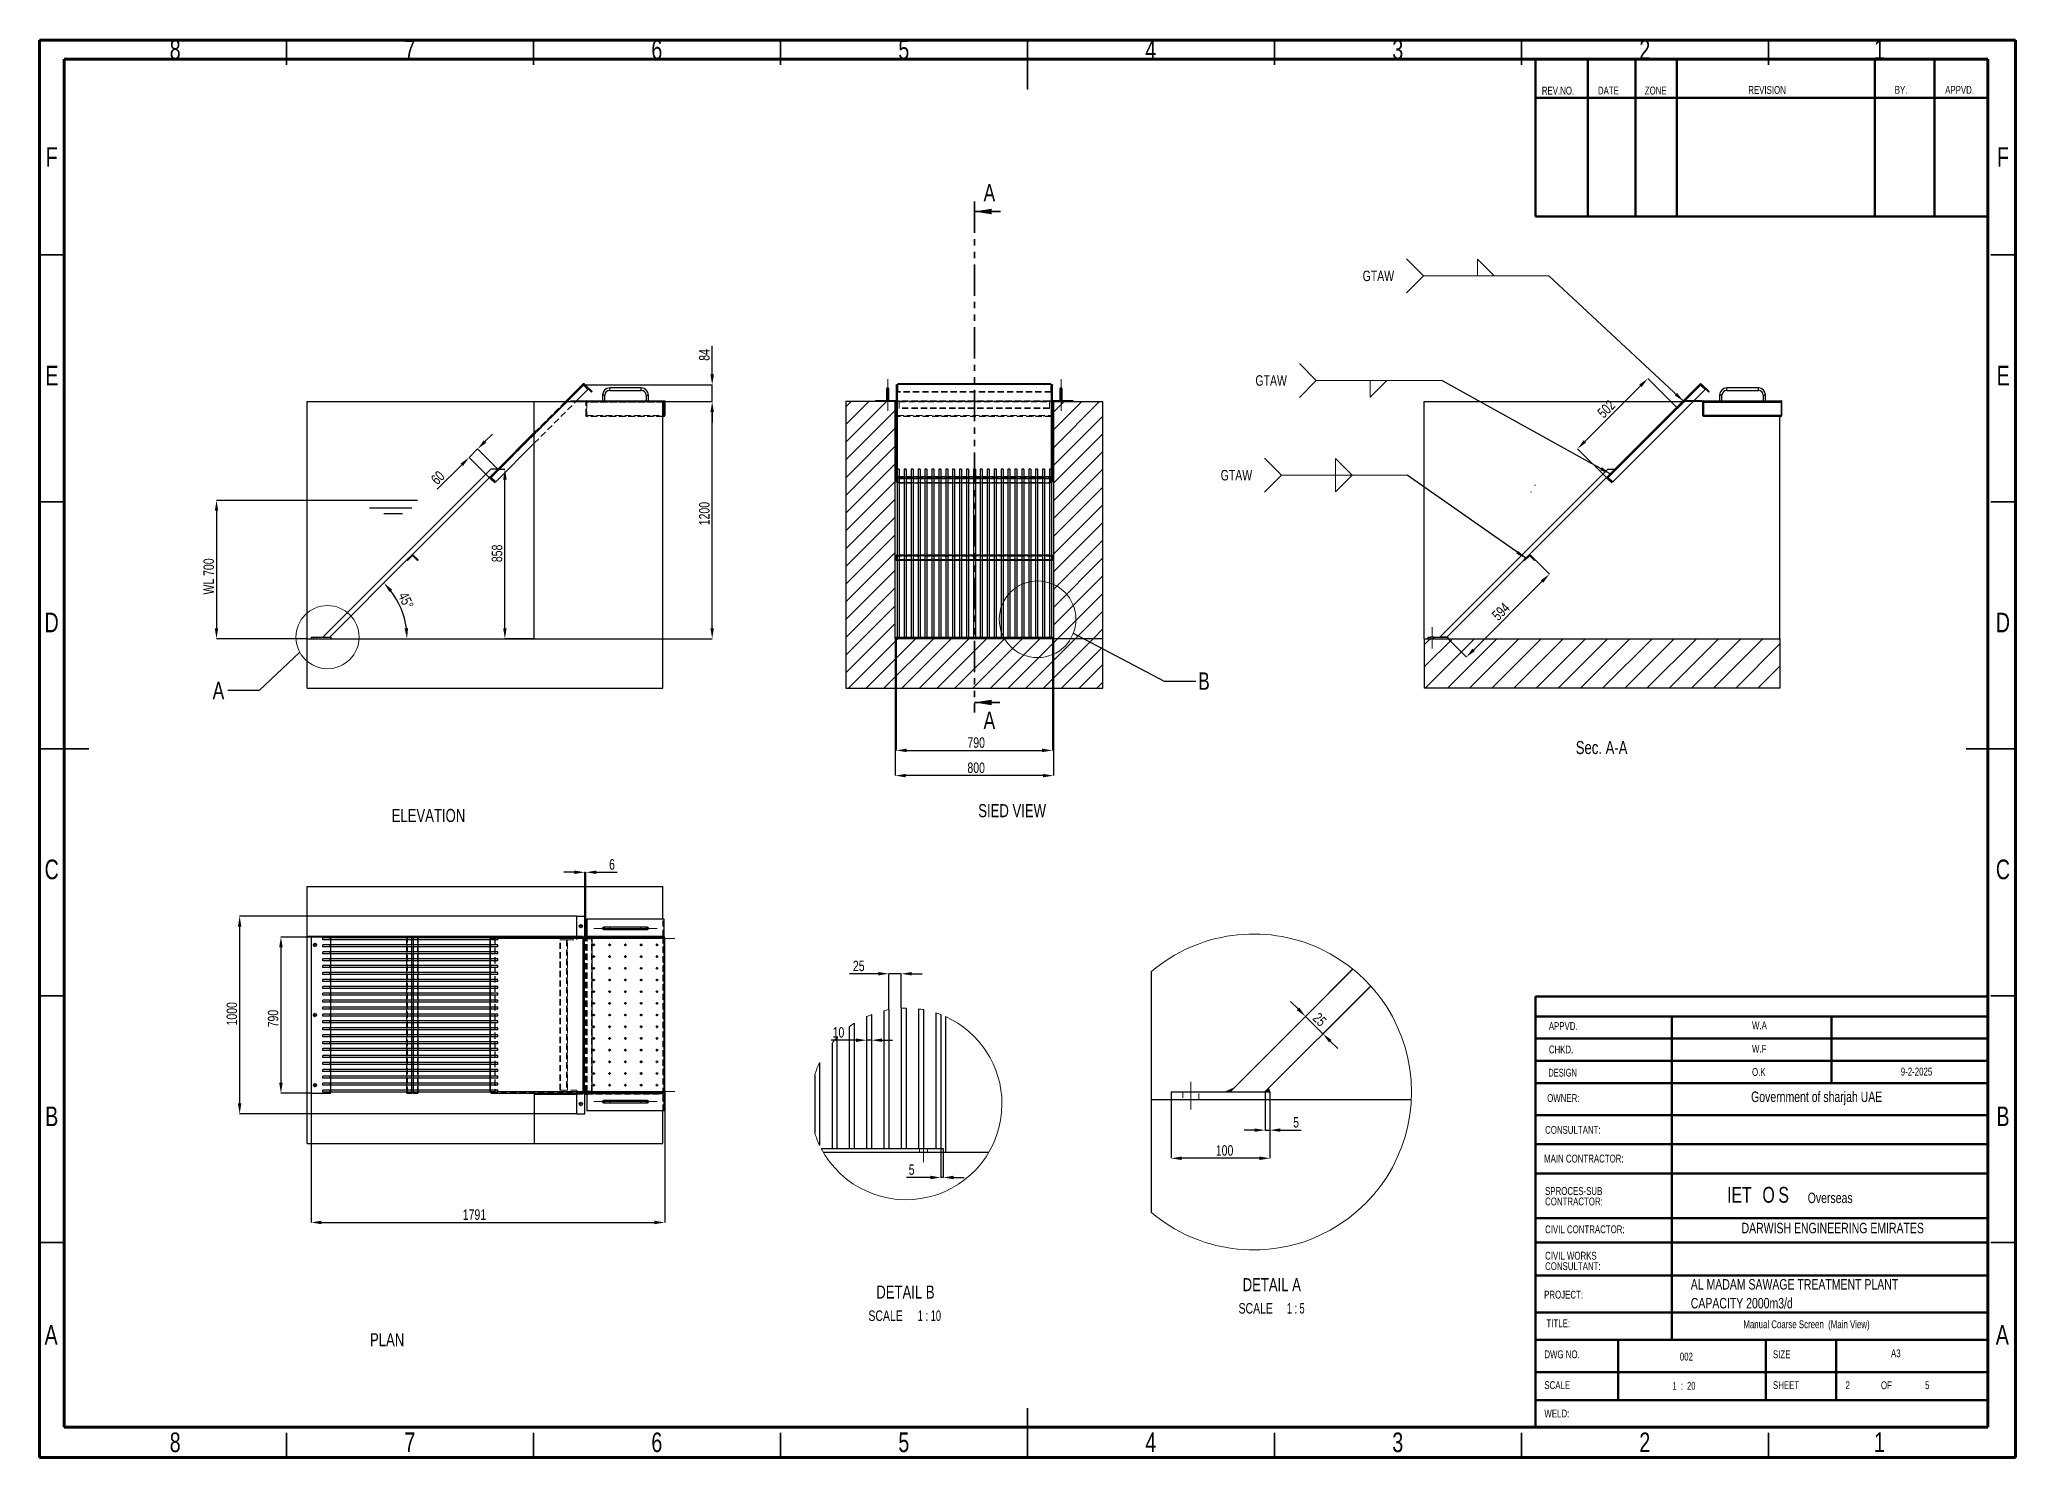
# Model space of a CAD drawing. Header units: millimetres. Extents: x 15 to 1266, y -324 to 294.
# Drawn here: x 442.7 to 842.7, y 2.6 to 289.7 of the extents above; entities that cross this region are included whole.
import ezdxf

# ---------------------------------------------------------------- set-up
doc = ezdxf.new("R2010")
doc.units = ezdxf.units.MM
doc.header["$PDSIZE"] = -1
for name, pattern in [('CENTERX2', [20.32, 12.7, -2.54, 2.54, -2.54]), ('HIDDEN', [1.905, 1.27, -0.635]), ('PHANTOM', [12.7, 6.35, -1.27, 1.27, -1.27, 1.27, -1.27])]:
    doc.linetypes.add(name, pattern=pattern)
doc.layers.add('FORMAT', color=7, linetype='Continuous')
doc.styles.add('SLDTEXTSTYLE0', font='TXT', dxfattribs={"width": 0.75})
doc.styles.add('SLDTEXTSTYLE6', font='TXT', dxfattribs={"width": 0.625})
doc.styles.add('SLDTEXTSTYLE7', font='TXT', dxfattribs={"width": 0.687299})
doc.styles.add('SLDTEXTSTYLE8', font='TXT', dxfattribs={"width": 0.65})
doc.styles.add('SLDTEXTSTYLE9', font='TXT', dxfattribs={"width": 0.666667})
doc.dimstyles.new('SLDDIMSTYLE1', dxfattribs={"dimtxt": 2.5, "dimasz": 2.116667, "dimexe": 0, "dimexo": 0.625, "dimgap": 0, "dimtad": 1, "dimdec": 0, "dimrnd": 1e-09, "dimtxsty": 'Standard', "dimsah": 1, "dimcen": 2.5, "dimazin": 3, "dimtfac": 2.116667, "dimtdec": 0, "dimtmove": 0, "dimatfit": 3, "dimfrac": 2})
doc.dimstyles.new('SLDDIMSTYLE2', dxfattribs={"dimtxt": 2.116667, "dimasz": 2.116667, "dimexe": 0, "dimexo": 0.625, "dimgap": 0.529167, "dimtad": 1, "dimdec": 0, "dimlfac": 25, "dimrnd": 1e-09, "dimzin": 12, "dimtxsty": 'SLDTEXTSTYLE0', "dimsah": 1, "dimcen": 2.5, "dimazin": 3, "dimtfac": 1, "dimtdec": 0, "dimtmove": 0, "dimatfit": 3, "dimfrac": 2, "dimtzin": 12})
doc.dimstyles.new('SLDDIMSTYLE3', dxfattribs={"dimtxt": 2.116667, "dimasz": 2.116667, "dimexe": 0, "dimexo": 0.625, "dimgap": 0.529167, "dimtad": 1, "dimlfac": 25, "dimzin": 12, "dimtxsty": 'SLDTEXTSTYLE0', "dimsah": 1, "dimcen": 2.5, "dimazin": 3, "dimtfac": 1, "dimtmove": 0, "dimatfit": 3, "dimfrac": 2, "dimtzin": 12})
doc.dimstyles.new('SLDDIMSTYLE4', dxfattribs={"dimtxt": 2.116667, "dimasz": 2.116667, "dimexe": 0, "dimexo": 0.625, "dimgap": 0.529167, "dimtad": 1, "dimdec": 0, "dimlfac": 25, "dimrnd": 1e-09, "dimzin": 12, "dimtxsty": 'SLDTEXTSTYLE0', "dimsah": 1, "dimcen": 2.5, "dimazin": 3, "dimtfac": 1, "dimtdec": 0, "dimtmove": 0, "dimatfit": 0, "dimfrac": 2, "dimtzin": 12})
doc.dimstyles.new('SLDDIMSTYLE5', dxfattribs={"dimtxt": 2.5, "dimasz": 2.116667, "dimexe": 0, "dimexo": 0.625, "dimgap": 0, "dimtad": 1, "dimdec": 0, "dimrnd": 1e-09, "dimtxsty": 'Standard', "dimblk1": 'NONE', "dimblk2": 'NONE', "dimsah": 1, "dimcen": 2.5, "dimazin": 3, "dimtfac": 2.116667, "dimtdec": 0, "dimtmove": 0, "dimatfit": 3, "dimldrblk": 'NONE', "dimfrac": 2})
doc.dimstyles.new('SLDDIMSTYLE6', dxfattribs={"dimtxt": 2.116667, "dimasz": 2.116667, "dimexe": 0, "dimexo": 0.625, "dimgap": 0.529167, "dimtad": 1, "dimdec": 0, "dimlfac": 5, "dimrnd": 1e-09, "dimzin": 12, "dimtxsty": 'SLDTEXTSTYLE0', "dimsah": 1, "dimcen": 2.5, "dimazin": 3, "dimtfac": 1, "dimtdec": 0, "dimtmove": 0, "dimatfit": 0, "dimfrac": 2, "dimtzin": 12})
doc.dimstyles.new('SLDDIMSTYLE7', dxfattribs={"dimtxt": 2.116667, "dimasz": 2.116667, "dimexe": 0, "dimexo": 0.625, "dimgap": 0.529167, "dimtad": 1, "dimdec": 0, "dimlfac": 5, "dimrnd": 1e-09, "dimzin": 12, "dimtxsty": 'SLDTEXTSTYLE0', "dimsah": 1, "dimcen": 2.5, "dimazin": 3, "dimtfac": 1, "dimtdec": 0, "dimtmove": 0, "dimatfit": 3, "dimfrac": 2, "dimtzin": 12})
doc.dimstyles.new('SLDDIMSTYLE8', dxfattribs={"dimtxt": 2.116667, "dimasz": 2.116667, "dimexe": 0, "dimexo": 0.625, "dimgap": 0.529167, "dimtad": 1, "dimdec": 0, "dimlfac": 10, "dimrnd": 1e-09, "dimzin": 12, "dimtxsty": 'SLDTEXTSTYLE0', "dimsah": 1, "dimcen": 2.5, "dimazin": 3, "dimtfac": 1, "dimtdec": 0, "dimtmove": 0, "dimatfit": 0, "dimfrac": 2, "dimtzin": 12})
pattern_1 = [(45, (427.7014, -2.4346), (-1.796051, 1.796051), [])]
pattern_2 = [(45, (427.701, -2.435), (-6.7352, 6.7352), []), (45, (432.192, -2.435), (-6.7352, 6.7352), [])]

msp = doc.modelspace()

# ---------------------------------------------------------------- texts
at = {"color": 7, "linetype": 'Continuous', "lineweight": 0}
for s, insert, char_height, attachment_point, style in [('8', (470.16147, 289.62552), 3.96875, 2, 'SLDTEXTSTYLE0'), ('7', (517.66147, 289.62552), 3.96875, 2, 'SLDTEXTSTYLE0'), ('6', (567.66147, 289.62552), 3.96875, 2, 'SLDTEXTSTYLE0'), ('5', (617.66147, 289.62552), 3.96875, 2, 'SLDTEXTSTYLE0'), ('4', (667.66147, 289.62552), 3.96875, 2, 'SLDTEXTSTYLE0'), ('3', (717.66147, 289.62552), 3.96875, 2, 'SLDTEXTSTYLE0'), ('2', (767.66147, 289.62552), 3.96875, 2, 'SLDTEXTSTYLE0'), ('1', (815.16147, 289.62552), 3.96875, 2, 'SLDTEXTSTYLE0'), ('REV.NO.', (746.81755, 280.12959), 1.5875, 1, 'SLDTEXTSTYLE0'), ('DATE', (758.17048, 280.14481), 1.5875, 1, 'SLDTEXTSTYLE0'), ('ZONE', (767.6688, 280.14481), 1.5875, 1, 'SLDTEXTSTYLE0'), ('REVISION', (788.60933, 280.27195), 1.5875, 1, 'SLDTEXTSTYLE0'), ('BY.', (818.26248, 280.28717), 1.5875, 1, 'SLDTEXTSTYLE0'), ('APPVD.', (828.47347, 280.28717), 1.5875, 1, 'SLDTEXTSTYLE0'), ('F', (445.15917, 267.87552), 3.96875, 2, 'SLDTEXTSTYLE0'), ('F', (840.15917, 267.87552), 3.96875, 2, 'SLDTEXTSTYLE0'), ('E', (445.20924, 223.62552), 3.96875, 2, 'SLDTEXTSTYLE0'), ('E', (840.20924, 223.62552), 3.96875, 2, 'SLDTEXTSTYLE0'), ('D', (445.15412, 173.62552), 3.96875, 2, 'SLDTEXTSTYLE0'), ('D', (840.15412, 173.62552), 3.96875, 2, 'SLDTEXTSTYLE0'), ('Sec. A-A', (758.9225, 147.64406), 2.645833, 2, 'SLDTEXTSTYLE0'), ('ELEVATION', (513.98779, 133.89069), 2.645833, 1, 'SLDTEXTSTYLE0'), ('SIED VIEW', (632.73113, 134.86061), 2.645833, 1, 'SLDTEXTSTYLE0'), ('C', (445.16009, 123.62552), 3.96875, 2, 'SLDTEXTSTYLE0'), ('C', (840.16009, 123.62552), 3.96875, 2, 'SLDTEXTSTYLE0'), ('APPVD.', (748.23333, 90.71506), 1.5875, 1, 'SLDTEXTSTYLE0'), ('W.A', (789.36677, 90.84693), 1.5875, 1, 'SLDTEXTSTYLE0'), ('CHKD.', (748.23333, 85.98136), 1.5875, 1, 'SLDTEXTSTYLE0'), ('W.F', (789.36677, 86.11323), 1.5875, 1, 'SLDTEXTSTYLE0'), ('DESIGN', (748.14701, 81.27955), 1.5875, 1, 'SLDTEXTSTYLE7'), ('O.K', (789.36677, 81.41143), 1.5875, 1, 'SLDTEXTSTYLE0'), ('OWNER:', (747.90168, 76.13868), 1.5875, 1, 'SLDTEXTSTYLE0'), ('B', (445.17203, 73.62552), 3.96875, 2, 'SLDTEXTSTYLE0'), ('B', (840.17203, 73.62552), 3.96875, 2, 'SLDTEXTSTYLE0'), ('CONSULTANT:', (747.48046, 69.69619), 1.5875, 1, 'SLDTEXTSTYLE0'), ('MAIN CONTRACTOR:', (747.27247, 63.88015), 1.5875, 1, 'SLDTEXTSTYLE0'), ('CIVIL CONTRACTOR:', (747.48046, 49.55323), 1.5875, 1, 'SLDTEXTSTYLE0'), ('PROJECT:', (747.28469, 36.33114), 1.5875, 1, 'SLDTEXTSTYLE0'), ('A', (445.04112, 29.37552), 3.96875, 2, 'SLDTEXTSTYLE0'), ('TITLE:', (747.7504, 30.5156), 1.5875, 1, 'SLDTEXTSTYLE0'), ('Manual Coarse Screen  (Main View)', (787.61443, 30.33395), 1.5875, 1, 'SLDTEXTSTYLE0'), ('A', (840.04112, 29.37552), 3.96875, 2, 'SLDTEXTSTYLE0'), ('PLAN', (509.60222, 27.73299), 2.645833, 1, 'SLDTEXTSTYLE0'), ('DWG NO.', (747.33292, 24.24892), 1.5875, 1, 'SLDTEXTSTYLE0'), ('SIZE', (793.6087, 24.24892), 1.5875, 1, 'SLDTEXTSTYLE0'), ('A3', (817.50364, 24.45333), 1.5875, 1, 'SLDTEXTSTYLE0'), ('002', (774.74751, 23.78212), 1.5875, 1, 'SLDTEXTSTYLE0'), ('SCALE', (747.33292, 18.01257), 1.5875, 1, 'SLDTEXTSTYLE0'), ('1  :  20', (773.28495, 17.8763), 1.5875, 1, 'SLDTEXTSTYLE6'), ('SHEET', (793.6087, 18.01257), 1.5875, 1, 'SLDTEXTSTYLE0'), ('2', (808.29174, 17.98968), 1.5875, 1, 'SLDTEXTSTYLE0'), ('5', (824.40644, 17.98968), 1.5875, 1, 'SLDTEXTSTYLE0'), ('WELD:', (747.33292, 12.27281), 1.5875, 1, 'SLDTEXTSTYLE0'), ('8', (470.16147, 7.62552), 3.96875, 2, 'SLDTEXTSTYLE0'), ('7', (517.66147, 7.62552), 3.96875, 2, 'SLDTEXTSTYLE0'), ('6', (567.66147, 7.62552), 3.96875, 2, 'SLDTEXTSTYLE0'), ('5', (617.66147, 7.62552), 3.96875, 2, 'SLDTEXTSTYLE0'), ('4', (667.66147, 7.62552), 3.96875, 2, 'SLDTEXTSTYLE0'), ('3', (717.66147, 7.62552), 3.96875, 2, 'SLDTEXTSTYLE0'), ('2', (767.66147, 7.62552), 3.96875, 2, 'SLDTEXTSTYLE0'), ('1', (815.16147, 7.62552), 3.96875, 2, 'SLDTEXTSTYLE0')]:
    msp.add_mtext(s, dxfattribs=dict(at, insert=insert, char_height=char_height, attachment_point=attachment_point, style=style))
at = {"color": 7, "linetype": 'Continuous', "char_height": 3.5, "attachment_point": 1, "style": 'SLDTEXTSTYLE0'}
for insert in [(633.81436, 260.41484), (633.81436, 153.59532)]:
    msp.add_mtext('A', dxfattribs=dict(at, insert=insert))
at = {"color": 7, "linetype": 'Continuous', "lineweight": 18, "char_height": 3.52778, "attachment_point": 1, "style": 'SLDTEXTSTYLE0'}
for s, insert in [('B', (677.24426, 161.53458)), ('A', (477.74028, 159.6242))]:
    msp.add_mtext(s, dxfattribs=dict(at, insert=insert))
at = {"layer": 'FORMAT', "attachment_point": 1, "style": 'SLDTEXTSTYLE0'}
for s, insert, char_height in [('9-2-2025', (819.48306, 81.4958), 1.5875), ('Government of sharjah UAE', (789.18672, 76.665), 2.1166667), ('Overseas', (800.64839, 56.19605), 2.116667), ('DARWISH ENGINEERING EMIRATES', (787.2525, 50.07956), 2.1166667), ('OF', (815.46822, 17.98968), 1.5875)]:
    msp.add_mtext(s, dxfattribs=dict(at, insert=insert, char_height=char_height))

# ---------------------------------------------------------------- blocks, each defined once
blk = doc.blocks.new('SW_NOTE_0_11')
at = {"color": 0, "linetype": 'Continuous', "lineweight": 0, "char_height": 1.5875, "attachment_point": 1, "style": 'SLDTEXTSTYLE0'}
for s, insert in [('CIVIL WORKS', (0, 2.05)), ('CONSULTANT:', (0, -0.07))]:
    blk.add_mtext(s, dxfattribs=dict(at, insert=insert))
blk = doc.blocks.new('SW_NOTE_0_12')
at = {"color": 0, "linetype": 'Continuous', "lineweight": 0, "char_height": 1.5875, "attachment_point": 1, "style": 'SLDTEXTSTYLE0'}
for s, insert in [('SPROCES-SUB', (0, 2.05)), ('CONTRACTOR:', (0, -0.07))]:
    blk.add_mtext(s, dxfattribs=dict(at, insert=insert))
blk = doc.blocks.new('SW_NOTE_0_13')
at = {"layer": 'FORMAT', "color": 0, "char_height": 2.1167, "attachment_point": 1, "style": 'SLDTEXTSTYLE0'}
for s, insert in [('AL MADAM SAWAGE TREATMENT PLANT', (0, 2.73)), ('CAPACITY 2000m3/d', (0, -1.09))]:
    blk.add_mtext(s, dxfattribs=dict(at, insert=insert))
blk = doc.blocks.new('SW_NOTE_0_14')
at = {"layer": 'FORMAT', "color": 0, "char_height": 3.2, "attachment_point": 1, "style": 'SLDTEXTSTYLE0'}
for s, insert in [('IET', (0, 4.13)), ('O', (7.16, 4.13)), ('S', (10.39, 4.13))]:
    blk.add_mtext(s, dxfattribs=dict(at, insert=insert))
blk = doc.blocks.new('*D598')
at = {"color": 0, "linetype": 'Continuous', "lineweight": -2}
for p, q in [((506.07, 196.36), (478.53, 196.36)), ((478.53, 194.25), (478.53, 170.48)), ((496.8, 168.36), (478.53, 168.36))]:
    blk.add_line(p, q, dxfattribs=at)
at = {"color": 0, "linetype": 'Continuous'}
for points in [[(478.18, 194.25), (478.88, 194.25), (478.53, 196.36)], [(478.18, 170.48), (478.88, 170.48), (478.53, 168.36)]]:
    blk.add_solid(points, dxfattribs=at)
at = {"layer": 'Defpoints', "color": 0, "linetype": 'Continuous'}
for p in [(506.13, 196.36), (478.53, 168.36), (496.87, 168.36)]:
    blk.add_point(p, dxfattribs=at)
at = {"color": 0, "linetype": 'Continuous', "lineweight": 18, "insert": (475.89, 180.96), "char_height": 2.117, "attachment_point": 2, "rotation": 90, "style": 'SLDTEXTSTYLE0'}
blk.add_mtext('\\A1;WL 700', dxfattribs=at)
blk = doc.blocks.new('*D599')
at = {"layer": 'Defpoints', "color": 0}
for p in [(535.47, 202.68), (516.55, 172.49), (496.87, 168.36), (501.47, 168.68), (542.87, 168.36)]:
    blk.add_point(p, dxfattribs=at)
at = {"layer": 'FORMAT', "color": 0, "lineweight": -2}
blk.add_arc((501.15, 168.36), 15.95, 7.6095, 37.3905, dxfattribs=at)
at = {"layer": 'FORMAT', "color": 0}
for points in [[(513.55, 177.82), (514.08, 178.28), (512.42, 179.64)], [(517.31, 170.5), (516.6, 170.45), (517.09, 168.36)]]:
    blk.add_solid(points, dxfattribs=at)
at = {"layer": 'FORMAT', "color": 0, "insert": (517.16, 178), "char_height": 2.117, "attachment_point": 1, "rotation": 295.3368, "style": 'SLDTEXTSTYLE0'}
blk.add_mtext('\\A1;45°', dxfattribs=at)
blk = doc.blocks.new('*D600')
at = {"layer": 'Defpoints', "color": 0}
for p in [(568.87, 216.36), (578.87, 216.36), (542.87, 168.36)]:
    blk.add_point(p, dxfattribs=at)
at = {"layer": 'FORMAT', "color": 0, "lineweight": -2}
for p, q in [((568.93, 216.36), (578.87, 216.36)), ((578.87, 170.48), (578.87, 214.25)), ((542.93, 168.36), (578.87, 168.36))]:
    blk.add_line(p, q, dxfattribs=at)
at = {"layer": 'FORMAT', "color": 0}
for points in [[(578.51, 214.25), (579.22, 214.25), (578.87, 216.36)], [(578.51, 170.48), (579.22, 170.48), (578.87, 168.36)]]:
    blk.add_solid(points, dxfattribs=at)
at = {"layer": 'FORMAT', "color": 0, "insert": (576.22, 193.69), "char_height": 2.117, "attachment_point": 2, "rotation": 90, "style": 'SLDTEXTSTYLE0'}
blk.add_mtext('\\A1;1200', dxfattribs=at)
blk = doc.blocks.new('*D601')
at = {"layer": 'Defpoints', "color": 0}
for p in [(531.38, 206.77), (533.94, 200.82), (535.47, 202.68)]:
    blk.add_point(p, dxfattribs=at)
at = {"layer": 'FORMAT', "color": 0, "lineweight": -2}
for p, q in [((532.88, 208.27), (534.37, 209.76)), ((531.38, 206.77), (529.68, 205.07)), ((533.89, 200.86), (529.68, 205.07)), ((535.42, 202.73), (531.38, 206.77)), ((528.19, 203.58), (523.23, 198.62))]:
    blk.add_line(p, q, dxfattribs=at)
at = {"layer": 'FORMAT', "color": 0}
for points in [[(532.63, 208.52), (533.13, 208.02), (531.38, 206.77)], [(527.94, 203.82), (528.44, 203.33), (529.68, 205.07)]]:
    blk.add_solid(points, dxfattribs=at)
at = {"layer": 'FORMAT', "color": 0, "insert": (522.57, 201.7), "char_height": 2.117, "attachment_point": 2, "rotation": 45, "style": 'SLDTEXTSTYLE0'}
blk.add_mtext('\\A1;60', dxfattribs=at)
blk = doc.blocks.new('*D602')
at = {"layer": 'Defpoints', "color": 0}
for p in [(552.86, 219.74), (568.87, 216.36), (578.87, 219.74)]:
    blk.add_point(p, dxfattribs=at)
at = {"layer": 'FORMAT', "color": 0, "lineweight": -2}
for p, q in [((578.87, 221.86), (578.87, 227.68)), ((552.92, 219.74), (578.87, 219.74)), ((568.93, 216.36), (578.87, 216.36)), ((578.87, 216.36), (578.87, 219.74)), ((578.87, 214.25), (578.87, 212.13))]:
    blk.add_line(p, q, dxfattribs=at)
at = {"layer": 'FORMAT', "color": 0}
for points in [[(578.51, 221.86), (579.22, 221.86), (578.87, 219.74)], [(578.51, 214.25), (579.22, 214.25), (578.87, 216.36)]]:
    blk.add_solid(points, dxfattribs=at)
at = {"layer": 'FORMAT', "color": 0, "insert": (576.22, 225.82), "char_height": 2.117, "attachment_point": 2, "rotation": 90, "style": 'SLDTEXTSTYLE0'}
blk.add_mtext('\\A1;84', dxfattribs=at)
blk = doc.blocks.new('*D603')
at = {"layer": 'Defpoints', "color": 0}
for p in [(535.47, 202.68), (536.91, 202.68), (542.87, 168.36)]:
    blk.add_point(p, dxfattribs=at)
at = {"layer": 'FORMAT', "color": 0, "lineweight": -2}
for p, q in [((535.53, 202.68), (536.91, 202.68)), ((536.91, 170.48), (536.91, 200.57)), ((542.8, 168.36), (536.91, 168.36))]:
    blk.add_line(p, q, dxfattribs=at)
at = {"layer": 'FORMAT', "color": 0}
for points in [[(536.55, 200.57), (537.26, 200.57), (536.91, 202.68)], [(536.55, 170.48), (537.26, 170.48), (536.91, 168.36)]]:
    blk.add_solid(points, dxfattribs=at)
at = {"layer": 'FORMAT', "color": 0, "insert": (534.26, 185.63), "char_height": 2.117, "attachment_point": 2, "rotation": 90, "style": 'SLDTEXTSTYLE0'}
blk.add_mtext('\\A1;858', dxfattribs=at)
blk = doc.blocks.new('_None')
blk = doc.blocks.new('*D584')
at = {"layer": 'Defpoints', "color": 0}
for p in [(615.94, 168.36), (647.94, 168.36), (615.94, 140.63)]:
    blk.add_point(p, dxfattribs=at)
at = {"layer": 'FORMAT', "color": 0, "lineweight": -2}
for p, q in [((615.94, 168.3), (615.94, 140.63)), ((647.94, 168.3), (647.94, 140.63)), ((645.83, 140.63), (618.06, 140.63))]:
    blk.add_line(p, q, dxfattribs=at)
at = {"layer": 'FORMAT', "color": 0}
for points in [[(618.06, 140.99), (618.06, 140.28), (615.94, 140.63)], [(645.83, 140.99), (645.83, 140.28), (647.94, 140.63)]]:
    blk.add_solid(points, dxfattribs=at)
at = {"layer": 'FORMAT', "color": 0, "insert": (632.31, 143.28), "char_height": 2.117, "attachment_point": 2, "style": 'SLDTEXTSTYLE0'}
blk.add_mtext('\\A1;800', dxfattribs=at)
blk = doc.blocks.new('*D585')
at = {"layer": 'Defpoints', "color": 0}
for p in [(616.14, 168.36), (647.74, 168.36), (647.74, 145.74)]:
    blk.add_point(p, dxfattribs=at)
at = {"layer": 'FORMAT', "color": 0, "lineweight": -2}
for p, q in [((616.14, 168.3), (616.14, 145.74)), ((647.74, 168.3), (647.74, 145.74)), ((618.26, 145.74), (645.63, 145.74))]:
    blk.add_line(p, q, dxfattribs=at)
at = {"layer": 'FORMAT', "color": 0}
for points in [[(618.26, 146.09), (618.26, 145.38), (616.14, 145.74)], [(645.63, 146.09), (645.63, 145.38), (647.74, 145.74)]]:
    blk.add_solid(points, dxfattribs=at)
at = {"layer": 'FORMAT', "color": 0, "insert": (632.31, 148.38), "char_height": 2.117, "attachment_point": 2, "style": 'SLDTEXTSTYLE0'}
blk.add_mtext('\\A1;790', dxfattribs=at)
blk = doc.blocks.new('*D586')
at = {"layer": 'Defpoints', "color": 0}
for p in [(497.67, 76.35), (569.3, 76.65), (569.3, 50.15)]:
    blk.add_point(p, dxfattribs=at)
at = {"layer": 'FORMAT', "color": 0, "lineweight": -2}
for p, q in [((497.67, 76.29), (497.67, 50.15)), ((569.3, 76.59), (569.3, 50.15)), ((499.78, 50.15), (567.18, 50.15))]:
    blk.add_line(p, q, dxfattribs=at)
at = {"layer": 'FORMAT', "color": 0}
for points in [[(499.78, 50.51), (499.78, 49.8), (497.67, 50.15)], [(567.18, 50.51), (567.18, 49.8), (569.3, 50.15)]]:
    blk.add_solid(points, dxfattribs=at)
at = {"layer": 'FORMAT', "color": 0, "insert": (530.75, 52.8), "char_height": 2.117, "attachment_point": 2, "style": 'SLDTEXTSTYLE0'}
blk.add_mtext('\\A1;1791', dxfattribs=at)
blk = doc.blocks.new('*D587')
at = {"layer": 'Defpoints', "color": 0}
for p in [(551.46, 112.15), (483.21, 72.15), (551.46, 72.15)]:
    blk.add_point(p, dxfattribs=at)
at = {"layer": 'FORMAT', "color": 0, "lineweight": -2}
for p, q in [((551.4, 112.15), (483.21, 112.15)), ((483.21, 110.04), (483.21, 74.27)), ((551.4, 72.15), (483.21, 72.15))]:
    blk.add_line(p, q, dxfattribs=at)
at = {"layer": 'FORMAT', "color": 0}
for points in [[(482.86, 110.04), (483.57, 110.04), (483.21, 112.15)], [(482.86, 74.27), (483.57, 74.27), (483.21, 72.15)]]:
    blk.add_solid(points, dxfattribs=at)
at = {"layer": 'FORMAT', "color": 0, "insert": (480.57, 92.41), "char_height": 2.117, "attachment_point": 2, "rotation": 90, "style": 'SLDTEXTSTYLE0'}
blk.add_mtext('\\A1;1000', dxfattribs=at)
blk = doc.blocks.new('*D588')
at = {"layer": 'Defpoints', "color": 0}
for p in [(553.07, 121.06), (553.07, 112.15), (553.3, 107.66)]:
    blk.add_point(p, dxfattribs=at)
at = {"layer": 'FORMAT', "color": 0, "lineweight": -2}
for p, q in [((550.96, 121.06), (548.84, 121.06)), ((553.07, 112.22), (553.07, 121.06)), ((553.07, 121.06), (553.3, 121.06)), ((553.3, 107.72), (553.3, 121.06)), ((555.41, 121.06), (559.65, 121.06))]:
    blk.add_line(p, q, dxfattribs=at)
at = {"layer": 'FORMAT', "color": 0}
for points in [[(550.96, 121.41), (550.96, 120.71), (553.07, 121.06)], [(555.41, 121.41), (555.41, 120.71), (553.3, 121.06)]]:
    blk.add_solid(points, dxfattribs=at)
at = {"layer": 'FORMAT', "color": 0, "insert": (558.59, 123.71), "char_height": 2.117, "attachment_point": 2, "style": 'SLDTEXTSTYLE0'}
blk.add_mtext('\\A1;6', dxfattribs=at)
blk = doc.blocks.new('*D589')
at = {"layer": 'Defpoints', "color": 0}
for p in [(497.67, 107.95), (491.57, 76.35), (497.67, 76.35)]:
    blk.add_point(p, dxfattribs=at)
at = {"layer": 'FORMAT', "color": 0, "lineweight": -2}
for p, q in [((497.6, 107.95), (491.57, 107.95)), ((491.57, 105.84), (491.57, 78.47)), ((497.6, 76.35), (491.57, 76.35))]:
    blk.add_line(p, q, dxfattribs=at)
at = {"layer": 'FORMAT', "color": 0}
for points in [[(491.21, 105.84), (491.92, 105.84), (491.57, 107.95)], [(491.21, 78.47), (491.92, 78.47), (491.57, 76.35)]]:
    blk.add_solid(points, dxfattribs=at)
at = {"layer": 'FORMAT', "color": 0, "insert": (488.92, 91.44), "char_height": 2.117, "attachment_point": 2, "rotation": 90, "style": 'SLDTEXTSTYLE0'}
blk.add_mtext('\\A1;790', dxfattribs=at)
blk = doc.blocks.new('SW_CENTERMARKSYMBOL_0')
at = {"color": 0, "linetype": 'Continuous', "lineweight": 18}
for p, q in [((-0.2, 0), (-0.42, 0)), ((0, 0), (-0.1, 0)), ((0, 0.2), (0, 0.42)), ((0, 0), (0, 0.1)), ((0, 0), (0, -0.1)), ((0, 0), (0.1, 0)), ((0.2, 0), (0.42, 0)), ((0, -0.2), (0, -0.42))]:
    blk.add_line(p, q, dxfattribs=at)
blk = doc.blocks.new('SW_CENTERMARKSYMBOL_1')
at = {"color": 0, "linetype": 'Continuous', "lineweight": 18}
for p, q in [((-0.2, 0), (-0.42, 0)), ((0, 0), (-0.1, 0)), ((0, 0.2), (0, 0.42)), ((0, 0), (0, 0.1)), ((0, 0), (0, -0.1)), ((0, 0), (0.1, 0)), ((0.2, 0), (0.42, 0)), ((0, -0.2), (0, -0.42))]:
    blk.add_line(p, q, dxfattribs=at)
blk = doc.blocks.new('SW_CENTERMARKSYMBOL_2')
at = {"color": 0, "linetype": 'Continuous', "lineweight": 18}
for p, q in [((-0.2, 0), (-0.42, 0)), ((0, 0), (-0.1, 0)), ((0, 0.2), (0, 0.42)), ((0, 0), (0, 0.1)), ((0, 0), (0, -0.1)), ((0, 0), (0.1, 0)), ((0.2, 0), (0.42, 0)), ((0, -0.2), (0, -0.42))]:
    blk.add_line(p, q, dxfattribs=at)
blk = doc.blocks.new('SW_CENTERMARKSYMBOL_3')
at = {"color": 0, "linetype": 'Continuous', "lineweight": 18}
for p, q in [((-0.2, 0), (-0.42, 0)), ((0, 0), (-0.1, 0)), ((0, 0.2), (0, 0.42)), ((0, 0), (0, 0.1)), ((0, 0), (0, -0.1)), ((0, 0), (0.1, 0)), ((0.2, 0), (0.42, 0)), ((0, -0.2), (0, -0.42))]:
    blk.add_line(p, q, dxfattribs=at)
blk = doc.blocks.new('SW_CENTERMARKSYMBOL_4')
at = {"color": 0, "linetype": 'Continuous', "lineweight": 18}
for p, q in [((-0.2, 0), (-0.42, 0)), ((0, 0), (-0.1, 0)), ((0, 0.2), (0, 0.42)), ((0, 0), (0, 0.1)), ((0, 0), (0, -0.1)), ((0, 0), (0.1, 0)), ((0.2, 0), (0.42, 0)), ((0, -0.2), (0, -0.42))]:
    blk.add_line(p, q, dxfattribs=at)
blk = doc.blocks.new('SW_CENTERMARKSYMBOL_5')
at = {"color": 0, "linetype": 'Continuous', "lineweight": 18}
for p, q in [((-0.2, 0), (-0.34, 0)), ((0, 0), (-0.1, 0)), ((0, 0.2), (0, 0.34)), ((0, 0), (0, 0.1)), ((0, 0), (0, -0.1)), ((0, 0), (0.1, 0)), ((0.2, 0), (0.34, 0)), ((0, -0.2), (0, -0.34))]:
    blk.add_line(p, q, dxfattribs=at)
blk = doc.blocks.new('SW_CENTERMARKSYMBOL_6')
at = {"color": 0, "linetype": 'Continuous', "lineweight": 18}
for p, q in [((-0.2, 0), (-0.34, 0)), ((0, 0), (-0.1, 0)), ((0, 0.2), (0, 0.34)), ((0, 0), (0, 0.1)), ((0, 0), (0, -0.1)), ((0, 0), (0.1, 0)), ((0.2, 0), (0.34, 0)), ((0, -0.2), (0, -0.34))]:
    blk.add_line(p, q, dxfattribs=at)
blk = doc.blocks.new('SW_CENTERMARKSYMBOL_7')
at = {"color": 0, "linetype": 'Continuous', "lineweight": 18}
for p, q in [((-0.2, 0), (-0.34, 0)), ((0, 0), (-0.1, 0)), ((0, 0.2), (0, 0.34)), ((0, 0), (0, 0.1)), ((0, 0), (0, -0.1)), ((0, 0), (0.1, 0)), ((0.2, 0), (0.34, 0)), ((0, -0.2), (0, -0.34))]:
    blk.add_line(p, q, dxfattribs=at)
blk = doc.blocks.new('SW_CENTERMARKSYMBOL_8')
at = {"color": 0, "linetype": 'Continuous', "lineweight": 18}
for p, q in [((-0.2, 0), (-0.34, 0)), ((0, 0), (-0.1, 0)), ((0, 0.2), (0, 0.34)), ((0, 0), (0, 0.1)), ((0, 0), (0, -0.1)), ((0, 0), (0.1, 0)), ((0.2, 0), (0.34, 0)), ((0, -0.2), (0, -0.34))]:
    blk.add_line(p, q, dxfattribs=at)
blk = doc.blocks.new('SW_CENTERMARKSYMBOL_9')
at = {"color": 0, "linetype": 'Continuous', "lineweight": 18}
for p, q in [((-0.2, 0), (-0.26, 0)), ((0, 0), (-0.1, 0)), ((0, 0.2), (0, 0.26)), ((0, 0), (0, 0.1)), ((0, 0), (0, -0.1)), ((0, 0), (0.1, 0)), ((0.2, 0), (0.26, 0)), ((0, -0.2), (0, -0.26))]:
    blk.add_line(p, q, dxfattribs=at)
blk = doc.blocks.new('SW_CENTERMARKSYMBOL_10')
at = {"color": 0, "linetype": 'Continuous', "lineweight": 18}
for p, q in [((-0.2, 0), (-0.26, 0)), ((0, 0), (-0.1, 0)), ((0, 0.2), (0, 0.26)), ((0, 0), (0, 0.1)), ((0, 0), (0, -0.1)), ((0, 0), (0.1, 0)), ((0.2, 0), (0.26, 0)), ((0, -0.2), (0, -0.26))]:
    blk.add_line(p, q, dxfattribs=at)
blk = doc.blocks.new('SW_CENTERMARKSYMBOL_11')
at = {"color": 0, "linetype": 'Continuous', "lineweight": 18}
for p, q in [((-0.2, 0), (-0.26, 0)), ((0, 0), (-0.1, 0)), ((0, 0.2), (0, 0.26)), ((0, 0), (0, 0.1)), ((0, 0), (0, -0.1)), ((0, 0), (0.1, 0)), ((0.2, 0), (0.26, 0)), ((0, -0.2), (0, -0.26))]:
    blk.add_line(p, q, dxfattribs=at)
blk = doc.blocks.new('SW_CENTERMARKSYMBOL_12')
at = {"color": 0, "linetype": 'Continuous', "lineweight": 18}
for p, q in [((-0.2, 0), (-0.26, 0)), ((0, 0), (-0.1, 0)), ((0, 0.2), (0, 0.26)), ((0, 0), (0, 0.1)), ((0, 0), (0, -0.1)), ((0, 0), (0.1, 0)), ((0.2, 0), (0.26, 0)), ((0, -0.2), (0, -0.26))]:
    blk.add_line(p, q, dxfattribs=at)
blk = doc.blocks.new('SW_CENTERMARKSYMBOL_13')
at = {"color": 0, "linetype": 'Continuous', "lineweight": 18}
for p, q in [((-0.2, 0), (-0.26, 0)), ((0, 0), (-0.1, 0)), ((0, 0.2), (0, 0.26)), ((0, 0), (0, 0.1)), ((0, 0), (0, -0.1)), ((0, 0), (0.1, 0)), ((0.2, 0), (0.26, 0)), ((0, -0.2), (0, -0.26))]:
    blk.add_line(p, q, dxfattribs=at)
blk = doc.blocks.new('SW_CENTERMARKSYMBOL_14')
at = {"color": 0, "linetype": 'Continuous', "lineweight": 18}
for p, q in [((-0.2, 0), (-0.26, 0)), ((0, 0), (-0.1, 0)), ((0, 0.2), (0, 0.26)), ((0, 0), (0, 0.1)), ((0, 0), (0, -0.1)), ((0, 0), (0.1, 0)), ((0.2, 0), (0.26, 0)), ((0, -0.2), (0, -0.26))]:
    blk.add_line(p, q, dxfattribs=at)
blk = doc.blocks.new('SW_CENTERMARKSYMBOL_15')
at = {"color": 0, "linetype": 'Continuous', "lineweight": 18}
for p, q in [((-0.2, 0), (-0.26, 0)), ((0, 0), (-0.1, 0)), ((0, 0.2), (0, 0.26)), ((0, 0), (0, 0.1)), ((0, 0), (0, -0.1)), ((0, 0), (0.1, 0)), ((0.2, 0), (0.26, 0)), ((0, -0.2), (0, -0.26))]:
    blk.add_line(p, q, dxfattribs=at)
blk = doc.blocks.new('SW_CENTERMARKSYMBOL_16')
at = {"color": 0, "linetype": 'Continuous', "lineweight": 18}
for p, q in [((-0.2, 0), (-0.26, 0)), ((0, 0), (-0.1, 0)), ((0, 0.2), (0, 0.26)), ((0, 0), (0, 0.1)), ((0, 0), (0, -0.1)), ((0, 0), (0.1, 0)), ((0.2, 0), (0.26, 0)), ((0, -0.2), (0, -0.26))]:
    blk.add_line(p, q, dxfattribs=at)
blk = doc.blocks.new('SW_CENTERMARKSYMBOL_17')
at = {"color": 0, "linetype": 'Continuous', "lineweight": 18}
for p, q in [((-0.2, 0), (-0.26, 0)), ((0, 0), (-0.1, 0)), ((0, 0.2), (0, 0.26)), ((0, 0), (0, 0.1)), ((0, 0), (0, -0.1)), ((0, 0), (0.1, 0)), ((0.2, 0), (0.26, 0)), ((0, -0.2), (0, -0.26))]:
    blk.add_line(p, q, dxfattribs=at)
blk = doc.blocks.new('SW_CENTERMARKSYMBOL_18')
at = {"color": 0, "linetype": 'Continuous', "lineweight": 18}
for p, q in [((-0.2, 0), (-0.26, 0)), ((0, 0), (-0.1, 0)), ((0, 0.2), (0, 0.26)), ((0, 0), (0, 0.1)), ((0, 0), (0, -0.1)), ((0, 0), (0.1, 0)), ((0.2, 0), (0.26, 0)), ((0, -0.2), (0, -0.26))]:
    blk.add_line(p, q, dxfattribs=at)
blk = doc.blocks.new('SW_CENTERMARKSYMBOL_19')
at = {"color": 0, "linetype": 'Continuous', "lineweight": 18}
for p, q in [((-0.2, 0), (-0.26, 0)), ((0, 0), (-0.1, 0)), ((0, 0.2), (0, 0.26)), ((0, 0), (0, 0.1)), ((0, 0), (0, -0.1)), ((0, 0), (0.1, 0)), ((0.2, 0), (0.26, 0)), ((0, -0.2), (0, -0.26))]:
    blk.add_line(p, q, dxfattribs=at)
blk = doc.blocks.new('SW_CENTERMARKSYMBOL_20')
at = {"color": 0, "linetype": 'Continuous', "lineweight": 18}
for p, q in [((-0.2, 0), (-0.26, 0)), ((0, 0), (-0.1, 0)), ((0, 0.2), (0, 0.26)), ((0, 0), (0, 0.1)), ((0, 0), (0, -0.1)), ((0, 0), (0.1, 0)), ((0.2, 0), (0.26, 0)), ((0, -0.2), (0, -0.26))]:
    blk.add_line(p, q, dxfattribs=at)
blk = doc.blocks.new('SW_CENTERMARKSYMBOL_21')
at = {"color": 0, "linetype": 'Continuous', "lineweight": 18}
for p, q in [((-0.2, 0), (-0.26, 0)), ((0, 0), (-0.1, 0)), ((0, 0.2), (0, 0.26)), ((0, 0), (0, 0.1)), ((0, 0), (0, -0.1)), ((0, 0), (0.1, 0)), ((0.2, 0), (0.26, 0)), ((0, -0.2), (0, -0.26))]:
    blk.add_line(p, q, dxfattribs=at)
blk = doc.blocks.new('SW_CENTERMARKSYMBOL_22')
at = {"color": 0, "linetype": 'Continuous', "lineweight": 18}
for p, q in [((-0.2, 0), (-0.26, 0)), ((0, 0), (-0.1, 0)), ((0, 0.2), (0, 0.26)), ((0, 0), (0, 0.1)), ((0, 0), (0, -0.1)), ((0, 0), (0.1, 0)), ((0.2, 0), (0.26, 0)), ((0, -0.2), (0, -0.26))]:
    blk.add_line(p, q, dxfattribs=at)
blk = doc.blocks.new('SW_CENTERMARKSYMBOL_23')
at = {"color": 0, "linetype": 'Continuous', "lineweight": 18}
for p, q in [((-0.2, 0), (-0.26, 0)), ((0, 0), (-0.1, 0)), ((0, 0.2), (0, 0.26)), ((0, 0), (0, 0.1)), ((0, 0), (0, -0.1)), ((0, 0), (0.1, 0)), ((0.2, 0), (0.26, 0)), ((0, -0.2), (0, -0.26))]:
    blk.add_line(p, q, dxfattribs=at)
blk = doc.blocks.new('SW_CENTERMARKSYMBOL_24')
at = {"color": 0, "linetype": 'Continuous', "lineweight": 18}
for p, q in [((-0.2, 0), (-0.26, 0)), ((0, 0), (-0.1, 0)), ((0, 0.2), (0, 0.26)), ((0, 0), (0, 0.1)), ((0, 0), (0, -0.1)), ((0, 0), (0.1, 0)), ((0.2, 0), (0.26, 0)), ((0, -0.2), (0, -0.26))]:
    blk.add_line(p, q, dxfattribs=at)
blk = doc.blocks.new('SW_CENTERMARKSYMBOL_25')
at = {"color": 0, "linetype": 'Continuous', "lineweight": 18}
for p, q in [((-0.2, 0), (-0.26, 0)), ((0, 0), (-0.1, 0)), ((0, 0.2), (0, 0.26)), ((0, 0), (0, 0.1)), ((0, 0), (0, -0.1)), ((0, 0), (0.1, 0)), ((0.2, 0), (0.26, 0)), ((0, -0.2), (0, -0.26))]:
    blk.add_line(p, q, dxfattribs=at)
blk = doc.blocks.new('SW_CENTERMARKSYMBOL_26')
at = {"color": 0, "linetype": 'Continuous', "lineweight": 18}
for p, q in [((-0.2, 0), (-0.26, 0)), ((0, 0), (-0.1, 0)), ((0, 0.2), (0, 0.26)), ((0, 0), (0, 0.1)), ((0, 0), (0, -0.1)), ((0, 0), (0.1, 0)), ((0.2, 0), (0.26, 0)), ((0, -0.2), (0, -0.26))]:
    blk.add_line(p, q, dxfattribs=at)
blk = doc.blocks.new('SW_CENTERMARKSYMBOL_27')
at = {"color": 0, "linetype": 'Continuous', "lineweight": 18}
for p, q in [((-0.2, 0), (-0.26, 0)), ((0, 0), (-0.1, 0)), ((0, 0.2), (0, 0.26)), ((0, 0), (0, 0.1)), ((0, 0), (0, -0.1)), ((0, 0), (0.1, 0)), ((0.2, 0), (0.26, 0)), ((0, -0.2), (0, -0.26))]:
    blk.add_line(p, q, dxfattribs=at)
blk = doc.blocks.new('SW_CENTERMARKSYMBOL_28')
at = {"color": 0, "linetype": 'Continuous', "lineweight": 18}
for p, q in [((-0.2, 0), (-0.26, 0)), ((0, 0), (-0.1, 0)), ((0, 0.2), (0, 0.26)), ((0, 0), (0, 0.1)), ((0, 0), (0, -0.1)), ((0, 0), (0.1, 0)), ((0.2, 0), (0.26, 0)), ((0, -0.2), (0, -0.26))]:
    blk.add_line(p, q, dxfattribs=at)
blk = doc.blocks.new('SW_CENTERMARKSYMBOL_29')
at = {"color": 0, "linetype": 'Continuous', "lineweight": 18}
for p, q in [((-0.2, 0), (-0.26, 0)), ((0, 0), (-0.1, 0)), ((0, 0.2), (0, 0.26)), ((0, 0), (0, 0.1)), ((0, 0), (0, -0.1)), ((0, 0), (0.1, 0)), ((0.2, 0), (0.26, 0)), ((0, -0.2), (0, -0.26))]:
    blk.add_line(p, q, dxfattribs=at)
blk = doc.blocks.new('SW_CENTERMARKSYMBOL_30')
at = {"color": 0, "linetype": 'Continuous', "lineweight": 18}
for p, q in [((-0.2, 0), (-0.26, 0)), ((0, 0), (-0.1, 0)), ((0, 0.2), (0, 0.26)), ((0, 0), (0, 0.1)), ((0, 0), (0, -0.1)), ((0, 0), (0.1, 0)), ((0.2, 0), (0.26, 0)), ((0, -0.2), (0, -0.26))]:
    blk.add_line(p, q, dxfattribs=at)
blk = doc.blocks.new('SW_CENTERMARKSYMBOL_31')
at = {"color": 0, "linetype": 'Continuous', "lineweight": 18}
for p, q in [((-0.2, 0), (-0.26, 0)), ((0, 0), (-0.1, 0)), ((0, 0.2), (0, 0.26)), ((0, 0), (0, 0.1)), ((0, 0), (0, -0.1)), ((0, 0), (0.1, 0)), ((0.2, 0), (0.26, 0)), ((0, -0.2), (0, -0.26))]:
    blk.add_line(p, q, dxfattribs=at)
blk = doc.blocks.new('SW_CENTERMARKSYMBOL_32')
at = {"color": 0, "linetype": 'Continuous', "lineweight": 18}
for p, q in [((-0.2, 0), (-0.26, 0)), ((0, 0), (-0.1, 0)), ((0, 0.2), (0, 0.26)), ((0, 0), (0, 0.1)), ((0, 0), (0, -0.1)), ((0, 0), (0.1, 0)), ((0.2, 0), (0.26, 0)), ((0, -0.2), (0, -0.26))]:
    blk.add_line(p, q, dxfattribs=at)
blk = doc.blocks.new('SW_CENTERMARKSYMBOL_33')
at = {"color": 0, "linetype": 'Continuous', "lineweight": 18}
for p, q in [((-0.2, 0), (-0.26, 0)), ((0, 0), (-0.1, 0)), ((0, 0.2), (0, 0.26)), ((0, 0), (0, 0.1)), ((0, 0), (0, -0.1)), ((0, 0), (0.1, 0)), ((0.2, 0), (0.26, 0)), ((0, -0.2), (0, -0.26))]:
    blk.add_line(p, q, dxfattribs=at)
blk = doc.blocks.new('SW_CENTERMARKSYMBOL_34')
at = {"color": 0, "linetype": 'Continuous', "lineweight": 18}
for p, q in [((-0.2, 0), (-0.26, 0)), ((0, 0), (-0.1, 0)), ((0, 0.2), (0, 0.26)), ((0, 0), (0, 0.1)), ((0, 0), (0, -0.1)), ((0, 0), (0.1, 0)), ((0.2, 0), (0.26, 0)), ((0, -0.2), (0, -0.26))]:
    blk.add_line(p, q, dxfattribs=at)
blk = doc.blocks.new('SW_CENTERMARKSYMBOL_35')
at = {"color": 0, "linetype": 'Continuous', "lineweight": 18}
for p, q in [((-0.2, 0), (-0.26, 0)), ((0, 0), (-0.1, 0)), ((0, 0.2), (0, 0.26)), ((0, 0), (0, 0.1)), ((0, 0), (0, -0.1)), ((0, 0), (0.1, 0)), ((0.2, 0), (0.26, 0)), ((0, -0.2), (0, -0.26))]:
    blk.add_line(p, q, dxfattribs=at)
blk = doc.blocks.new('SW_CENTERMARKSYMBOL_36')
at = {"color": 0, "linetype": 'Continuous', "lineweight": 18}
for p, q in [((-0.2, 0), (-0.26, 0)), ((0, 0), (-0.1, 0)), ((0, 0.2), (0, 0.26)), ((0, 0), (0, 0.1)), ((0, 0), (0, -0.1)), ((0, 0), (0.1, 0)), ((0.2, 0), (0.26, 0)), ((0, -0.2), (0, -0.26))]:
    blk.add_line(p, q, dxfattribs=at)
blk = doc.blocks.new('SW_CENTERMARKSYMBOL_37')
at = {"color": 0, "linetype": 'Continuous', "lineweight": 18}
for p, q in [((-0.2, 0), (-0.26, 0)), ((0, 0), (-0.1, 0)), ((0, 0.2), (0, 0.26)), ((0, 0), (0, 0.1)), ((0, 0), (0, -0.1)), ((0, 0), (0.1, 0)), ((0.2, 0), (0.26, 0)), ((0, -0.2), (0, -0.26))]:
    blk.add_line(p, q, dxfattribs=at)
blk = doc.blocks.new('SW_CENTERMARKSYMBOL_38')
at = {"color": 0, "linetype": 'Continuous', "lineweight": 18}
for p, q in [((-0.2, 0), (-0.26, 0)), ((0, 0), (-0.1, 0)), ((0, 0.2), (0, 0.26)), ((0, 0), (0, 0.1)), ((0, 0), (0, -0.1)), ((0, 0), (0.1, 0)), ((0.2, 0), (0.26, 0)), ((0, -0.2), (0, -0.26))]:
    blk.add_line(p, q, dxfattribs=at)
blk = doc.blocks.new('SW_CENTERMARKSYMBOL_39')
at = {"color": 0, "linetype": 'Continuous', "lineweight": 18}
for p, q in [((-0.2, 0), (-0.26, 0)), ((0, 0), (-0.1, 0)), ((0, 0.2), (0, 0.26)), ((0, 0), (0, 0.1)), ((0, 0), (0, -0.1)), ((0, 0), (0.1, 0)), ((0.2, 0), (0.26, 0)), ((0, -0.2), (0, -0.26))]:
    blk.add_line(p, q, dxfattribs=at)
blk = doc.blocks.new('SW_CENTERMARKSYMBOL_40')
at = {"color": 0, "linetype": 'Continuous', "lineweight": 18}
for p, q in [((-0.2, 0), (-0.26, 0)), ((0, 0), (-0.1, 0)), ((0, 0.2), (0, 0.26)), ((0, 0), (0, 0.1)), ((0, 0), (0, -0.1)), ((0, 0), (0.1, 0)), ((0.2, 0), (0.26, 0)), ((0, -0.2), (0, -0.26))]:
    blk.add_line(p, q, dxfattribs=at)
blk = doc.blocks.new('SW_CENTERMARKSYMBOL_41')
at = {"color": 0, "linetype": 'Continuous', "lineweight": 18}
for p, q in [((-0.2, 0), (-0.26, 0)), ((0, 0), (-0.1, 0)), ((0, 0.2), (0, 0.26)), ((0, 0), (0, 0.1)), ((0, 0), (0, -0.1)), ((0, 0), (0.1, 0)), ((0.2, 0), (0.26, 0)), ((0, -0.2), (0, -0.26))]:
    blk.add_line(p, q, dxfattribs=at)
blk = doc.blocks.new('SW_CENTERMARKSYMBOL_42')
at = {"color": 0, "linetype": 'Continuous', "lineweight": 18}
for p, q in [((-0.2, 0), (-0.26, 0)), ((0, 0), (-0.1, 0)), ((0, 0.2), (0, 0.26)), ((0, 0), (0, 0.1)), ((0, 0), (0, -0.1)), ((0, 0), (0.1, 0)), ((0.2, 0), (0.26, 0)), ((0, -0.2), (0, -0.26))]:
    blk.add_line(p, q, dxfattribs=at)
blk = doc.blocks.new('SW_CENTERMARKSYMBOL_43')
at = {"color": 0, "linetype": 'Continuous', "lineweight": 18}
for p, q in [((-0.2, 0), (-0.26, 0)), ((0, 0), (-0.1, 0)), ((0, 0.2), (0, 0.26)), ((0, 0), (0, 0.1)), ((0, 0), (0, -0.1)), ((0, 0), (0.1, 0)), ((0.2, 0), (0.26, 0)), ((0, -0.2), (0, -0.26))]:
    blk.add_line(p, q, dxfattribs=at)
blk = doc.blocks.new('SW_CENTERMARKSYMBOL_44')
at = {"color": 0, "linetype": 'Continuous', "lineweight": 18}
for p, q in [((-0.2, 0), (-0.26, 0)), ((0, 0), (-0.1, 0)), ((0, 0.2), (0, 0.26)), ((0, 0), (0, 0.1)), ((0, 0), (0, -0.1)), ((0, 0), (0.1, 0)), ((0.2, 0), (0.26, 0)), ((0, -0.2), (0, -0.26))]:
    blk.add_line(p, q, dxfattribs=at)
blk = doc.blocks.new('SW_CENTERMARKSYMBOL_45')
at = {"color": 0, "linetype": 'Continuous', "lineweight": 18}
for p, q in [((-0.2, 0), (-0.26, 0)), ((0, 0), (-0.1, 0)), ((0, 0.2), (0, 0.26)), ((0, 0), (0, 0.1)), ((0, 0), (0, -0.1)), ((0, 0), (0.1, 0)), ((0.2, 0), (0.26, 0)), ((0, -0.2), (0, -0.26))]:
    blk.add_line(p, q, dxfattribs=at)
blk = doc.blocks.new('SW_CENTERMARKSYMBOL_46')
at = {"color": 0, "linetype": 'Continuous', "lineweight": 18}
for p, q in [((-0.2, 0), (-0.26, 0)), ((0, 0), (-0.1, 0)), ((0, 0.2), (0, 0.26)), ((0, 0), (0, 0.1)), ((0, 0), (0, -0.1)), ((0, 0), (0.1, 0)), ((0.2, 0), (0.26, 0)), ((0, -0.2), (0, -0.26))]:
    blk.add_line(p, q, dxfattribs=at)
blk = doc.blocks.new('SW_CENTERMARKSYMBOL_47')
at = {"color": 0, "linetype": 'Continuous', "lineweight": 18}
for p, q in [((-0.2, 0), (-0.26, 0)), ((0, 0), (-0.1, 0)), ((0, 0.2), (0, 0.26)), ((0, 0), (0, 0.1)), ((0, 0), (0, -0.1)), ((0, 0), (0.1, 0)), ((0.2, 0), (0.26, 0)), ((0, -0.2), (0, -0.26))]:
    blk.add_line(p, q, dxfattribs=at)
blk = doc.blocks.new('SW_CENTERMARKSYMBOL_48')
at = {"color": 0, "linetype": 'Continuous', "lineweight": 18}
for p, q in [((-0.2, 0), (-0.26, 0)), ((0, 0), (-0.1, 0)), ((0, 0.2), (0, 0.26)), ((0, 0), (0, 0.1)), ((0, 0), (0, -0.1)), ((0, 0), (0.1, 0)), ((0.2, 0), (0.26, 0)), ((0, -0.2), (0, -0.26))]:
    blk.add_line(p, q, dxfattribs=at)
blk = doc.blocks.new('SW_CENTERMARKSYMBOL_49')
at = {"color": 0, "linetype": 'Continuous', "lineweight": 18}
for p, q in [((-0.2, 0), (-0.26, 0)), ((0, 0), (-0.1, 0)), ((0, 0.2), (0, 0.26)), ((0, 0), (0, 0.1)), ((0, 0), (0, -0.1)), ((0, 0), (0.1, 0)), ((0.2, 0), (0.26, 0)), ((0, -0.2), (0, -0.26))]:
    blk.add_line(p, q, dxfattribs=at)
blk = doc.blocks.new('SW_CENTERMARKSYMBOL_50')
at = {"color": 0, "linetype": 'Continuous', "lineweight": 18}
for p, q in [((-0.2, 0), (-0.26, 0)), ((0, 0), (-0.1, 0)), ((0, 0.2), (0, 0.26)), ((0, 0), (0, 0.1)), ((0, 0), (0, -0.1)), ((0, 0), (0.1, 0)), ((0.2, 0), (0.26, 0)), ((0, -0.2), (0, -0.26))]:
    blk.add_line(p, q, dxfattribs=at)
blk = doc.blocks.new('SW_CENTERMARKSYMBOL_51')
at = {"color": 0, "linetype": 'Continuous', "lineweight": 18}
for p, q in [((-0.2, 0), (-0.26, 0)), ((0, 0), (-0.1, 0)), ((0, 0.2), (0, 0.26)), ((0, 0), (0, 0.1)), ((0, 0), (0, -0.1)), ((0, 0), (0.1, 0)), ((0.2, 0), (0.26, 0)), ((0, -0.2), (0, -0.26))]:
    blk.add_line(p, q, dxfattribs=at)
blk = doc.blocks.new('SW_CENTERMARKSYMBOL_52')
at = {"color": 0, "linetype": 'Continuous', "lineweight": 18}
for p, q in [((-0.2, 0), (-0.26, 0)), ((0, 0), (-0.1, 0)), ((0, 0.2), (0, 0.26)), ((0, 0), (0, 0.1)), ((0, 0), (0, -0.1)), ((0, 0), (0.1, 0)), ((0.2, 0), (0.26, 0)), ((0, -0.2), (0, -0.26))]:
    blk.add_line(p, q, dxfattribs=at)
blk = doc.blocks.new('SW_CENTERMARKSYMBOL_53')
at = {"color": 0, "linetype": 'Continuous', "lineweight": 18}
for p, q in [((-0.2, 0), (-0.26, 0)), ((0, 0), (-0.1, 0)), ((0, 0.2), (0, 0.26)), ((0, 0), (0, 0.1)), ((0, 0), (0, -0.1)), ((0, 0), (0.1, 0)), ((0.2, 0), (0.26, 0)), ((0, -0.2), (0, -0.26))]:
    blk.add_line(p, q, dxfattribs=at)
blk = doc.blocks.new('SW_CENTERMARKSYMBOL_54')
at = {"color": 0, "linetype": 'Continuous', "lineweight": 18}
for p, q in [((-0.2, 0), (-0.26, 0)), ((0, 0), (-0.1, 0)), ((0, 0.2), (0, 0.26)), ((0, 0), (0, 0.1)), ((0, 0), (0, -0.1)), ((0, 0), (0.1, 0)), ((0.2, 0), (0.26, 0)), ((0, -0.2), (0, -0.26))]:
    blk.add_line(p, q, dxfattribs=at)
blk = doc.blocks.new('SW_CENTERMARKSYMBOL_55')
at = {"color": 0, "linetype": 'Continuous', "lineweight": 18}
for p, q in [((-0.2, 0), (-0.26, 0)), ((0, 0), (-0.1, 0)), ((0, 0.2), (0, 0.26)), ((0, 0), (0, 0.1)), ((0, 0), (0, -0.1)), ((0, 0), (0.1, 0)), ((0.2, 0), (0.26, 0)), ((0, -0.2), (0, -0.26))]:
    blk.add_line(p, q, dxfattribs=at)
blk = doc.blocks.new('SW_CENTERMARKSYMBOL_56')
at = {"color": 0, "linetype": 'Continuous', "lineweight": 18}
for p, q in [((-0.2, 0), (-0.26, 0)), ((0, 0), (-0.1, 0)), ((0, 0.2), (0, 0.26)), ((0, 0), (0, 0.1)), ((0, 0), (0, -0.1)), ((0, 0), (0.1, 0)), ((0.2, 0), (0.26, 0)), ((0, -0.2), (0, -0.26))]:
    blk.add_line(p, q, dxfattribs=at)
blk = doc.blocks.new('SW_CENTERMARKSYMBOL_57')
at = {"color": 0, "linetype": 'Continuous', "lineweight": 18}
for p, q in [((-0.2, 0), (-0.26, 0)), ((0, 0), (-0.1, 0)), ((0, 0.2), (0, 0.26)), ((0, 0), (0, 0.1)), ((0, 0), (0, -0.1)), ((0, 0), (0.1, 0)), ((0.2, 0), (0.26, 0)), ((0, -0.2), (0, -0.26))]:
    blk.add_line(p, q, dxfattribs=at)
blk = doc.blocks.new('SW_CENTERMARKSYMBOL_58')
at = {"color": 0, "linetype": 'Continuous', "lineweight": 18}
for p, q in [((-0.2, 0), (-0.26, 0)), ((0, 0), (-0.1, 0)), ((0, 0.2), (0, 0.26)), ((0, 0), (0, 0.1)), ((0, 0), (0, -0.1)), ((0, 0), (0.1, 0)), ((0.2, 0), (0.26, 0)), ((0, -0.2), (0, -0.26))]:
    blk.add_line(p, q, dxfattribs=at)
blk = doc.blocks.new('SW_CENTERMARKSYMBOL_59')
at = {"color": 0, "linetype": 'Continuous', "lineweight": 18}
for p, q in [((-0.2, 0), (-0.26, 0)), ((0, 0), (-0.1, 0)), ((0, 0.2), (0, 0.26)), ((0, 0), (0, 0.1)), ((0, 0), (0, -0.1)), ((0, 0), (0.1, 0)), ((0.2, 0), (0.26, 0)), ((0, -0.2), (0, -0.26))]:
    blk.add_line(p, q, dxfattribs=at)
blk = doc.blocks.new('SW_CENTERMARKSYMBOL_60')
at = {"color": 0, "linetype": 'Continuous', "lineweight": 18}
for p, q in [((-0.2, 0), (-0.26, 0)), ((0, 0), (-0.1, 0)), ((0, 0.2), (0, 0.26)), ((0, 0), (0, 0.1)), ((0, 0), (0, -0.1)), ((0, 0), (0.1, 0)), ((0.2, 0), (0.26, 0)), ((0, -0.2), (0, -0.26))]:
    blk.add_line(p, q, dxfattribs=at)
blk = doc.blocks.new('SW_CENTERMARKSYMBOL_61')
at = {"color": 0, "linetype": 'Continuous', "lineweight": 18}
for p, q in [((-0.2, 0), (-0.26, 0)), ((0, 0), (-0.1, 0)), ((0, 0.2), (0, 0.26)), ((0, 0), (0, 0.1)), ((0, 0), (0, -0.1)), ((0, 0), (0.1, 0)), ((0.2, 0), (0.26, 0)), ((0, -0.2), (0, -0.26))]:
    blk.add_line(p, q, dxfattribs=at)
blk = doc.blocks.new('SW_CENTERMARKSYMBOL_62')
at = {"color": 0, "linetype": 'Continuous', "lineweight": 18}
for p, q in [((-0.2, 0), (-0.26, 0)), ((0, 0), (-0.1, 0)), ((0, 0.2), (0, 0.26)), ((0, 0), (0, 0.1)), ((0, 0), (0, -0.1)), ((0, 0), (0.1, 0)), ((0.2, 0), (0.26, 0)), ((0, -0.2), (0, -0.26))]:
    blk.add_line(p, q, dxfattribs=at)
blk = doc.blocks.new('SW_CENTERMARKSYMBOL_63')
at = {"color": 0, "linetype": 'Continuous', "lineweight": 18}
for p, q in [((-0.2, 0), (-0.26, 0)), ((0, 0), (-0.1, 0)), ((0, 0.2), (0, 0.26)), ((0, 0), (0, 0.1)), ((0, 0), (0, -0.1)), ((0, 0), (0.1, 0)), ((0.2, 0), (0.26, 0)), ((0, -0.2), (0, -0.26))]:
    blk.add_line(p, q, dxfattribs=at)
blk = doc.blocks.new('SW_CENTERMARKSYMBOL_64')
at = {"color": 0, "linetype": 'Continuous', "lineweight": 18}
for p, q in [((-0.2, 0), (-0.26, 0)), ((0, 0), (-0.1, 0)), ((0, 0.2), (0, 0.26)), ((0, 0), (0, 0.1)), ((0, 0), (0, -0.1)), ((0, 0), (0.1, 0)), ((0.2, 0), (0.26, 0)), ((0, -0.2), (0, -0.26))]:
    blk.add_line(p, q, dxfattribs=at)
blk = doc.blocks.new('SW_CENTERMARKSYMBOL_65')
at = {"color": 0, "linetype": 'Continuous', "lineweight": 18}
for p, q in [((-0.2, 0), (-0.26, 0)), ((0, 0), (-0.1, 0)), ((0, 0.2), (0, 0.26)), ((0, 0), (0, 0.1)), ((0, 0), (0, -0.1)), ((0, 0), (0.1, 0)), ((0.2, 0), (0.26, 0)), ((0, -0.2), (0, -0.26))]:
    blk.add_line(p, q, dxfattribs=at)
blk = doc.blocks.new('SW_CENTERMARKSYMBOL_66')
at = {"color": 0, "linetype": 'Continuous', "lineweight": 18}
for p, q in [((-0.2, 0), (-0.26, 0)), ((0, 0), (-0.1, 0)), ((0, 0.2), (0, 0.26)), ((0, 0), (0, 0.1)), ((0, 0), (0, -0.1)), ((0, 0), (0.1, 0)), ((0.2, 0), (0.26, 0)), ((0, -0.2), (0, -0.26))]:
    blk.add_line(p, q, dxfattribs=at)
blk = doc.blocks.new('SW_CENTERMARKSYMBOL_67')
at = {"color": 0, "linetype": 'Continuous', "lineweight": 18}
for p, q in [((-0.2, 0), (-0.26, 0)), ((0, 0), (-0.1, 0)), ((0, 0.2), (0, 0.26)), ((0, 0), (0, 0.1)), ((0, 0), (0, -0.1)), ((0, 0), (0.1, 0)), ((0.2, 0), (0.26, 0)), ((0, -0.2), (0, -0.26))]:
    blk.add_line(p, q, dxfattribs=at)
blk = doc.blocks.new('SW_CENTERMARKSYMBOL_68')
at = {"color": 0, "linetype": 'Continuous', "lineweight": 18}
for p, q in [((-0.2, 0), (-0.26, 0)), ((0, 0), (-0.1, 0)), ((0, 0.2), (0, 0.26)), ((0, 0), (0, 0.1)), ((0, 0), (0, -0.1)), ((0, 0), (0.1, 0)), ((0.2, 0), (0.26, 0)), ((0, -0.2), (0, -0.26))]:
    blk.add_line(p, q, dxfattribs=at)
blk = doc.blocks.new('SW_CENTERMARKSYMBOL_69')
at = {"color": 0, "linetype": 'Continuous', "lineweight": 18}
for p, q in [((-0.2, 0), (-0.26, 0)), ((0, 0), (-0.1, 0)), ((0, 0.2), (0, 0.26)), ((0, 0), (0, 0.1)), ((0, 0), (0, -0.1)), ((0, 0), (0.1, 0)), ((0.2, 0), (0.26, 0)), ((0, -0.2), (0, -0.26))]:
    blk.add_line(p, q, dxfattribs=at)
blk = doc.blocks.new('SW_CENTERMARKSYMBOL_70')
at = {"color": 0, "linetype": 'Continuous', "lineweight": 18}
for p, q in [((-0.2, 0), (-0.26, 0)), ((0, 0), (-0.1, 0)), ((0, 0.2), (0, 0.26)), ((0, 0), (0, 0.1)), ((0, 0), (0, -0.1)), ((0, 0), (0.1, 0)), ((0.2, 0), (0.26, 0)), ((0, -0.2), (0, -0.26))]:
    blk.add_line(p, q, dxfattribs=at)
blk = doc.blocks.new('SW_CENTERMARKSYMBOL_71')
at = {"color": 0, "linetype": 'Continuous', "lineweight": 18}
for p, q in [((-0.2, 0), (-0.26, 0)), ((0, 0), (-0.1, 0)), ((0, 0.2), (0, 0.26)), ((0, 0), (0, 0.1)), ((0, 0), (0, -0.1)), ((0, 0), (0.1, 0)), ((0.2, 0), (0.26, 0)), ((0, -0.2), (0, -0.26))]:
    blk.add_line(p, q, dxfattribs=at)
blk = doc.blocks.new('SW_CENTERMARKSYMBOL_72')
at = {"color": 0, "linetype": 'Continuous', "lineweight": 18}
for p, q in [((-0.2, 0), (-0.26, 0)), ((0, 0), (-0.1, 0)), ((0, 0.2), (0, 0.26)), ((0, 0), (0, 0.1)), ((0, 0), (0, -0.1)), ((0, 0), (0.1, 0)), ((0.2, 0), (0.26, 0)), ((0, -0.2), (0, -0.26))]:
    blk.add_line(p, q, dxfattribs=at)
blk = doc.blocks.new('SW_CENTERMARKSYMBOL_73')
at = {"color": 0, "linetype": 'Continuous', "lineweight": 18}
for p, q in [((-0.2, 0), (-0.26, 0)), ((0, 0), (-0.1, 0)), ((0, 0.2), (0, 0.26)), ((0, 0), (0, 0.1)), ((0, 0), (0, -0.1)), ((0, 0), (0.1, 0)), ((0.2, 0), (0.26, 0)), ((0, -0.2), (0, -0.26))]:
    blk.add_line(p, q, dxfattribs=at)
blk = doc.blocks.new('*D590')
at = {"layer": 'Defpoints', "color": 0}
for p in [(690.78, 76.63), (691.78, 76.63), (690.78, 68.85)]:
    blk.add_point(p, dxfattribs=at)
at = {"layer": 'FORMAT', "color": 0, "lineweight": -2}
for p, q in [((690.78, 76.56), (690.78, 68.85)), ((691.78, 76.56), (691.78, 68.85)), ((688.66, 68.85), (686.54, 68.85)), ((690.78, 68.85), (691.78, 68.85)), ((693.89, 68.85), (698.13, 68.85))]:
    blk.add_line(p, q, dxfattribs=at)
at = {"layer": 'FORMAT', "color": 0}
for points in [[(688.66, 69.2), (688.66, 68.5), (690.78, 68.85)], [(693.89, 69.2), (693.89, 68.5), (691.78, 68.85)]]:
    blk.add_solid(points, dxfattribs=at)
at = {"layer": 'FORMAT', "color": 0, "insert": (697.07, 71.5), "char_height": 2.117, "attachment_point": 2, "style": 'SLDTEXTSTYLE0'}
blk.add_mtext('\\A1;5', dxfattribs=at)
blk = doc.blocks.new('*D591')
at = {"layer": 'Defpoints', "color": 0}
for p in [(708.55, 101.47), (712.18, 98.03), (702.5, 88.35)]:
    blk.add_point(p, dxfattribs=at)
at = {"layer": 'FORMAT', "color": 0, "lineweight": -2}
for p, q in [((708.5, 101.43), (698.97, 91.89)), ((712.14, 97.99), (702.5, 88.35)), ((697.47, 93.39), (695.97, 94.88)), ((698.97, 91.89), (702.5, 88.35)), ((704, 86.86), (705.5, 85.36))]:
    blk.add_line(p, q, dxfattribs=at)
at = {"layer": 'FORMAT', "color": 0}
for points in [[(697.72, 93.64), (697.22, 93.14), (698.97, 91.89)], [(704.25, 87.11), (703.75, 86.61), (702.5, 88.35)]]:
    blk.add_solid(points, dxfattribs=at)
at = {"layer": 'FORMAT', "color": 0, "insert": (702.61, 91.99), "char_height": 2.117, "attachment_point": 2, "rotation": 315, "style": 'SLDTEXTSTYLE0'}
blk.add_mtext('\\A1;25', dxfattribs=at)
blk = doc.blocks.new('*D592')
at = {"layer": 'Defpoints', "color": 0}
for p in [(671.78, 75.03), (691.78, 75.03), (671.78, 63.15)]:
    blk.add_point(p, dxfattribs=at)
at = {"layer": 'FORMAT', "color": 0, "lineweight": -2}
for p, q in [((671.78, 74.96), (671.78, 63.15)), ((691.78, 74.96), (691.78, 63.15)), ((689.66, 63.15), (673.89, 63.15))]:
    blk.add_line(p, q, dxfattribs=at)
at = {"layer": 'FORMAT', "color": 0}
for points in [[(673.89, 63.5), (673.89, 62.8), (671.78, 63.15)], [(689.66, 63.5), (689.66, 62.8), (691.78, 63.15)]]:
    blk.add_solid(points, dxfattribs=at)
at = {"layer": 'FORMAT', "color": 0, "insert": (682.6, 65.8), "char_height": 2.117, "attachment_point": 2, "style": 'SLDTEXTSTYLE0'}
blk.add_mtext('\\A1;100', dxfattribs=at)
blk = doc.blocks.new('SW_NOTE_0_15')
at = {"color": 0, "linetype": 'Continuous', "lineweight": 0, "attachment_point": 2}
for s, insert, char_height, style in [('DETAIL A', (7.15, 3.41), 2.646, 'SLDTEXTSTYLE0'), ('SCALE', (3.9, -1.64), 2.117, 'SLDTEXTSTYLE0'), ('1 : 5', (12, -1.64), 2.117, 'SLDTEXTSTYLE8')]:
    blk.add_mtext(s, dxfattribs=dict(at, insert=insert, char_height=char_height, style=style))
blk = doc.blocks.new('*D593')
at = {"layer": 'Defpoints', "color": 0}
for p in [(614.63, 100.52), (614.63, 93.24), (617.13, 93.54)]:
    blk.add_point(p, dxfattribs=at)
at = {"layer": 'FORMAT', "color": 0, "lineweight": -2}
for p, q in [((612.51, 100.52), (606.69, 100.52)), ((614.63, 93.31), (614.63, 100.52)), ((617.13, 100.52), (614.63, 100.52)), ((617.13, 93.6), (617.13, 100.52)), ((619.24, 100.52), (621.36, 100.52))]:
    blk.add_line(p, q, dxfattribs=at)
at = {"layer": 'FORMAT', "color": 0}
for points in [[(612.51, 100.87), (612.51, 100.17), (614.63, 100.52)], [(619.24, 100.87), (619.24, 100.17), (617.13, 100.52)]]:
    blk.add_solid(points, dxfattribs=at)
at = {"layer": 'FORMAT', "color": 0, "insert": (608.54, 103.16), "char_height": 2.117, "attachment_point": 2, "style": 'SLDTEXTSTYLE0'}
blk.add_mtext('\\A1;25', dxfattribs=at)
blk = doc.blocks.new('*D594')
at = {"layer": 'Defpoints', "color": 0}
for p in [(625.13, 65.15), (625.63, 64.35), (625.63, 59.26)]:
    blk.add_point(p, dxfattribs=at)
at = {"layer": 'FORMAT', "color": 0, "lineweight": -2}
for p, q in [((625.13, 65.09), (625.13, 59.26)), ((625.63, 64.29), (625.63, 59.26)), ((623.01, 59.26), (618.19, 59.26)), ((625.63, 59.26), (625.13, 59.26)), ((627.74, 59.26), (629.86, 59.26))]:
    blk.add_line(p, q, dxfattribs=at)
at = {"layer": 'FORMAT', "color": 0}
for points in [[(623.01, 59.62), (623.01, 58.91), (625.13, 59.26)], [(627.74, 59.62), (627.74, 58.91), (625.63, 59.26)]]:
    blk.add_solid(points, dxfattribs=at)
at = {"layer": 'FORMAT', "color": 0, "insert": (619.25, 61.91), "char_height": 2.117, "attachment_point": 2, "style": 'SLDTEXTSTYLE0'}
blk.add_mtext('\\A1;5', dxfattribs=at)
blk = doc.blocks.new('*D595')
at = {"layer": 'Defpoints', "color": 0}
for p in [(611.13, 92.25), (610.13, 91.84), (610.13, 87.06)]:
    blk.add_point(p, dxfattribs=at)
at = {"layer": 'FORMAT', "color": 0, "lineweight": -2}
for p, q in [((611.13, 92.19), (611.13, 87.06)), ((610.13, 91.77), (610.13, 87.06)), ((608.01, 87.06), (602.98, 87.06)), ((611.13, 87.06), (610.13, 87.06)), ((613.24, 87.06), (615.36, 87.06))]:
    blk.add_line(p, q, dxfattribs=at)
at = {"layer": 'FORMAT', "color": 0}
for points in [[(608.01, 87.41), (608.01, 86.71), (610.13, 87.06)], [(613.24, 87.41), (613.24, 86.71), (611.13, 87.06)]]:
    blk.add_solid(points, dxfattribs=at)
at = {"layer": 'FORMAT', "color": 0, "insert": (604.44, 89.71), "char_height": 2.117, "attachment_point": 2, "style": 'SLDTEXTSTYLE0'}
blk.add_mtext('\\A1;10', dxfattribs=at)
blk = doc.blocks.new('SW_NOTE_0_16')
at = {"color": 0, "linetype": 'Continuous', "lineweight": 0, "attachment_point": 2}
for s, insert, char_height, style in [('DETAIL B', (6.86, 3.41), 2.646, 'SLDTEXTSTYLE0'), ('SCALE', (2.84, -1.64), 2.117, 'SLDTEXTSTYLE0'), ('1 : 10', (11.7, -1.64), 2.117, 'SLDTEXTSTYLE9')]:
    blk.add_mtext(s, dxfattribs=dict(at, insert=insert, char_height=char_height, style=style))
blk = doc.blocks.new('*D596')
at = {"layer": 'Defpoints', "color": 0}
for p in [(768.26, 221.03), (774.19, 215.11), (760.06, 200.82)]:
    blk.add_point(p, dxfattribs=at)
at = {"layer": 'FORMAT', "color": 0, "lineweight": -2}
for p, q in [((774.14, 215.15), (768.26, 221.03)), ((755.55, 208.32), (766.77, 219.54)), ((760.02, 200.86), (754.06, 206.83))]:
    blk.add_line(p, q, dxfattribs=at)
at = {"layer": 'FORMAT', "color": 0}
for points in [[(766.52, 219.79), (767.02, 219.29), (768.26, 221.03)], [(755.3, 208.57), (755.8, 208.07), (754.06, 206.83)]]:
    blk.add_solid(points, dxfattribs=at)
at = {"layer": 'FORMAT', "color": 0, "insert": (759.11, 215.63), "char_height": 2.117, "attachment_point": 2, "rotation": 45, "style": 'SLDTEXTSTYLE0'}
blk.add_mtext('\\A1;502', dxfattribs=at)
blk = doc.blocks.new('*D597')
at = {"layer": 'Defpoints', "color": 0}
for p in [(745.47, 184.3), (748.34, 181.43), (727.79, 168.36)]:
    blk.add_point(p, dxfattribs=at)
at = {"layer": 'FORMAT', "color": 0, "lineweight": -2}
for p, q in [((745.51, 184.26), (748.34, 181.43)), ((733.03, 166.12), (746.85, 179.93)), ((727.84, 168.32), (731.54, 164.62))]:
    blk.add_line(p, q, dxfattribs=at)
at = {"layer": 'FORMAT', "color": 0}
for points in [[(746.6, 180.18), (747.1, 179.68), (748.34, 181.43)], [(732.78, 166.37), (733.28, 165.87), (731.54, 164.62)]]:
    blk.add_solid(points, dxfattribs=at)
at = {"layer": 'FORMAT', "color": 0, "insert": (737.78, 174.61), "char_height": 2.117, "attachment_point": 2, "rotation": 45, "style": 'SLDTEXTSTYLE0'}
blk.add_mtext('\\A1;594', dxfattribs=at)
blk = doc.blocks.new('SW_SYMBOL_AWLD_FILL')
at = {"color": 0, "linetype": 'Continuous', "lineweight": 0}
for p, q in [((0, 0), (0, 1250)), ((0, 1250), (1250, 0)), ((1250, 0), (0, 0))]:
    blk.add_line(p, q, dxfattribs=at)
blk = doc.blocks.new('SW_WELDSYMBOL_0')
at = {"color": 0, "linetype": 'Continuous', "lineweight": 0}
for p in [(-28.83, 3.43), (-28.83, -3.43), (0, 0)]:
    blk.add_line(p, (-25.4, 0), dxfattribs=at)
at = {"color": 0, "linetype": 'Continuous', "lineweight": 0, "xscale": 0.0027037109, "yscale": 0.0027037109, "zscale": 0.0027037109}
blk.add_blockref('SW_SYMBOL_AWLD_FILL', (-14.48, 0.01), dxfattribs=at)
at = {"color": 0, "linetype": 'Continuous', "lineweight": 0, "extrusion": (0, 0, -1), "xscale": 0.0027037109, "yscale": 0.0027037109, "zscale": 0.0027037109, "rotation": 180}
blk.add_blockref('SW_SYMBOL_AWLD_FILL', (14.48, 0.01), dxfattribs=at)
at = {"color": 0, "linetype": 'Continuous', "lineweight": 0, "insert": (-37.72, 1.05), "char_height": 2.117, "attachment_point": 1, "style": 'SLDTEXTSTYLE0'}
blk.add_mtext('GTAW', dxfattribs=at)
blk = doc.blocks.new('SW_WELDSYMBOL_1')
at = {"color": 0, "linetype": 'Continuous', "lineweight": 0}
for p in [(-28.83, 3.43), (-28.83, -3.43), (0, 0)]:
    blk.add_line(p, (-25.4, 0), dxfattribs=at)
at = {"color": 0, "linetype": 'Continuous', "lineweight": 0, "extrusion": (0, 0, -1), "xscale": 0.0027037109, "yscale": 0.0027037109, "zscale": 0.0027037109, "rotation": 180}
blk.add_blockref('SW_SYMBOL_AWLD_FILL', (14.48, 0.01), dxfattribs=at)
at = {"color": 0, "linetype": 'Continuous', "lineweight": 0, "insert": (-37.72, 1.05), "char_height": 2.117, "attachment_point": 1, "style": 'SLDTEXTSTYLE0'}
blk.add_mtext('GTAW', dxfattribs=at)
blk = doc.blocks.new('SW_WELDSYMBOL_2')
at = {"color": 0, "linetype": 'Continuous', "lineweight": 0}
for p in [(-28.83, 3.43), (-28.83, -3.43), (0, 0)]:
    blk.add_line(p, (-25.4, 0), dxfattribs=at)
at = {"color": 0, "linetype": 'Continuous', "lineweight": 0, "xscale": 0.0027037109, "yscale": 0.0027037109, "zscale": 0.0027037109}
blk.add_blockref('SW_SYMBOL_AWLD_FILL', (-14.48, 0.01), dxfattribs=at)
at = {"color": 0, "linetype": 'Continuous', "lineweight": 0, "insert": (-37.72, 1.05), "char_height": 2.117, "attachment_point": 1, "style": 'SLDTEXTSTYLE0'}
blk.add_mtext('GTAW', dxfattribs=at)

# ---------------------------------------------------------------- dimensions: what is measured, and where the dimension line sits
at = {"color": 7, "linetype": 'Continuous', "lineweight": 18}
dim = msp.add_linear_dim(base=(478.5311, 168.36401), p1=(506.12987, 196.36401), p2=(496.86516, 168.36401), angle=90, text='WL <>', dimstyle='SLDDIMSTYLE2', dxfattribs=at)
dim.commit()
dim.dimension.update_dxf_attribs({"geometry": '*D598', "text_midpoint": (478.5311, 180.96494), "dimtype": 160})
at = {"layer": 'FORMAT'}
for base, p1, p2, angle, dimstyle, picture, middle in [((578.86516, 219.73871), (568.86516, 216.36401), (552.85927, 219.73871), 90, 'SLDDIMSTYLE4', '*D602', (578.86516, 225.82413)), ((768.26293, 221.03468), (760.06497, 200.81725), (774.18781, 215.10979), 45, 'SLDDIMSTYLE2', '*D596', (760.98544, 213.75719)), ((578.86516, 216.36401), (542.86516, 168.36401), (568.86516, 216.36401), 90, 'SLDDIMSTYLE2', '*D600', (578.86516, 193.68746)), ((531.37993, 206.76923), (533.9378, 200.81725), (535.46516, 202.68401), 45, 'SLDDIMSTYLE4', '*D601', (524.44199, 199.83128)), ((536.9075, 202.68401), (542.86516, 168.36401), (535.46516, 202.68401), 90, 'SLDDIMSTYLE2', '*D603', (536.9075, 185.62553)), ((748.34346, 181.42606), (727.79232, 168.36401), (745.47029, 184.29923), 45, 'SLDDIMSTYLE2', '*D597', (739.65416, 172.73675)), ((483.21366, 72.15423), (551.46065, 112.15423), (551.46065, 72.15423), 90, 'SLDDIMSTYLE2', '*D587', (483.21366, 92.40969)), ((491.5669, 76.35423), (497.66516, 107.95423), (497.66516, 76.35423), 90, 'SLDDIMSTYLE2', '*D589', (491.5669, 91.4352)), ((702.50258, 88.35391), (708.54684, 101.46924), (712.18256, 98.0339), 315, 'SLDDIMSTYLE6', '*D591', (700.73481, 90.12167))]:
    dim = msp.add_linear_dim(base=base, p1=p1, p2=p2, angle=angle, dimstyle=dimstyle, dxfattribs=at)
    dim.commit()
    dim.dimension.update_dxf_attribs({"geometry": picture, "text_midpoint": middle, "dimtype": 160})
dim = msp.add_angular_dim_2l(base=(516.55082, 172.49194), line1=((501.46516, 168.68401), (535.46516, 202.68401)), line2=((496.86516, 168.36401), (542.86516, 168.36401)), dimstyle='SLDDIMSTYLE3', dxfattribs=at)
dim.commit()
dim.dimension.update_dxf_attribs({"geometry": '*D599', "text_midpoint": (515.56009, 175.18925), "dimtype": 162})
for base, p1, p2, dimstyle, picture, middle in [((615.945, 140.63424), (647.945, 168.36401), (615.945, 168.36401), 'SLDDIMSTYLE2', '*D584', (632.30997, 140.63424)), ((647.745, 145.73747), (616.145, 168.36401), (647.745, 168.36401), 'SLDDIMSTYLE2', '*D585', (632.30997, 145.73747)), ((553.07486, 121.06044), (553.29829, 107.65766), (553.07486, 112.15423), 'SLDDIMSTYLE4', '*D588', (558.58996, 121.06044)), ((614.62633, 100.5187), (617.12633, 93.53532), (614.62633, 93.24288), 'SLDDIMSTYLE8', '*D593', (608.54092, 100.5187)), ((610.12633, 87.06068), (611.12633, 92.25464), (610.12633, 91.83542), 'SLDDIMSTYLE8', '*D595', (604.43779, 87.06068)), ((569.29829, 50.15423), (497.66516, 76.35423), (569.29829, 76.6508), 'SLDDIMSTYLE2', '*D586', (530.75113, 50.15423)), ((690.77573, 68.85146), (691.77573, 76.62706), (690.77573, 76.62706), 'SLDDIMSTYLE6', '*D590', (697.0674, 68.85146)), ((671.77573, 63.15186), (691.77573, 75.02706), (671.77573, 75.02706), 'SLDDIMSTYLE7', '*D592', (682.60077, 63.15186)), ((625.62633, 59.26279), (625.12633, 65.15055), (625.62633, 64.35054), 'SLDDIMSTYLE8', '*D594', (619.24529, 59.26279))]:
    dim = msp.add_linear_dim(base=base, p1=p1, p2=p2, dimstyle=dimstyle, dxfattribs=at)
    dim.commit()
    dim.dimension.update_dxf_attribs({"geometry": picture, "text_midpoint": middle, "dimtype": 160})

# ---------------------------------------------------------------- hatches: boundary and pattern name
at = {"linetype": 'Continuous'}
h = msp.add_hatch(dxfattribs=at)
h.set_pattern_fill('ANSI31', color=8, scale=0.8, style=0)
h.set_pattern_definition(pattern_1)
h.paths.add_polyline_path([(605.945, 158.36401), (657.945, 158.36401), (657.945, 168.36401), (615.945, 168.36401), (615.945, 216.36401), (605.945, 216.36401)], flags=0)
h = msp.add_hatch(dxfattribs=at)
h.set_pattern_fill('ANSI31', color=8, scale=0.8, style=0)
h.set_pattern_definition(pattern_1)
h.paths.add_polyline_path([(657.945, 216.36401), (647.945, 216.36401), (647.945, 168.36401), (657.945, 168.36401)], flags=0)
at = {"linetype": 'Continuous', "lineweight": 18}
h = msp.add_hatch(dxfattribs=at)
h.set_pattern_fill('ANSI32', style=0)
h.set_pattern_definition(pattern_2)
edge = h.paths.add_edge_path(flags=0)
edge.add_arc((760.23468, 200.98695), 0.12, 135, 225, ccw=False)
edge.add_line((760.14982, 201.0718), (778.90158, 219.82356))
edge.add_arc((778.98643, 219.73871), 0.12, 45, 135, ccw=False)
edge.add_line((779.07129, 219.82356), (780.59864, 218.29621))
edge.add_line((780.59864, 218.29621), (780.68349, 218.38106))
edge.add_line((780.68349, 218.38106), (779.15614, 219.90841))
edge.add_arc((778.98643, 219.73871), 0.24, 45, 135)
edge.add_line((778.81673, 219.90841), (760.06497, 201.15666))
edge.add_arc((760.23468, 200.98695), 0.24, 135, 225)
edge.add_line((760.06497, 200.81725), (760.97007, 199.91215))
edge.add_line((760.97007, 199.91215), (761.05492, 199.997))
edge.add_line((761.05492, 199.997), (760.14982, 200.9021))
at = {"linetype": 'Continuous', "lineweight": 0}
msp.add_hatch(color=7, dxfattribs=at).paths.add_polyline_path([(775.76203, 216.52401), (775.73458, 216.52401), (775.60203, 216.52401), (775.71516, 216.63714)], flags=0)
at = {"linetype": 'Continuous', "lineweight": 18}
h = msp.add_hatch(dxfattribs=at)
h.set_pattern_fill('ANSI32', style=0)
h.set_pattern_definition(pattern_2)
edge = h.paths.add_edge_path(flags=0)
edge.add_line((779.42546, 216.52401), (779.42546, 213.56401))
edge.add_arc((779.66546, 213.56401), 0.24, 180, 270)
edge.add_line((779.66546, 213.32401), (780.86546, 213.32401))
edge.add_line((780.86546, 213.32401), (780.86546, 213.44401))
edge.add_line((780.86546, 213.44401), (779.66546, 213.44401))
edge.add_arc((779.66546, 213.56401), 0.12, 180, 270, ccw=False)
edge.add_line((779.54546, 213.56401), (779.54546, 216.52401))
edge.add_line((779.54546, 216.52401), (779.42546, 216.52401))
h = msp.add_hatch(dxfattribs=at)
h.set_pattern_fill('ANSI32', style=0)
h.set_pattern_definition(pattern_2)
edge = h.paths.add_edge_path(flags=0)
edge.add_line((793.98546, 213.32401), (795.18546, 213.32401))
edge.add_arc((795.18546, 213.56401), 0.24, 270, 360)
edge.add_line((795.42546, 213.56401), (795.42546, 216.52401))
edge.add_line((795.42546, 216.52401), (795.30546, 216.52401))
edge.add_line((795.30546, 216.52401), (795.30546, 213.56401))
edge.add_arc((795.18546, 213.56401), 0.12, 270, 360, ccw=False)
edge.add_line((795.18546, 213.44401), (793.98546, 213.44401))
edge.add_line((793.98546, 213.44401), (793.98546, 213.32401))
h = msp.add_hatch(dxfattribs=at)
h.set_pattern_fill('ANSI32', style=0)
h.set_pattern_definition(pattern_2)
h.paths.add_polyline_path([(781.18546, 213.32401), (784.06546, 213.32401), (784.06546, 213.44401), (781.18546, 213.44401)], flags=0)
h = msp.add_hatch(dxfattribs=at)
h.set_pattern_fill('ANSI32', style=0)
h.set_pattern_definition(pattern_2)
h.paths.add_polyline_path([(784.38546, 213.32401), (787.26546, 213.32401), (787.26546, 213.44401), (784.38546, 213.44401)], flags=0)
h = msp.add_hatch(dxfattribs=at)
h.set_pattern_fill('ANSI32', style=0)
h.set_pattern_definition(pattern_2)
h.paths.add_polyline_path([(787.58546, 213.32401), (790.46546, 213.32401), (790.46546, 213.44401), (787.58546, 213.44401)], flags=0)
h = msp.add_hatch(dxfattribs=at)
h.set_pattern_fill('ANSI32', style=0)
h.set_pattern_definition(pattern_2)
h.paths.add_polyline_path([(790.78546, 213.32401), (793.66546, 213.32401), (793.66546, 213.44401), (790.78546, 213.44401)], flags=0)
h = msp.add_hatch(dxfattribs=at)
h.set_pattern_fill('ANSI32', style=0)
h.set_pattern_definition(pattern_2)
h.paths.add_polyline_path([(726.17811, 168.68401), (727.59232, 168.68401), (761.59232, 202.68401), (760.17811, 202.68401)], flags=0)
h = msp.add_hatch(dxfattribs=at)
h.set_pattern_fill('ANSI31', style=0)
h.set_pattern_definition([(45, (427.7014, -2.4346), (-2.245064, 2.245064), [])])
h.paths.add_polyline_path([(794.99232, 168.36401), (722.99232, 168.36401), (722.99232, 158.36401), (794.99232, 158.36401)], flags=0)
h = msp.add_hatch(dxfattribs=at)
h.set_pattern_fill('ANSI32', style=0)
h.set_pattern_definition(pattern_2)
h.paths.add_polyline_path([(723.79232, 168.68401), (723.79232, 168.36401), (724.27232, 168.36401), (724.27232, 168.68401)], flags=0)
h = msp.add_hatch(dxfattribs=at)
h.set_pattern_fill('ANSI32', style=0)
h.set_pattern_definition(pattern_2)
h.paths.add_polyline_path([(727.79232, 168.36401), (727.79232, 168.68401), (724.91232, 168.68401), (724.91232, 168.36401)], flags=0)

# ---------------------------------------------------------------- linework, layer by layer
at = {"color": 7, "linetype": 'Continuous', "lineweight": 70}
for p, q in [((442.70143, 2.56536), (442.70143, 289.56536)), ((442.70143, 289.56536), (842.70143, 289.56536)), ((842.70143, 289.56536), (842.70143, 2.56536)), ((447.70143, 8.69889), (447.70143, 285.69889)), ((447.70143, 285.69889), (837.1039, 285.69889)), ((837.1039, 285.69889), (837.1039, 8.69889)), ((837.1039, 8.69889), (447.70143, 8.69889)), ((842.70143, 2.56536), (442.70143, 2.56536))]:
    msp.add_line(p, q, dxfattribs=at)
at = {"color": 7, "linetype": 'Continuous', "lineweight": 35}
for p, q in [((492.70143, 284.56536), (492.70143, 289.56536)), ((542.70143, 284.56536), (542.70143, 289.56536)), ((592.70143, 284.56536), (592.70143, 289.56536)), ((642.70143, 289.56636), (642.70143, 279.56436)), ((642.70143, 284.56536), (642.70143, 289.56536)), ((692.70143, 284.56536), (692.70143, 289.56536)), ((742.70143, 284.56536), (742.70143, 289.56536)), ((792.70143, 284.56536), (792.70143, 289.56536)), ((637.265, 254.85681), (631.945, 254.85681)), ((447.70143, 246.06536), (442.70143, 246.06536)), ((837.70143, 246.06536), (842.70143, 246.06536)), ((447.70143, 196.06536), (442.70143, 196.06536)), ((837.70143, 196.06536), (842.70143, 196.06536)), ((637.11377, 155.44615), (631.945, 155.44615)), ((442.70043, 146.06536), (452.70243, 146.06536)), ((447.70143, 146.06536), (442.70143, 146.06536)), ((842.70243, 146.06536), (832.70043, 146.06536)), ((837.70143, 146.06536), (842.70143, 146.06536)), ((447.70143, 96.06536), (442.70143, 96.06536)), ((837.70143, 96.06536), (842.70143, 96.06536)), ((447.70143, 46.06536), (442.70143, 46.06536)), ((837.70143, 46.06536), (842.70143, 46.06536)), ((642.70143, 2.56436), (642.70143, 12.56636)), ((492.70143, 7.56536), (492.70143, 2.56536)), ((542.70143, 7.56536), (542.70143, 2.56536)), ((592.70143, 7.56536), (592.70143, 2.56536)), ((642.70143, 7.56536), (642.70143, 2.56536)), ((692.70143, 7.56536), (692.70143, 2.56536)), ((742.70143, 7.56536), (742.70143, 2.56536)), ((792.70143, 7.56536), (792.70143, 2.56536))]:
    msp.add_line(p, q, dxfattribs=at)
at = {"color": 7, "linetype": 'Continuous', "lineweight": 50}
for p, q in [((745.54429, 285.69889), (745.54429, 253.87597)), ((756.12023, 285.69889), (756.12023, 254.01268)), ((765.77964, 285.69889), (765.77964, 253.87595)), ((774.13709, 285.69889), (774.13709, 253.87597)), ((814.25377, 285.69889), (814.25377, 253.87597)), ((826.29038, 285.69889), (826.29038, 253.87595)), ((837.1039, 277.88317), (745.54429, 277.88317)), ((837.1039, 253.87597), (745.54429, 253.87597)), ((837.1039, 95.94137), (745.50611, 95.94137)), ((745.50611, 95.94137), (745.50611, 82.89075)), ((837.1039, 91.89075), (745.50611, 91.89075)), ((773.14904, 87.39075), (773.14904, 91.89075)), ((805.44034, 78.39075), (805.44034, 91.89075)), ((837.1039, 87.39075), (745.50611, 87.39075)), ((773.14904, 82.89075), (773.14904, 87.39075)), ((745.50611, 82.89075), (745.50611, 8.69889)), ((837.1039, 82.89075), (745.50611, 82.89075)), ((773.14904, 78.39075), (773.14904, 82.89075)), ((837.1039, 78.39075), (745.50611, 78.39075)), ((773.14904, 26.39075), (773.14904, 78.39075)), ((837.1039, 71.89075), (745.50611, 71.89075)), ((837.1039, 66.01684), (745.50611, 66.01684)), ((837.1039, 60.07363), (745.50611, 60.07363)), ((837.1039, 50.9965), (745.50611, 50.9965)), ((837.1039, 46.06536), (745.50611, 46.06536)), ((837.1039, 39.39075), (745.50611, 39.39075)), ((837.1039, 31.93253), (745.50611, 31.93253)), ((745.50611, 26.39075), (837.1039, 26.39075)), ((762.25867, 14.19889), (762.25867, 26.39075)), ((792.14127, 14.19889), (792.14127, 26.39075)), ((806.41173, 14.19889), (806.41173, 26.39075)), ((745.50611, 19.86266), (837.1039, 19.86266)), ((745.50611, 14.19889), (837.1039, 14.19889))]:
    msp.add_line(p, q, dxfattribs=at)
at = {"color": 7, "linetype": 'PHANTOM', "lineweight": 35}
msp.add_line((631.945, 256.85681), (631.945, 153.44615), dxfattribs=at)
at = {"color": 7, "linetype": 'CENTERX2', "lineweight": 18}
for p, q in [((614.405, 220.88401), (614.405, 217.68401)), ((649.485, 220.88401), (649.485, 217.68401)), ((614.405, 214.48401), (614.405, 217.68401)), ((649.485, 214.48401), (649.485, 217.68401)), ((724.59232, 170.68401), (724.59232, 166.36401)), ((558.12172, 109.69423), (554.92172, 109.69423)), ((564.52172, 109.69423), (558.12172, 109.69423)), ((567.72172, 109.69423), (564.52172, 109.69423)), ((551.29829, 107.65766), (555.41829, 107.65766)), ((567.17829, 107.65766), (571.29829, 107.65766)), ((551.29829, 76.6508), (555.41829, 76.6508)), ((567.17829, 76.6508), (571.29829, 76.6508)), ((558.12172, 74.61423), (554.92172, 74.61423)), ((564.52172, 74.61423), (558.12172, 74.61423)), ((567.72172, 74.61423), (564.52172, 74.61423))]:
    msp.add_line(p, q, dxfattribs=at)
at = {"color": 7, "linetype": 'Continuous', "lineweight": 25}
for p, q in [((496.86515, 216.36401), (542.86516, 216.36401)), ((496.86515, 168.36401), (496.86515, 216.36401)), ((542.86516, 168.36401), (542.86516, 216.36401)), ((542.86516, 216.36401), (568.86515, 216.36401)), ((552.60471, 219.82356), (549.14516, 216.36401)), ((551.29476, 216.36401), (553.72436, 218.79361)), ((551.46065, 216.52401), (551.45476, 216.52401)), ((551.46065, 216.52401), (551.46065, 216.36401)), ((551.46065, 216.52401), (553.07486, 216.52401)), ((552.68956, 219.90842), (552.60471, 219.82356)), ((552.68956, 219.90842), (552.77441, 219.82356)), ((552.77441, 219.82356), (552.72167, 219.77082)), ((552.81927, 219.69871), (553.72436, 218.79361)), ((553.02897, 219.90842), (552.94412, 219.82356)), ((554.47147, 218.29621), (552.94412, 219.82356)), ((554.55632, 218.38106), (553.02897, 219.90842)), ((553.07486, 216.52401), (553.07486, 216.36401)), ((553.29829, 216.40401), (553.29829, 216.52401)), ((553.41829, 216.52401), (553.29829, 216.52401)), ((553.29829, 216.36401), (553.29829, 216.40401)), ((553.41829, 216.40401), (553.29829, 216.40401)), ((553.41829, 216.40401), (553.41829, 216.52401)), ((553.41829, 216.36401), (553.41829, 216.40401)), ((553.47486, 216.48401), (553.47486, 216.36401)), ((569.12172, 216.48401), (553.47486, 216.48401)), ((554.47147, 218.29621), (554.55632, 218.38106)), ((556.68172, 217.68401), (556.68172, 216.48401)), ((557.16172, 216.48401), (557.16172, 217.68401)), ((564.52172, 219.12401), (558.12172, 219.12401)), ((558.12172, 218.64401), (564.52172, 218.64401)), ((565.48172, 217.68401), (565.48172, 216.48401)), ((565.96172, 216.48401), (565.96172, 217.68401)), ((568.86515, 158.36401), (568.86515, 216.36401)), ((569.12172, 216.36401), (568.86515, 216.36401)), ((569.12172, 216.48401), (569.12172, 216.36401)), ((569.12172, 216.24401), (569.12172, 216.36401)), ((569.12172, 213.62363), (569.12172, 216.24401)), ((569.17829, 216.52401), (569.29829, 216.52401)), ((569.17829, 216.52401), (569.17829, 216.40401)), ((569.17829, 216.40401), (569.29829, 216.40401)), ((569.17829, 216.40401), (569.17829, 213.62363)), ((569.29829, 216.52401), (569.29829, 216.40401)), ((569.29829, 216.40401), (569.29829, 213.62363)), ((605.945, 216.36401), (605.945, 158.36401)), ((615.945, 216.36401), (605.945, 216.36401)), ((611.945, 216.52401), (611.945, 216.36401)), ((616.145, 216.52401), (611.945, 216.52401)), ((614.165, 218.88401), (614.165, 217.68401)), ((614.165, 217.68401), (614.165, 216.52401)), ((614.645, 217.68401), (614.645, 218.88401)), ((614.645, 216.52401), (614.645, 217.68401)), ((615.945, 168.36401), (615.945, 216.36401)), ((616.145, 216.36401), (615.945, 216.36401)), ((616.145, 219.69871), (616.145, 201.02695)), ((616.505, 219.82356), (616.385, 219.82356)), ((616.44157, 219.90842), (616.44157, 219.82356)), ((647.41671, 219.97871), (616.47328, 219.97871)), ((616.505, 219.90842), (616.505, 219.82356)), ((616.505, 219.90842), (647.385, 219.90842)), ((647.385, 219.90842), (647.385, 219.82356)), ((647.385, 219.82356), (647.505, 219.82356)), ((647.44843, 219.90842), (647.44843, 219.82356)), ((647.745, 201.02695), (647.745, 219.69871)), ((651.945, 216.52401), (647.745, 216.52401)), ((647.945, 216.36401), (647.745, 216.36401)), ((647.945, 216.36401), (657.945, 216.36401)), ((647.945, 216.36401), (647.945, 168.36401)), ((649.245, 218.88401), (649.245, 217.68401)), ((649.245, 217.68401), (649.245, 216.52401)), ((649.725, 217.68401), (649.725, 218.88401)), ((649.725, 216.52401), (649.725, 217.68401)), ((651.945, 216.52401), (651.945, 216.36401)), ((657.945, 168.36401), (657.945, 216.36401)), ((722.99232, 216.36401), (775.27232, 216.36401)), ((722.99232, 168.36401), (722.99232, 216.36401)), ((778.81673, 219.90842), (760.06497, 201.15666)), ((778.90158, 219.82356), (760.14982, 201.0718)), ((777.42193, 216.36401), (761.17977, 200.12185)), ((775.5083, 216.43028), (774.18781, 215.10979)), ((775.62144, 216.31715), (774.30095, 214.99666)), ((779.20203, 216.52401), (775.73458, 216.52401)), ((779.20203, 216.36401), (775.73458, 216.36401)), ((779.85153, 218.79361), (777.58193, 216.52401)), ((779.85153, 218.79361), (778.94643, 219.69871)), ((780.59864, 218.29621), (779.07129, 219.82356)), ((780.68349, 218.38106), (779.15614, 219.90842)), ((779.20203, 216.36401), (779.20203, 216.52401)), ((779.20203, 216.36401), (779.42546, 216.36401)), ((779.54546, 216.52401), (779.42546, 216.52401)), ((779.42546, 213.56401), (779.42546, 216.52401)), ((779.54546, 213.56401), (779.54546, 216.52401)), ((779.54546, 216.36401), (779.60203, 216.36401)), ((779.60203, 216.24401), (779.60203, 216.48401)), ((795.24889, 216.48401), (779.60203, 216.48401)), ((779.60203, 213.62363), (779.60203, 216.24401)), ((779.60203, 216.24401), (795.24889, 216.24401)), ((780.59864, 218.29621), (780.68349, 218.38106)), ((782.80889, 217.68401), (782.80889, 216.48401)), ((783.28889, 216.48401), (783.28889, 217.68401)), ((790.64889, 219.12401), (784.24889, 219.12401)), ((784.24889, 218.64401), (790.64889, 218.64401)), ((791.60889, 217.68401), (791.60889, 216.48401)), ((792.08889, 216.48401), (792.08889, 217.68401)), ((795.24889, 216.48401), (795.24889, 216.24401)), ((795.24889, 216.24401), (795.24889, 213.62363)), ((795.30546, 213.56401), (795.30546, 216.52401)), ((795.42546, 216.52401), (795.30546, 216.52401)), ((795.42546, 213.56401), (795.42546, 216.52401)), ((569.05829, 213.32401), (568.86515, 213.32401)), ((569.12172, 213.62363), (569.05829, 213.62363)), ((569.05829, 213.56401), (569.05829, 213.62363)), ((569.05829, 213.32401), (569.05829, 213.56401)), ((569.17829, 213.62363), (569.29829, 213.62363)), ((569.17829, 213.56401), (569.17829, 213.62363)), ((569.17829, 213.56401), (569.29829, 213.56401)), ((569.29829, 213.56401), (569.29829, 213.62363)), ((774.18781, 215.10979), (774.30095, 214.99666)), ((779.60203, 213.62363), (779.66546, 213.62363)), ((779.66546, 213.56401), (779.66546, 213.62363)), ((795.18546, 213.56401), (779.66546, 213.56401)), ((779.66546, 213.44401), (779.66546, 213.56401)), ((780.86546, 213.44401), (779.66546, 213.44401)), ((780.86546, 213.32401), (779.66546, 213.32401)), ((780.86546, 213.32401), (780.86546, 213.44401)), ((781.18546, 213.44401), (780.86546, 213.44401)), ((781.18546, 213.32401), (780.86546, 213.32401)), ((781.18546, 213.44401), (781.18546, 213.32401)), ((784.06546, 213.44401), (781.18546, 213.44401)), ((784.06546, 213.32401), (781.18546, 213.32401)), ((784.06546, 213.32401), (784.06546, 213.44401)), ((784.38546, 213.44401), (784.06546, 213.44401)), ((784.38546, 213.32401), (784.06546, 213.32401)), ((784.38546, 213.44401), (784.38546, 213.32401)), ((787.26546, 213.44401), (784.38546, 213.44401)), ((787.26546, 213.32401), (784.38546, 213.32401)), ((787.26546, 213.32401), (787.26546, 213.44401)), ((787.58546, 213.44401), (787.26546, 213.44401)), ((787.58546, 213.32401), (787.26546, 213.32401)), ((787.58546, 213.44401), (787.58546, 213.32401)), ((790.46546, 213.44401), (787.58546, 213.44401)), ((790.46546, 213.32401), (787.58546, 213.32401)), ((790.46546, 213.32401), (790.46546, 213.44401)), ((790.78546, 213.44401), (790.46546, 213.44401)), ((790.78546, 213.32401), (790.46546, 213.32401)), ((790.78546, 213.44401), (790.78546, 213.32401)), ((793.66546, 213.44401), (790.78546, 213.44401)), ((793.66546, 213.32401), (790.78546, 213.32401)), ((793.66546, 213.32401), (793.66546, 213.44401)), ((793.98546, 213.44401), (793.66546, 213.44401)), ((793.98546, 213.32401), (793.66546, 213.32401)), ((793.98546, 213.44401), (793.98546, 213.32401)), ((795.18546, 213.44401), (793.98546, 213.44401)), ((795.18546, 213.32401), (793.98546, 213.32401)), ((794.99232, 168.36401), (794.99232, 213.32401)), ((795.24889, 213.62363), (795.18546, 213.62363)), ((795.18546, 213.56401), (795.18546, 213.62363)), ((795.18546, 213.56401), (795.18546, 213.44401)), ((542.86516, 210.08401), (535.46516, 202.68401)), ((535.05261, 200.12185), (542.86516, 207.9344)), ((534.05094, 202.68401), (500.05094, 168.68401)), ((517.98548, 185.20433), (535.46516, 202.68401)), ((533.9378, 201.15666), (534.02266, 201.0718)), ((533.9378, 200.81725), (534.02266, 200.9021)), ((533.9378, 200.81725), (534.8429, 199.91215)), ((534.02266, 201.0718), (534.0754, 201.12455)), ((534.02266, 200.9021), (534.92775, 199.997)), ((535.46516, 202.68401), (534.05094, 202.68401)), ((535.05261, 200.12185), (534.14751, 201.02695)), ((616.145, 201.02695), (616.265, 201.02695)), ((616.145, 201.02695), (616.145, 200.12185)), ((616.145, 200.12185), (616.265, 200.12185)), ((616.265, 201.02695), (616.265, 200.12185)), ((616.745, 202.68401), (616.345, 202.68401)), ((616.345, 202.68401), (616.345, 168.68401)), ((616.745, 202.68401), (616.745, 168.68401)), ((618.145, 202.68401), (617.745, 202.68401)), ((617.745, 202.68401), (617.745, 168.68401)), ((618.145, 202.68401), (618.145, 168.68401)), ((619.545, 202.68401), (619.145, 202.68401)), ((619.145, 202.68401), (619.145, 168.68401)), ((619.545, 202.68401), (619.545, 168.68401)), ((620.945, 202.68401), (620.545, 202.68401)), ((620.545, 202.68401), (620.545, 168.68401)), ((620.945, 202.68401), (620.945, 168.68401)), ((622.345, 202.68401), (621.945, 202.68401)), ((621.945, 202.68401), (621.945, 168.68401)), ((622.345, 202.68401), (622.345, 168.68401)), ((623.745, 202.68401), (623.345, 202.68401)), ((623.345, 202.68401), (623.345, 168.68401)), ((623.745, 202.68401), (623.745, 168.68401)), ((625.145, 202.68401), (624.745, 202.68401)), ((624.745, 202.68401), (624.745, 168.68401)), ((625.145, 202.68401), (625.145, 168.68401)), ((626.545, 202.68401), (626.145, 202.68401)), ((626.145, 202.68401), (626.145, 168.68401)), ((626.545, 202.68401), (626.545, 168.68401)), ((627.945, 202.68401), (627.545, 202.68401)), ((627.545, 202.68401), (627.545, 168.68401)), ((627.945, 202.68401), (627.945, 168.68401)), ((629.345, 202.68401), (628.945, 202.68401)), ((628.945, 202.68401), (628.945, 168.68401)), ((629.345, 202.68401), (629.345, 168.68401)), ((630.745, 202.68401), (630.345, 202.68401)), ((630.345, 202.68401), (630.345, 168.68401)), ((630.745, 202.68401), (630.745, 168.68401)), ((632.145, 202.68401), (631.745, 202.68401)), ((631.745, 202.68401), (631.745, 168.68401)), ((632.145, 202.68401), (632.145, 168.68401)), ((633.545, 202.68401), (633.145, 202.68401)), ((633.145, 202.68401), (633.145, 168.68401)), ((633.545, 202.68401), (633.545, 168.68401)), ((634.945, 202.68401), (634.545, 202.68401)), ((634.545, 202.68401), (634.545, 168.68401)), ((634.945, 202.68401), (634.945, 168.68401)), ((636.345, 202.68401), (635.945, 202.68401)), ((635.945, 202.68401), (635.945, 168.68401)), ((636.345, 202.68401), (636.345, 168.68401)), ((637.745, 202.68401), (637.345, 202.68401)), ((637.345, 202.68401), (637.345, 168.68401)), ((637.745, 202.68401), (637.745, 168.68401)), ((639.145, 202.68401), (638.745, 202.68401)), ((638.745, 202.68401), (638.745, 168.68401)), ((639.145, 202.68401), (639.145, 168.68401)), ((640.545, 202.68401), (640.145, 202.68401)), ((640.145, 202.68401), (640.145, 168.68401)), ((640.545, 202.68401), (640.545, 168.68401)), ((641.945, 202.68401), (641.545, 202.68401)), ((641.545, 202.68401), (641.545, 168.68401)), ((641.945, 202.68401), (641.945, 168.68401)), ((643.345, 202.68401), (642.945, 202.68401)), ((642.945, 202.68401), (642.945, 168.68401)), ((643.345, 202.68401), (643.345, 168.68401)), ((644.745, 202.68401), (644.345, 202.68401)), ((644.345, 202.68401), (644.345, 168.68401)), ((644.745, 202.68401), (644.745, 168.68401)), ((646.145, 202.68401), (645.745, 202.68401)), ((645.745, 202.68401), (645.745, 168.68401)), ((646.145, 202.68401), (646.145, 168.68401)), ((647.545, 202.68401), (647.145, 202.68401)), ((647.145, 202.68401), (647.145, 168.68401)), ((647.545, 202.68401), (647.545, 168.68401)), ((647.745, 201.02695), (647.625, 201.02695)), ((647.625, 200.12185), (647.625, 201.02695)), ((647.745, 200.12185), (647.625, 200.12185)), ((647.745, 200.12185), (647.745, 201.02695)), ((726.17811, 168.68401), (760.17811, 202.68401)), ((761.59232, 202.68401), (727.59232, 168.68401)), ((760.06497, 200.81725), (760.97007, 199.91215)), ((760.14982, 200.9021), (761.05492, 199.997)), ((760.17811, 202.68401), (761.59232, 202.68401)), ((760.27468, 201.02695), (761.17977, 200.12185)), ((534.8429, 199.91215), (534.92775, 199.997)), ((616.745, 199.91215), (617.745, 199.91215)), ((618.145, 199.91215), (619.145, 199.91215)), ((619.545, 199.91215), (620.545, 199.91215)), ((620.945, 199.91215), (621.945, 199.91215)), ((622.345, 199.91215), (623.345, 199.91215)), ((623.745, 199.91215), (624.745, 199.91215)), ((625.145, 199.91215), (626.145, 199.91215)), ((626.545, 199.91215), (627.545, 199.91215)), ((627.945, 199.91215), (628.945, 199.91215)), ((629.345, 199.91215), (630.345, 199.91215)), ((630.745, 199.91215), (631.745, 199.91215)), ((632.145, 199.91215), (633.145, 199.91215)), ((633.545, 199.91215), (634.545, 199.91215)), ((634.945, 199.91215), (635.945, 199.91215)), ((636.345, 199.91215), (637.345, 199.91215)), ((637.745, 199.91215), (638.745, 199.91215)), ((639.145, 199.91215), (640.145, 199.91215)), ((640.545, 199.91215), (641.545, 199.91215)), ((641.945, 199.91215), (642.945, 199.91215)), ((643.345, 199.91215), (644.345, 199.91215)), ((644.745, 199.91215), (645.745, 199.91215)), ((646.145, 199.91215), (647.145, 199.91215)), ((760.97007, 199.91215), (761.05492, 199.997)), ((501.46515, 168.68401), (517.08038, 184.29923)), ((517.08038, 184.29923), (517.98548, 185.20433)), ((517.08038, 184.29923), (517.19352, 184.18609)), ((517.19352, 184.18609), (518.09861, 185.09119)), ((517.98548, 185.20433), (518.09861, 185.09119)), ((518.43802, 185.20433), (518.32489, 185.09119)), ((518.32489, 185.09119), (519.22998, 184.18609)), ((518.43802, 185.20433), (519.34312, 184.29923)), ((519.34312, 184.29923), (519.22998, 184.18609)), ((616.345, 185.29805), (616.145, 185.29805)), ((616.145, 185.20433), (616.145, 185.29805)), ((616.145, 184.29923), (616.145, 185.20433)), ((616.345, 184.29923), (616.145, 184.29923)), ((616.145, 184.29923), (616.145, 184.18609)), ((616.345, 184.18609), (616.145, 184.18609)), ((617.745, 185.29805), (616.745, 185.29805)), ((617.745, 184.29923), (616.745, 184.29923)), ((617.745, 184.18609), (616.745, 184.18609)), ((619.145, 185.29805), (618.145, 185.29805)), ((619.145, 184.29923), (618.145, 184.29923)), ((619.145, 184.18609), (618.145, 184.18609)), ((620.545, 185.29805), (619.545, 185.29805)), ((620.545, 184.29923), (619.545, 184.29923)), ((620.545, 184.18609), (619.545, 184.18609)), ((621.945, 185.29805), (620.945, 185.29805)), ((621.945, 184.29923), (620.945, 184.29923)), ((621.945, 184.18609), (620.945, 184.18609)), ((623.345, 185.29805), (622.345, 185.29805)), ((623.345, 184.29923), (622.345, 184.29923)), ((623.345, 184.18609), (622.345, 184.18609)), ((624.745, 185.29805), (623.745, 185.29805)), ((624.745, 184.29923), (623.745, 184.29923)), ((624.745, 184.18609), (623.745, 184.18609)), ((626.145, 185.29805), (625.145, 185.29805)), ((626.145, 184.29923), (625.145, 184.29923)), ((626.145, 184.18609), (625.145, 184.18609)), ((627.545, 185.29805), (626.545, 185.29805)), ((627.545, 184.29923), (626.545, 184.29923)), ((627.545, 184.18609), (626.545, 184.18609)), ((628.945, 185.29805), (627.945, 185.29805)), ((628.945, 184.29923), (627.945, 184.29923)), ((628.945, 184.18609), (627.945, 184.18609)), ((630.345, 185.29805), (629.345, 185.29805)), ((630.345, 184.29923), (629.345, 184.29923)), ((630.345, 184.18609), (629.345, 184.18609)), ((631.745, 185.29805), (630.745, 185.29805)), ((631.745, 184.29923), (630.745, 184.29923)), ((631.745, 184.18609), (630.745, 184.18609)), ((633.145, 185.29805), (632.145, 185.29805)), ((633.145, 184.29923), (632.145, 184.29923)), ((633.145, 184.18609), (632.145, 184.18609)), ((634.545, 185.29805), (633.545, 185.29805)), ((634.545, 184.29923), (633.545, 184.29923)), ((634.545, 184.18609), (633.545, 184.18609)), ((635.945, 185.29805), (634.945, 185.29805)), ((635.945, 184.29923), (634.945, 184.29923)), ((635.945, 184.18609), (634.945, 184.18609)), ((637.345, 185.29805), (636.345, 185.29805)), ((637.345, 184.29923), (636.345, 184.29923)), ((637.345, 184.18609), (636.345, 184.18609)), ((638.745, 185.29805), (637.745, 185.29805)), ((638.745, 184.29923), (637.745, 184.29923)), ((638.745, 184.18609), (637.745, 184.18609)), ((640.145, 185.29805), (639.145, 185.29805)), ((640.145, 184.29923), (639.145, 184.29923)), ((640.145, 184.18609), (639.145, 184.18609)), ((641.545, 185.29805), (640.545, 185.29805)), ((641.545, 184.29923), (640.545, 184.29923)), ((641.545, 184.18609), (640.545, 184.18609)), ((642.945, 185.29805), (641.945, 185.29805)), ((642.945, 184.29923), (641.945, 184.29923)), ((642.945, 184.18609), (641.945, 184.18609)), ((644.345, 185.29805), (643.345, 185.29805)), ((644.345, 184.29923), (643.345, 184.29923)), ((644.345, 184.18609), (643.345, 184.18609)), ((645.745, 185.29805), (644.745, 185.29805)), ((645.745, 184.29923), (644.745, 184.29923)), ((645.745, 184.18609), (644.745, 184.18609)), ((647.145, 185.29805), (646.145, 185.29805)), ((647.145, 184.29923), (646.145, 184.29923)), ((647.145, 184.18609), (646.145, 184.18609)), ((647.745, 185.29805), (647.545, 185.29805)), ((647.745, 184.29923), (647.545, 184.29923)), ((647.745, 184.18609), (647.545, 184.18609)), ((647.745, 185.29805), (647.745, 185.20433)), ((647.745, 184.29923), (647.745, 185.20433)), ((647.745, 184.29923), (647.745, 184.18609)), ((744.11264, 185.20433), (743.20755, 184.29923)), ((743.20755, 184.29923), (743.32068, 184.18609)), ((744.22578, 185.09119), (743.32068, 184.18609)), ((745.35715, 184.18609), (744.45205, 185.09119)), ((745.47029, 184.29923), (744.56519, 185.20433)), ((745.35715, 184.18609), (745.47029, 184.29923)), ((496.86515, 158.36401), (496.86515, 168.36401)), ((496.86515, 168.36401), (542.86516, 168.36401)), ((497.66515, 168.68401), (497.66515, 168.36401)), ((497.66515, 168.68401), (501.66515, 168.68401)), ((501.66515, 168.68401), (501.66515, 168.36401)), ((657.945, 168.36401), (615.945, 168.36401)), ((616.145, 168.68401), (616.145, 168.36401)), ((616.145, 168.68401), (647.745, 168.68401)), ((647.745, 168.68401), (647.745, 168.36401)), ((657.945, 158.36401), (657.945, 168.36401)), ((722.99232, 168.36401), (722.99232, 158.36401)), ((722.99232, 168.36401), (794.99232, 168.36401)), ((723.79232, 168.36401), (723.79232, 168.68401)), ((723.79232, 168.68401), (724.27232, 168.68401)), ((723.79232, 168.36401), (724.27232, 168.36401)), ((724.27232, 168.36401), (724.27232, 168.68401)), ((724.91232, 168.68401), (724.27232, 168.68401)), ((724.91232, 168.68401), (724.91232, 168.36401)), ((724.91232, 168.68401), (727.79232, 168.68401)), ((724.91232, 168.36401), (727.79232, 168.36401)), ((727.59232, 168.68401), (726.17811, 168.68401)), ((727.79232, 168.68401), (727.79232, 168.36401)), ((794.99232, 168.36401), (794.99232, 158.36401)), ((496.86515, 158.36401), (568.86515, 158.36401)), ((605.945, 158.36401), (657.945, 158.36401)), ((794.99232, 158.36401), (722.99232, 158.36401)), ((496.86515, 118.15423), (568.86515, 118.15423)), ((496.86515, 108.15423), (496.86515, 118.15423)), ((568.86515, 111.55423), (568.86515, 118.15423)), ((551.46065, 107.95423), (551.46065, 112.15423)), ((551.46065, 112.15423), (553.07486, 112.15423)), ((553.07486, 107.95423), (553.07486, 112.15423)), ((496.86515, 108.15423), (551.46065, 108.15423)), ((496.86515, 66.15423), (496.86515, 108.15423)), ((553.07486, 108.15423), (553.47486, 108.15423)), ((569.12172, 111.55423), (553.47486, 111.55423)), ((553.47486, 111.55423), (553.47486, 108.07423)), ((569.12172, 108.07423), (553.47486, 108.07423)), ((553.47486, 107.95423), (553.47486, 108.07423)), ((558.12172, 109.93423), (556.92172, 109.93423)), ((556.92172, 109.45423), (558.12172, 109.45423)), ((564.52172, 109.93423), (558.12172, 109.93423)), ((558.12172, 109.45423), (564.52172, 109.45423)), ((565.72173, 109.93423), (564.52172, 109.93423)), ((564.52172, 109.45423), (565.72173, 109.45423)), ((569.12172, 108.07423), (569.12172, 111.55423)), ((569.12172, 108.07423), (569.12172, 107.83423)), ((497.66515, 107.95423), (497.66515, 76.35423)), ((501.66515, 107.95423), (497.66515, 107.95423)), ((500.05094, 107.35423), (500.05094, 107.75423)), ((534.05094, 107.75423), (500.05094, 107.75423)), ((534.05094, 107.35423), (500.05094, 107.35423)), ((500.05094, 105.95423), (500.05094, 106.35423)), ((534.05094, 106.35423), (500.05094, 106.35423)), ((534.05094, 105.95423), (500.05094, 105.95423)), ((500.05094, 104.55423), (500.05094, 104.95423)), ((534.05094, 104.95423), (500.05094, 104.95423)), ((534.05094, 104.55423), (500.05094, 104.55423)), ((501.66515, 107.75423), (501.66515, 107.95423)), ((501.66515, 106.35423), (501.66515, 107.35423)), ((501.66515, 104.95423), (501.66515, 105.95423)), ((501.66515, 103.55423), (501.66515, 104.55423)), ((517.08038, 107.75423), (517.08038, 107.95423)), ((517.08038, 107.95423), (517.98548, 107.95423)), ((517.08038, 106.35423), (517.08038, 107.35423)), ((517.08038, 104.95423), (517.08038, 105.95423)), ((517.08038, 103.55423), (517.08038, 104.55423)), ((517.98548, 107.95423), (518.43802, 107.95423)), ((518.43802, 107.95423), (519.34312, 107.95423)), ((519.34312, 107.75423), (519.34312, 107.95423)), ((519.34312, 106.35423), (519.34312, 107.35423)), ((519.34312, 104.95423), (519.34312, 105.95423)), ((519.34312, 103.55423), (519.34312, 104.55423)), ((533.86751, 107.35423), (533.86751, 106.35423)), ((533.86751, 105.95423), (533.86751, 104.95423)), ((533.86751, 104.55423), (533.86751, 103.55423)), ((534.05094, 107.35423), (534.05094, 107.75423)), ((535.46516, 107.75423), (534.05094, 107.75423)), ((535.46516, 107.35423), (534.05094, 107.35423)), ((534.05094, 105.95423), (534.05094, 106.35423)), ((535.46516, 106.35423), (534.05094, 106.35423)), ((535.46516, 105.95423), (534.05094, 105.95423)), ((534.05094, 104.55423), (534.05094, 104.95423)), ((535.46516, 104.95423), (534.05094, 104.95423)), ((535.46516, 104.55423), (534.05094, 104.55423)), ((552.81927, 107.95423), (534.14751, 107.95423)), ((535.46516, 107.35423), (535.46516, 107.75423)), ((535.46516, 105.95423), (535.46516, 106.35423)), ((535.46516, 104.55423), (535.46516, 104.95423)), ((552.60471, 107.59423), (552.60471, 107.71423)), ((552.60471, 107.71423), (552.68956, 107.71423)), ((552.68956, 107.59423), (552.60471, 107.59423)), ((552.68956, 107.59423), (552.68956, 107.71423)), ((552.68956, 107.59423), (552.68956, 76.71423)), ((552.81927, 107.95423), (552.81927, 107.83423)), ((553.72436, 107.95423), (552.81927, 107.95423)), ((553.72436, 107.83423), (552.81927, 107.83423)), ((553.02897, 107.65766), (552.94412, 107.65766)), ((553.02897, 76.6508), (553.02897, 107.65766)), ((553.02897, 107.65766), (554.55632, 107.65766)), ((553.07486, 107.65766), (553.07486, 107.83423)), ((553.41829, 107.77766), (553.29829, 107.77766)), ((553.29829, 107.65766), (553.29829, 107.77766)), ((553.41829, 107.65766), (553.41829, 107.77766)), ((553.41829, 107.71423), (553.53829, 107.71423)), ((553.53829, 107.71423), (553.53829, 107.83423)), ((553.53829, 107.71423), (569.05829, 107.71423)), ((553.72436, 107.95423), (553.72436, 107.83423)), ((553.72436, 107.83423), (569.12172, 107.83423)), ((554.55632, 76.6508), (554.55632, 107.65766)), ((569.05829, 107.83423), (569.05829, 107.71423)), ((569.05829, 107.71423), (569.05829, 76.59423)), ((569.05829, 107.71423), (569.17829, 107.71423)), ((569.17829, 107.65766), (569.17829, 107.77766)), ((569.17829, 107.77766), (569.29829, 107.77766)), ((569.17829, 107.65766), (569.29829, 107.65766)), ((569.17829, 76.6508), (569.17829, 107.65766)), ((569.29829, 107.65766), (569.29829, 107.77766)), ((569.29829, 76.6508), (569.29829, 107.65766)), ((500.05094, 103.15423), (500.05094, 103.55423)), ((534.05094, 103.55423), (500.05094, 103.55423)), ((534.05094, 103.15423), (500.05094, 103.15423)), ((500.05094, 101.75423), (500.05094, 102.15423)), ((534.05094, 102.15423), (500.05094, 102.15423)), ((534.05094, 101.75423), (500.05094, 101.75423)), ((500.05094, 100.35423), (500.05094, 100.75423)), ((534.05094, 100.75423), (500.05094, 100.75423)), ((534.05094, 100.35423), (500.05094, 100.35423)), ((501.66515, 102.15423), (501.66515, 103.15423)), ((501.66515, 100.75423), (501.66515, 101.75423)), ((501.66515, 99.35423), (501.66515, 100.35423)), ((517.08038, 102.15423), (517.08038, 103.15423)), ((517.08038, 100.75423), (517.08038, 101.75423)), ((517.08038, 99.35423), (517.08038, 100.35423)), ((519.34312, 102.15423), (519.34312, 103.15423)), ((519.34312, 100.75423), (519.34312, 101.75423)), ((519.34312, 99.35423), (519.34312, 100.35423)), ((533.86751, 103.15423), (533.86751, 102.15423)), ((533.86751, 101.75423), (533.86751, 100.75423)), ((533.86751, 100.35423), (533.86751, 99.35423)), ((534.05094, 103.15423), (534.05094, 103.55423)), ((535.46516, 103.55423), (534.05094, 103.55423)), ((535.46516, 103.15423), (534.05094, 103.15423)), ((534.05094, 101.75423), (534.05094, 102.15423)), ((535.46516, 102.15423), (534.05094, 102.15423)), ((535.46516, 101.75423), (534.05094, 101.75423)), ((534.05094, 100.35423), (534.05094, 100.75423)), ((535.46516, 100.75423), (534.05094, 100.75423)), ((535.46516, 100.35423), (534.05094, 100.35423)), ((535.46516, 103.15423), (535.46516, 103.55423)), ((535.46516, 101.75423), (535.46516, 102.15423)), ((535.46516, 100.35423), (535.46516, 100.75423)), ((667.77574, 75.02707), (667.77574, 100.96482)), ((708.54682, 101.46924), (683.70466, 76.62708)), ((500.05094, 98.95423), (500.05094, 99.35423)), ((534.05094, 99.35423), (500.05094, 99.35423)), ((534.05094, 98.95423), (500.05094, 98.95423)), ((500.05094, 97.55423), (500.05094, 97.95423)), ((534.05094, 97.95423), (500.05094, 97.95423)), ((534.05094, 97.55423), (500.05094, 97.55423)), ((500.05094, 96.15423), (500.05094, 96.55423)), ((534.05094, 96.55423), (500.05094, 96.55423)), ((534.05094, 96.15423), (500.05094, 96.15423)), ((501.66515, 97.95423), (501.66515, 98.95423)), ((501.66515, 96.55423), (501.66515, 97.55423)), ((501.66515, 95.15423), (501.66515, 96.15423)), ((517.08038, 97.95423), (517.08038, 98.95423)), ((517.08038, 96.55423), (517.08038, 97.55423)), ((517.08038, 95.15423), (517.08038, 96.15423)), ((519.34312, 97.95423), (519.34312, 98.95423)), ((519.34312, 96.55423), (519.34312, 97.55423)), ((519.34312, 95.15423), (519.34312, 96.15423)), ((533.86751, 98.95423), (533.86751, 97.95423)), ((533.86751, 97.55423), (533.86751, 96.55423)), ((533.86751, 96.15423), (533.86751, 95.15423)), ((534.05094, 98.95423), (534.05094, 99.35423)), ((535.46516, 99.35423), (534.05094, 99.35423)), ((535.46516, 98.95423), (534.05094, 98.95423)), ((534.05094, 97.55423), (534.05094, 97.95423)), ((535.46516, 97.95423), (534.05094, 97.95423)), ((535.46516, 97.55423), (534.05094, 97.55423)), ((534.05094, 96.15423), (534.05094, 96.55423)), ((535.46516, 96.55423), (534.05094, 96.55423)), ((535.46516, 96.15423), (534.05094, 96.15423)), ((535.46516, 98.95423), (535.46516, 99.35423)), ((535.46516, 97.55423), (535.46516, 97.95423)), ((535.46516, 96.15423), (535.46516, 96.55423)), ((690.77573, 76.62708), (712.18257, 98.03392)), ((500.05094, 94.75423), (500.05094, 95.15423)), ((534.05094, 95.15423), (500.05094, 95.15423)), ((534.05094, 94.75423), (500.05094, 94.75423)), ((500.05094, 93.35423), (500.05094, 93.75423)), ((534.05094, 93.75423), (500.05094, 93.75423)), ((534.05094, 93.35423), (500.05094, 93.35423)), ((500.05094, 91.95423), (500.05094, 92.35423)), ((534.05094, 92.35423), (500.05094, 92.35423)), ((501.66515, 93.75423), (501.66515, 94.75423)), ((501.66515, 92.35423), (501.66515, 93.35423)), ((517.08038, 93.75423), (517.08038, 94.75423)), ((517.08038, 92.35423), (517.08038, 93.35423)), ((519.34312, 93.75423), (519.34312, 94.75423)), ((519.34312, 92.35423), (519.34312, 93.35423)), ((533.86751, 94.75423), (533.86751, 93.75423)), ((533.86751, 93.35423), (533.86751, 92.35423)), ((534.05094, 94.75423), (534.05094, 95.15423)), ((535.46516, 95.15423), (534.05094, 95.15423)), ((535.46516, 94.75423), (534.05094, 94.75423)), ((534.05094, 93.35423), (534.05094, 93.75423)), ((535.46516, 93.75423), (534.05094, 93.75423)), ((535.46516, 93.35423), (534.05094, 93.35423)), ((534.05094, 91.95423), (534.05094, 92.35423)), ((535.46516, 92.35423), (534.05094, 92.35423)), ((535.46516, 94.75423), (535.46516, 95.15423)), ((535.46516, 93.35423), (535.46516, 93.75423)), ((535.46516, 91.95423), (535.46516, 92.35423)), ((611.12633, 92.25464), (611.12633, 65.15055)), ((613.62633, 93.03215), (613.62633, 65.15055)), ((614.62633, 93.24288), (614.62633, 65.15055)), ((617.12633, 93.53532), (617.12633, 65.15055)), ((618.12633, 93.56111), (618.12633, 65.15055)), ((620.62633, 93.3994), (620.62633, 65.15055)), ((621.62633, 93.24288), (621.62633, 65.15055)), ((624.12633, 92.61027), (624.12633, 65.15055)), ((625.12633, 92.25464), (625.12633, 65.15055)), ((534.05094, 91.95423), (500.05094, 91.95423)), ((500.05094, 90.55423), (500.05094, 90.95423)), ((534.05094, 90.95423), (500.05094, 90.95423)), ((534.05094, 90.55423), (500.05094, 90.55423)), ((500.05094, 89.15423), (500.05094, 89.55423)), ((534.05094, 89.55423), (500.05094, 89.55423)), ((534.05094, 89.15423), (500.05094, 89.15423)), ((500.05094, 87.75423), (500.05094, 88.15423)), ((534.05094, 88.15423), (500.05094, 88.15423)), ((501.66515, 90.95423), (501.66515, 91.95423)), ((501.66515, 89.55423), (501.66515, 90.55423)), ((501.66515, 88.15423), (501.66515, 89.15423)), ((517.08038, 90.95423), (517.08038, 91.95423)), ((517.08038, 89.55423), (517.08038, 90.55423)), ((517.08038, 88.15423), (517.08038, 89.15423)), ((519.34312, 90.95423), (519.34312, 91.95423)), ((519.34312, 89.55423), (519.34312, 90.55423)), ((519.34312, 88.15423), (519.34312, 89.15423)), ((533.86751, 91.95423), (533.86751, 90.95423)), ((533.86751, 90.55423), (533.86751, 89.55423)), ((533.86751, 89.15423), (533.86751, 88.15423)), ((535.46516, 91.95423), (534.05094, 91.95423)), ((534.05094, 90.55423), (534.05094, 90.95423)), ((535.46516, 90.95423), (534.05094, 90.95423)), ((535.46516, 90.55423), (534.05094, 90.55423)), ((534.05094, 89.15423), (534.05094, 89.55423)), ((535.46516, 89.55423), (534.05094, 89.55423)), ((535.46516, 89.15423), (534.05094, 89.15423)), ((534.05094, 87.75423), (534.05094, 88.15423)), ((535.46516, 88.15423), (534.05094, 88.15423)), ((535.46516, 90.55423), (535.46516, 90.95423)), ((535.46516, 89.15423), (535.46516, 89.55423)), ((535.46516, 87.75423), (535.46516, 88.15423)), ((606.62633, 89.78662), (606.62633, 65.15055)), ((607.62633, 90.47515), (607.62633, 65.15055)), ((610.12633, 91.83542), (610.12633, 65.15055)), ((626.12633, 91.83542), (626.12633, 64.35055)), ((534.05094, 87.75423), (500.05094, 87.75423)), ((500.05094, 86.35423), (500.05094, 86.75423)), ((534.05094, 86.75423), (500.05094, 86.75423)), ((534.05094, 86.35423), (500.05094, 86.35423)), ((500.05094, 84.95423), (500.05094, 85.35423)), ((534.05094, 85.35423), (500.05094, 85.35423)), ((534.05094, 84.95423), (500.05094, 84.95423)), ((501.66515, 86.75423), (501.66515, 87.75423)), ((501.66515, 85.35423), (501.66515, 86.35423)), ((501.66515, 83.95423), (501.66515, 84.95423)), ((517.08038, 86.75423), (517.08038, 87.75423)), ((517.08038, 85.35423), (517.08038, 86.35423)), ((517.08038, 83.95423), (517.08038, 84.95423)), ((519.34312, 86.75423), (519.34312, 87.75423)), ((519.34312, 85.35423), (519.34312, 86.35423)), ((519.34312, 83.95423), (519.34312, 84.95423)), ((533.86751, 87.75423), (533.86751, 86.75423)), ((533.86751, 86.35423), (533.86751, 85.35423)), ((533.86751, 84.95423), (533.86751, 83.95423)), ((535.46516, 87.75423), (534.05094, 87.75423)), ((534.05094, 86.35423), (534.05094, 86.75423)), ((535.46516, 86.75423), (534.05094, 86.75423)), ((535.46516, 86.35423), (534.05094, 86.35423)), ((534.05094, 84.95423), (534.05094, 85.35423)), ((535.46516, 85.35423), (534.05094, 85.35423)), ((535.46516, 84.95423), (534.05094, 84.95423)), ((535.46516, 86.35423), (535.46516, 86.75423)), ((535.46516, 84.95423), (535.46516, 85.35423)), ((603.12633, 86.46752), (603.12633, 65.15055)), ((604.12633, 87.59368), (604.12633, 65.15055)), ((500.05094, 83.55423), (500.05094, 83.95423)), ((534.05094, 83.95423), (500.05094, 83.95423)), ((534.05094, 83.55423), (500.05094, 83.55423)), ((500.05094, 82.15423), (500.05094, 82.55423)), ((534.05094, 82.55423), (500.05094, 82.55423)), ((534.05094, 82.15423), (500.05094, 82.15423)), ((500.05094, 80.75423), (500.05094, 81.15423)), ((534.05094, 81.15423), (500.05094, 81.15423)), ((534.05094, 80.75423), (500.05094, 80.75423)), ((501.66515, 82.55423), (501.66515, 83.55423)), ((501.66515, 81.15423), (501.66515, 82.15423)), ((501.66515, 79.75423), (501.66515, 80.75423)), ((517.08038, 82.55423), (517.08038, 83.55423)), ((517.08038, 81.15423), (517.08038, 82.15423)), ((517.08038, 79.75423), (517.08038, 80.75423)), ((519.34312, 82.55423), (519.34312, 83.55423)), ((519.34312, 81.15423), (519.34312, 82.15423)), ((519.34312, 79.75423), (519.34312, 80.75423)), ((533.86751, 83.55423), (533.86751, 82.55423)), ((533.86751, 82.15423), (533.86751, 81.15423)), ((533.86751, 80.75423), (533.86751, 79.75423)), ((534.05094, 83.55423), (534.05094, 83.95423)), ((535.46516, 83.95423), (534.05094, 83.95423)), ((535.46516, 83.55423), (534.05094, 83.55423)), ((534.05094, 82.15423), (534.05094, 82.55423)), ((535.46516, 82.55423), (534.05094, 82.55423)), ((535.46516, 82.15423), (534.05094, 82.15423)), ((534.05094, 80.75423), (534.05094, 81.15423)), ((535.46516, 81.15423), (534.05094, 81.15423)), ((535.46516, 80.75423), (534.05094, 80.75423)), ((535.46516, 83.55423), (535.46516, 83.95423)), ((535.46516, 82.15423), (535.46516, 82.55423)), ((535.46516, 80.75423), (535.46516, 81.15423)), ((599.62633, 80.01582), (599.62633, 68.294)), ((600.62633, 82.54242), (600.62633, 65.7674)), ((497.66515, 76.35423), (501.66515, 76.35423)), ((500.05094, 79.35423), (500.05094, 79.75423)), ((534.05094, 79.75423), (500.05094, 79.75423)), ((534.05094, 79.35423), (500.05094, 79.35423)), ((500.05094, 77.95423), (500.05094, 78.35423)), ((534.05094, 78.35423), (500.05094, 78.35423)), ((534.05094, 77.95423), (500.05094, 77.95423)), ((500.05094, 76.55423), (500.05094, 76.95423)), ((534.05094, 76.95423), (500.05094, 76.95423)), ((534.05094, 76.55423), (500.05094, 76.55423)), ((501.66515, 78.35423), (501.66515, 79.35423)), ((501.66515, 76.95423), (501.66515, 77.95423)), ((501.66515, 76.35423), (501.66515, 76.55423)), ((517.08038, 78.35423), (517.08038, 79.35423)), ((517.08038, 76.95423), (517.08038, 77.95423)), ((517.08038, 76.35423), (517.08038, 76.55423)), ((517.08038, 76.35423), (517.98548, 76.35423)), ((518.43802, 76.35423), (517.98548, 76.35423)), ((518.43802, 76.35423), (519.34312, 76.35423)), ((519.34312, 78.35423), (519.34312, 79.35423)), ((519.34312, 76.95423), (519.34312, 77.95423)), ((519.34312, 76.35423), (519.34312, 76.55423)), ((533.86751, 79.35423), (533.86751, 78.35423)), ((533.86751, 77.95423), (533.86751, 76.95423)), ((534.05094, 79.35423), (534.05094, 79.75423)), ((535.46516, 79.75423), (534.05094, 79.75423)), ((535.46516, 79.35423), (534.05094, 79.35423)), ((534.05094, 77.95423), (534.05094, 78.35423)), ((535.46516, 78.35423), (534.05094, 78.35423)), ((535.46516, 77.95423), (534.05094, 77.95423)), ((534.05094, 76.55423), (534.05094, 76.95423)), ((535.46516, 76.95423), (534.05094, 76.95423)), ((535.46516, 76.55423), (534.05094, 76.55423)), ((534.14751, 76.35423), (552.81927, 76.35423)), ((535.46516, 79.35423), (535.46516, 79.75423)), ((535.46516, 77.95423), (535.46516, 78.35423)), ((535.46516, 76.55423), (535.46516, 76.95423)), ((542.86516, 76.15423), (542.86516, 66.15423)), ((542.86516, 76.15423), (551.46065, 76.15423)), ((551.46065, 72.15423), (551.46065, 76.35423)), ((552.68956, 76.71423), (552.60471, 76.71423)), ((552.60471, 76.71423), (552.60471, 76.59423)), ((552.60471, 76.59423), (552.68956, 76.59423)), ((552.68956, 76.71423), (552.68956, 76.59423)), ((552.81927, 76.35423), (552.81927, 76.47423)), ((552.81927, 76.47423), (553.72436, 76.47423)), ((552.81927, 76.35423), (553.72436, 76.35423)), ((553.02897, 76.6508), (552.94412, 76.6508)), ((554.55632, 76.6508), (553.02897, 76.6508)), ((553.07486, 76.47423), (553.07486, 76.6508)), ((553.07486, 72.15423), (553.07486, 76.35423)), ((553.07486, 76.15423), (553.47486, 76.15423)), ((553.29829, 76.5308), (553.29829, 76.6508)), ((553.41829, 76.5308), (553.29829, 76.5308)), ((553.41829, 76.5308), (553.41829, 76.6508)), ((553.53829, 76.59423), (553.41829, 76.59423)), ((553.47486, 76.23423), (553.47486, 76.35423)), ((553.47486, 76.23423), (569.12172, 76.23423)), ((553.47486, 76.23423), (553.47486, 72.75423)), ((569.05829, 76.59423), (553.53829, 76.59423)), ((553.53829, 76.47423), (553.53829, 76.59423)), ((569.12172, 76.47423), (553.72436, 76.47423)), ((553.72436, 76.35423), (553.72436, 76.47423)), ((569.17829, 76.59423), (569.05829, 76.59423)), ((569.05829, 76.59423), (569.05829, 76.47423)), ((569.12172, 76.47423), (569.12172, 76.23423)), ((569.12172, 72.75423), (569.12172, 76.23423)), ((569.17829, 76.6508), (569.29829, 76.6508)), ((569.17829, 76.6508), (569.17829, 76.5308)), ((569.17829, 76.5308), (569.29829, 76.5308)), ((569.29829, 76.6508), (569.29829, 76.5308)), ((671.77573, 76.62708), (671.77573, 75.02707)), ((671.77573, 76.62708), (691.77574, 76.62708)), ((691.77574, 76.62708), (691.77574, 75.02707)), ((551.46065, 72.15423), (553.07486, 72.15423)), ((569.12172, 72.75423), (553.47486, 72.75423)), ((558.12172, 74.85423), (556.92172, 74.85423)), ((556.92172, 74.37423), (558.12172, 74.37423)), ((564.52172, 74.85423), (558.12172, 74.85423)), ((558.12172, 74.37423), (564.52172, 74.37423)), ((565.72173, 74.85423), (564.52172, 74.85423)), ((564.52172, 74.37423), (565.72173, 74.37423)), ((568.86515, 66.15423), (568.86515, 72.75423)), ((667.77574, 52.18639), (667.77574, 75.02707)), ((667.77574, 75.02707), (720.41187, 75.02707)), ((496.86515, 66.15423), (542.86516, 66.15423)), ((542.86516, 66.15423), (568.86515, 66.15423)), ((600.93559, 65.15055), (625.62633, 65.15055)), ((634.87371, 64.35055), (601.37895, 64.35055)), ((625.62633, 65.15055), (625.62633, 64.35055))]:
    msp.add_line(p, q, dxfattribs=at)
at = {"color": 7, "linetype": 'HIDDEN', "lineweight": 18}
for p, q in [((552.68956, 219.73871), (534.10751, 201.15666)), ((534.14751, 201.02695), (552.81927, 219.69871)), ((542.86516, 207.9344), (551.29476, 216.36401)), ((549.14516, 216.36401), (542.86516, 210.08401)), ((542.86516, 209.7446), (549.48457, 216.36401)), ((549.49427, 216.31715), (548.17378, 214.99666)), ((549.38114, 216.43028), (549.49427, 216.31715)), ((549.60741, 216.52401), (549.60741, 216.36401)), ((551.45476, 216.52401), (549.60741, 216.52401)), ((551.95486, 216.52401), (551.95486, 216.36401)), ((552.59486, 216.36401), (552.59486, 216.52401)), ((552.60471, 219.82356), (552.68956, 219.73871)), ((552.68956, 219.90842), (552.77441, 219.82356)), ((552.72167, 219.77082), (552.68956, 219.73871)), ((553.02897, 219.90842), (552.94412, 219.82356)), ((553.41829, 216.40401), (553.29829, 216.40401)), ((553.29829, 213.62363), (553.29829, 216.36401)), ((553.41829, 213.62363), (553.41829, 216.36401)), ((553.47486, 216.36401), (553.47486, 216.24401)), ((569.12172, 216.24401), (553.47486, 216.24401)), ((553.47486, 216.24401), (553.47486, 213.62363)), ((568.86515, 216.24401), (553.47486, 216.24401)), ((556.68172, 217.68401), (556.92172, 217.68401)), ((556.92172, 217.68401), (557.16172, 217.68401)), ((558.12172, 219.12401), (558.12172, 218.88401)), ((558.12172, 218.88401), (558.12172, 218.64401)), ((564.52172, 219.12401), (564.52172, 218.88401)), ((564.52172, 218.88401), (564.52172, 218.64401)), ((565.72173, 217.68401), (565.48172, 217.68401)), ((565.96172, 217.68401), (565.72173, 217.68401)), ((569.17829, 216.40401), (569.29829, 216.40401)), ((612.545, 216.48401), (612.545, 216.36401)), ((612.545, 216.48401), (616.025, 216.48401)), ((613.625, 216.52401), (613.625, 216.36401)), ((614.165, 217.68401), (614.64311, 217.68401)), ((614.165, 217.68401), (614.645, 217.68401)), ((614.165, 216.52401), (614.165, 216.48401)), ((614.265, 216.36401), (614.265, 216.52401)), ((614.645, 216.48401), (614.645, 216.52401)), ((616.025, 216.48401), (616.025, 216.36401)), ((616.145, 219.69871), (616.265, 219.69871)), ((616.145, 218.79361), (616.265, 218.79361)), ((616.745, 216.52401), (616.145, 216.52401)), ((616.745, 216.36401), (616.145, 216.36401)), ((616.265, 216.24401), (616.145, 216.24401)), ((616.265, 219.69871), (616.265, 201.02695)), ((616.32156, 216.40401), (616.32156, 213.62363)), ((616.385, 219.82356), (616.385, 219.73871)), ((616.385, 201.15666), (616.385, 219.73871)), ((616.505, 219.73871), (616.385, 219.73871)), ((647.44843, 219.90842), (616.44157, 219.90842)), ((616.44157, 219.82356), (616.44157, 218.29621)), ((647.44843, 218.38106), (616.44157, 218.38106)), ((647.44843, 218.29621), (616.44157, 218.29621)), ((647.41671, 219.85871), (616.47328, 219.85871)), ((616.505, 219.82356), (616.505, 219.73871)), ((616.505, 219.82356), (647.385, 219.82356)), ((616.745, 216.43028), (616.745, 216.52401)), ((647.145, 216.52401), (616.745, 216.52401)), ((616.745, 216.43028), (647.145, 216.43028)), ((616.745, 215.10979), (616.745, 216.43028)), ((647.145, 216.36401), (616.745, 216.36401)), ((616.745, 216.31715), (647.145, 216.31715)), ((647.145, 216.52401), (647.145, 216.43028)), ((647.745, 216.52401), (647.145, 216.52401)), ((647.145, 216.43028), (647.145, 215.10979)), ((647.745, 216.36401), (647.145, 216.36401)), ((647.385, 219.82356), (647.385, 219.73871)), ((647.385, 219.73871), (647.505, 219.73871)), ((647.44843, 218.29621), (647.44843, 219.82356)), ((647.505, 219.82356), (647.505, 219.73871)), ((647.505, 219.73871), (647.505, 201.15666)), ((647.56843, 213.62363), (647.56843, 216.40401)), ((647.625, 201.02695), (647.625, 219.69871)), ((647.745, 219.69871), (647.625, 219.69871)), ((647.745, 218.79361), (647.625, 218.79361)), ((647.625, 216.24401), (647.745, 216.24401)), ((647.865, 216.48401), (647.865, 216.36401)), ((647.865, 216.48401), (651.345, 216.48401)), ((649.245, 217.68401), (649.7231, 217.68401)), ((649.245, 217.68401), (649.725, 217.68401)), ((649.245, 216.52401), (649.245, 216.48401)), ((649.625, 216.52401), (649.625, 216.36401)), ((649.725, 216.48401), (649.725, 216.52401)), ((650.265, 216.36401), (650.265, 216.52401)), ((651.345, 216.48401), (651.345, 216.36401)), ((548.06065, 215.10979), (548.17378, 214.99666)), ((553.41829, 213.62363), (553.29829, 213.62363)), ((553.29829, 213.56401), (553.29829, 213.62363)), ((553.41829, 213.56401), (553.29829, 213.56401)), ((553.41829, 213.56401), (553.41829, 213.62363)), ((553.53829, 213.62363), (553.47486, 213.62363)), ((553.53829, 213.62363), (553.53829, 213.56401)), ((553.53829, 213.56401), (553.53829, 213.32401)), ((553.53829, 213.56401), (569.05829, 213.56401)), ((553.53829, 213.56401), (568.86515, 213.56401)), ((569.05829, 213.44401), (553.53829, 213.44401)), ((568.86515, 213.32401), (553.53829, 213.32401)), ((554.73829, 213.44401), (554.73829, 213.32401)), ((555.05829, 213.32401), (555.05829, 213.44401)), ((557.93829, 213.44401), (557.93829, 213.32401)), ((558.25829, 213.32401), (558.25829, 213.44401)), ((561.13829, 213.44401), (561.13829, 213.32401)), ((561.45829, 213.32401), (561.45829, 213.44401)), ((564.33829, 213.44401), (564.33829, 213.32401)), ((564.65829, 213.32401), (564.65829, 213.44401)), ((567.53829, 213.44401), (567.53829, 213.32401)), ((567.85829, 213.32401), (567.85829, 213.44401)), ((569.17829, 213.56401), (569.29829, 213.56401)), ((616.265, 213.62363), (616.145, 213.62363)), ((616.265, 213.56401), (616.145, 213.56401)), ((616.385, 213.62363), (616.32156, 213.62363)), ((616.385, 213.62363), (616.385, 213.56401)), ((616.385, 213.56401), (647.505, 213.56401)), ((616.385, 213.56401), (616.385, 213.32401)), ((647.505, 213.44401), (616.385, 213.44401)), ((647.505, 213.32401), (616.385, 213.32401)), ((647.145, 215.10979), (616.745, 215.10979)), ((616.745, 215.10979), (616.745, 214.99666)), ((647.145, 214.99666), (616.745, 214.99666)), ((617.585, 213.44401), (617.585, 213.32401)), ((617.905, 213.32401), (617.905, 213.44401)), ((619.95166, 213.44401), (619.95166, 213.32401)), ((620.27166, 213.32401), (620.27166, 213.44401)), ((622.31833, 213.44401), (622.31833, 213.32401)), ((622.63833, 213.32401), (622.63833, 213.44401)), ((624.685, 213.44401), (624.685, 213.32401)), ((625.005, 213.32401), (625.005, 213.44401)), ((627.05166, 213.44401), (627.05166, 213.32401)), ((627.37166, 213.32401), (627.37166, 213.44401)), ((629.41833, 213.44401), (629.41833, 213.32401)), ((629.73833, 213.32401), (629.73833, 213.44401)), ((631.785, 213.44401), (631.785, 213.32401)), ((632.105, 213.32401), (632.105, 213.44401)), ((634.15166, 213.44401), (634.15166, 213.32401)), ((634.47166, 213.32401), (634.47166, 213.44401)), ((636.51833, 213.44401), (636.51833, 213.32401)), ((636.83833, 213.32401), (636.83833, 213.44401)), ((638.885, 213.44401), (638.885, 213.32401)), ((639.205, 213.32401), (639.205, 213.44401)), ((641.25166, 213.44401), (641.25166, 213.32401)), ((641.57166, 213.32401), (641.57166, 213.44401)), ((643.61833, 213.44401), (643.61833, 213.32401)), ((643.93833, 213.32401), (643.93833, 213.44401)), ((645.985, 213.44401), (645.985, 213.32401)), ((646.305, 213.32401), (646.305, 213.44401)), ((647.145, 215.10979), (647.145, 214.99666)), ((647.56843, 213.62363), (647.505, 213.62363)), ((647.505, 213.56401), (647.505, 213.62363)), ((647.505, 213.32401), (647.505, 213.56401)), ((647.625, 213.62363), (647.745, 213.62363)), ((647.625, 213.56401), (647.745, 213.56401)), ((533.9378, 201.15666), (534.02266, 201.0718)), ((533.9378, 200.81725), (534.02266, 200.9021)), ((534.02266, 201.24151), (534.10751, 201.15666)), ((534.0754, 201.12455), (534.10751, 201.15666)), ((616.385, 201.24151), (616.345, 201.23711)), ((616.385, 201.24151), (616.385, 202.68401)), ((616.505, 201.24151), (616.385, 201.24151)), ((616.385, 201.24151), (616.385, 201.15666)), ((616.505, 201.15666), (616.385, 201.15666)), ((616.44157, 200.81725), (616.44157, 200.9021)), ((616.44157, 200.9021), (647.44843, 200.9021)), ((616.44157, 199.91215), (616.44157, 200.81725)), ((616.44157, 200.81725), (616.745, 200.81725)), ((616.505, 201.15666), (616.505, 201.24151)), ((616.505, 201.15666), (616.505, 201.0718)), ((616.745, 201.15666), (616.505, 201.15666)), ((647.385, 201.0718), (616.505, 201.0718)), ((618.145, 201.15666), (617.745, 201.15666)), ((617.745, 200.81725), (618.145, 200.81725)), ((619.545, 201.15666), (619.145, 201.15666)), ((619.145, 200.81725), (619.545, 200.81725)), ((620.945, 201.15666), (620.545, 201.15666)), ((620.545, 200.81725), (620.945, 200.81725)), ((622.345, 201.15666), (621.945, 201.15666)), ((621.945, 200.81725), (622.345, 200.81725)), ((623.745, 201.15666), (623.345, 201.15666)), ((623.345, 200.81725), (623.745, 200.81725)), ((625.145, 201.15666), (624.745, 201.15666)), ((624.745, 200.81725), (625.145, 200.81725)), ((626.545, 201.15666), (626.145, 201.15666)), ((626.145, 200.81725), (626.545, 200.81725)), ((627.945, 201.15666), (627.545, 201.15666)), ((627.545, 200.81725), (627.945, 200.81725)), ((629.345, 201.15666), (628.945, 201.15666)), ((628.945, 200.81725), (629.345, 200.81725)), ((630.745, 201.15666), (630.345, 201.15666)), ((630.345, 200.81725), (630.745, 200.81725)), ((632.145, 201.15666), (631.745, 201.15666)), ((631.745, 200.81725), (632.145, 200.81725)), ((633.545, 201.15666), (633.145, 201.15666)), ((633.145, 200.81725), (633.545, 200.81725)), ((634.945, 201.15666), (634.545, 201.15666)), ((634.545, 200.81725), (634.945, 200.81725)), ((636.345, 201.15666), (635.945, 201.15666)), ((635.945, 200.81725), (636.345, 200.81725)), ((637.745, 201.15666), (637.345, 201.15666)), ((637.345, 200.81725), (637.745, 200.81725)), ((639.145, 201.15666), (638.745, 201.15666)), ((638.745, 200.81725), (639.145, 200.81725)), ((640.545, 201.15666), (640.145, 201.15666)), ((640.145, 200.81725), (640.545, 200.81725)), ((641.945, 201.15666), (641.545, 201.15666)), ((641.545, 200.81725), (641.945, 200.81725)), ((643.345, 201.15666), (642.945, 201.15666)), ((642.945, 200.81725), (643.345, 200.81725)), ((644.745, 201.15666), (644.345, 201.15666)), ((644.345, 200.81725), (644.745, 200.81725)), ((646.145, 201.15666), (645.745, 201.15666)), ((645.745, 200.81725), (646.145, 200.81725)), ((647.385, 201.15666), (647.145, 201.15666)), ((647.145, 200.81725), (647.44843, 200.81725)), ((647.385, 201.24151), (647.505, 201.24151)), ((647.385, 201.15666), (647.385, 201.24151)), ((647.385, 201.15666), (647.385, 201.0718)), ((647.385, 201.15666), (647.505, 201.15666)), ((647.44843, 200.81725), (647.44843, 200.9021)), ((647.44843, 200.81725), (647.44843, 199.91215)), ((647.505, 202.68401), (647.505, 201.24151)), ((647.545, 201.23711), (647.505, 201.24151)), ((647.505, 201.24151), (647.505, 201.15666)), ((616.44157, 199.997), (647.44843, 199.997)), ((616.44157, 199.91215), (616.745, 199.91215)), ((617.745, 199.91215), (618.145, 199.91215)), ((619.145, 199.91215), (619.545, 199.91215)), ((620.545, 199.91215), (620.945, 199.91215)), ((621.945, 199.91215), (622.345, 199.91215)), ((623.345, 199.91215), (623.745, 199.91215)), ((624.745, 199.91215), (625.145, 199.91215)), ((626.145, 199.91215), (626.545, 199.91215)), ((627.545, 199.91215), (627.945, 199.91215)), ((628.945, 199.91215), (629.345, 199.91215)), ((630.345, 199.91215), (630.745, 199.91215)), ((631.745, 199.91215), (632.145, 199.91215)), ((633.145, 199.91215), (633.545, 199.91215)), ((634.545, 199.91215), (634.945, 199.91215)), ((635.945, 199.91215), (636.345, 199.91215)), ((637.345, 199.91215), (637.745, 199.91215)), ((638.745, 199.91215), (639.145, 199.91215)), ((640.145, 199.91215), (640.545, 199.91215)), ((641.545, 199.91215), (641.945, 199.91215)), ((642.945, 199.91215), (643.345, 199.91215)), ((644.345, 199.91215), (644.745, 199.91215)), ((645.745, 199.91215), (646.145, 199.91215)), ((647.145, 199.91215), (647.44843, 199.91215)), ((517.98548, 185.20433), (518.09861, 185.09119)), ((518.43802, 185.20433), (518.32489, 185.09119)), ((647.745, 185.20433), (616.145, 185.20433)), ((647.745, 185.13805), (616.145, 185.13805)), ((647.745, 185.09119), (616.145, 185.09119)), ((616.745, 185.29805), (616.345, 185.29805)), ((616.345, 185.20433), (616.745, 185.20433)), ((616.745, 184.29923), (616.345, 184.29923)), ((616.745, 184.18609), (616.345, 184.18609)), ((618.145, 185.29805), (617.745, 185.29805)), ((617.745, 185.20433), (618.145, 185.20433)), ((618.145, 184.29923), (617.745, 184.29923)), ((618.145, 184.18609), (617.745, 184.18609)), ((619.545, 185.29805), (619.145, 185.29805)), ((619.145, 185.20433), (619.545, 185.20433)), ((619.545, 184.29923), (619.145, 184.29923)), ((619.545, 184.18609), (619.145, 184.18609)), ((620.945, 185.29805), (620.545, 185.29805)), ((620.545, 185.20433), (620.945, 185.20433)), ((620.945, 184.29923), (620.545, 184.29923)), ((620.945, 184.18609), (620.545, 184.18609)), ((622.345, 185.29805), (621.945, 185.29805)), ((621.945, 185.20433), (622.345, 185.20433)), ((622.345, 184.29923), (621.945, 184.29923)), ((622.345, 184.18609), (621.945, 184.18609)), ((623.745, 185.29805), (623.345, 185.29805)), ((623.345, 185.20433), (623.745, 185.20433)), ((623.745, 184.29923), (623.345, 184.29923)), ((623.745, 184.18609), (623.345, 184.18609)), ((625.145, 185.29805), (624.745, 185.29805)), ((624.745, 185.20433), (625.145, 185.20433)), ((625.145, 184.29923), (624.745, 184.29923)), ((625.145, 184.18609), (624.745, 184.18609)), ((626.545, 185.29805), (626.145, 185.29805)), ((626.145, 185.20433), (626.545, 185.20433)), ((626.545, 184.29923), (626.145, 184.29923)), ((626.545, 184.18609), (626.145, 184.18609)), ((627.945, 185.29805), (627.545, 185.29805)), ((627.545, 185.20433), (627.945, 185.20433)), ((627.945, 184.29923), (627.545, 184.29923)), ((627.945, 184.18609), (627.545, 184.18609)), ((629.345, 185.29805), (628.945, 185.29805)), ((628.945, 185.20433), (629.345, 185.20433)), ((629.345, 184.29923), (628.945, 184.29923)), ((629.345, 184.18609), (628.945, 184.18609)), ((630.745, 185.29805), (630.345, 185.29805)), ((630.345, 185.20433), (630.745, 185.20433)), ((630.745, 184.29923), (630.345, 184.29923)), ((630.745, 184.18609), (630.345, 184.18609)), ((632.145, 185.29805), (631.745, 185.29805)), ((631.745, 185.20433), (632.145, 185.20433)), ((632.145, 184.29923), (631.745, 184.29923)), ((632.145, 184.18609), (631.745, 184.18609)), ((633.545, 185.29805), (633.145, 185.29805)), ((633.145, 185.20433), (633.545, 185.20433)), ((633.545, 184.29923), (633.145, 184.29923)), ((633.545, 184.18609), (633.145, 184.18609)), ((634.945, 185.29805), (634.545, 185.29805)), ((634.545, 185.20433), (634.945, 185.20433)), ((634.945, 184.29923), (634.545, 184.29923)), ((634.945, 184.18609), (634.545, 184.18609)), ((636.345, 185.29805), (635.945, 185.29805)), ((635.945, 185.20433), (636.345, 185.20433)), ((636.345, 184.29923), (635.945, 184.29923)), ((636.345, 184.18609), (635.945, 184.18609)), ((637.745, 185.29805), (637.345, 185.29805)), ((637.345, 185.20433), (637.745, 185.20433)), ((637.745, 184.29923), (637.345, 184.29923)), ((637.745, 184.18609), (637.345, 184.18609)), ((639.145, 185.29805), (638.745, 185.29805)), ((638.745, 185.20433), (639.145, 185.20433)), ((639.145, 184.29923), (638.745, 184.29923)), ((639.145, 184.18609), (638.745, 184.18609)), ((640.545, 185.29805), (640.145, 185.29805)), ((640.145, 185.20433), (640.545, 185.20433)), ((640.545, 184.29923), (640.145, 184.29923)), ((640.545, 184.18609), (640.145, 184.18609)), ((641.945, 185.29805), (641.545, 185.29805)), ((641.545, 185.20433), (641.945, 185.20433)), ((641.945, 184.29923), (641.545, 184.29923)), ((641.945, 184.18609), (641.545, 184.18609)), ((643.345, 185.29805), (642.945, 185.29805)), ((642.945, 185.20433), (643.345, 185.20433)), ((643.345, 184.29923), (642.945, 184.29923)), ((643.345, 184.18609), (642.945, 184.18609)), ((644.745, 185.29805), (644.345, 185.29805)), ((644.345, 185.20433), (644.745, 185.20433)), ((644.745, 184.29923), (644.345, 184.29923)), ((644.745, 184.18609), (644.345, 184.18609)), ((646.145, 185.29805), (645.745, 185.29805)), ((645.745, 185.20433), (646.145, 185.20433)), ((646.145, 184.29923), (645.745, 184.29923)), ((646.145, 184.18609), (645.745, 184.18609)), ((647.545, 185.29805), (647.145, 185.29805)), ((647.145, 185.20433), (647.545, 185.20433)), ((647.545, 184.29923), (647.145, 184.29923)), ((647.545, 184.18609), (647.145, 184.18609)), ((498.14516, 168.68401), (498.14516, 168.36401)), ((498.78515, 168.36401), (498.78515, 168.68401)), ((542.86516, 168.36401), (568.86515, 168.36401)), ((617.425, 168.68401), (617.425, 168.36401)), ((618.065, 168.36401), (618.065, 168.68401)), ((631.625, 168.68401), (631.625, 168.36401)), ((632.265, 168.36401), (632.265, 168.68401)), ((645.825, 168.68401), (645.825, 168.36401)), ((646.465, 168.36401), (646.465, 168.68401)), ((551.46065, 108.15423), (553.07486, 108.15423)), ((553.47486, 108.15423), (568.86515, 108.15423)), ((569.12172, 108.07423), (553.47486, 108.07423)), ((558.12172, 109.93423), (558.12172, 109.45423)), ((564.52172, 109.93423), (564.52172, 109.45423)), ((568.86515, 108.15423), (568.86515, 111.55423)), ((568.86515, 76.15423), (568.86515, 108.15423)), ((501.46515, 107.35423), (501.46515, 107.75423)), ((501.46515, 105.95423), (501.46515, 106.35423)), ((501.46515, 104.55423), (501.46515, 104.95423)), ((501.66515, 107.35423), (501.66515, 107.75423)), ((501.66515, 105.95423), (501.66515, 106.35423)), ((501.66515, 104.55423), (501.66515, 104.95423)), ((517.08038, 107.35423), (517.08038, 107.75423)), ((517.08038, 105.95423), (517.08038, 106.35423)), ((517.08038, 104.55423), (517.08038, 104.95423)), ((517.19352, 76.35423), (517.19352, 107.95423)), ((517.98548, 107.75423), (517.98548, 107.35423)), ((517.98548, 106.35423), (517.98548, 105.95423)), ((517.98548, 104.95423), (517.98548, 104.55423)), ((518.09861, 107.95423), (518.09861, 76.35423)), ((518.32489, 76.35423), (518.32489, 107.95423)), ((518.43802, 107.35423), (518.43802, 107.75423)), ((518.43802, 105.95423), (518.43802, 106.35423)), ((518.43802, 104.55423), (518.43802, 104.95423)), ((519.22998, 76.35423), (519.22998, 107.95423)), ((519.34312, 107.35423), (519.34312, 107.75423)), ((519.34312, 105.95423), (519.34312, 106.35423)), ((519.34312, 104.55423), (519.34312, 104.95423)), ((533.86751, 107.62594), (533.86751, 107.35423)), ((533.86751, 106.35423), (533.86751, 105.95423)), ((533.86751, 104.95423), (533.86751, 104.55423)), ((533.9378, 107.65766), (533.9378, 76.6508)), ((533.9378, 107.65766), (534.02266, 107.65766)), ((533.9378, 107.59423), (534.02266, 107.59423)), ((533.9378, 107.35423), (533.9378, 107.59423)), ((533.9378, 105.95423), (533.9378, 106.35423)), ((533.9378, 104.55423), (533.9378, 104.95423)), ((533.98751, 107.62594), (533.98751, 76.68251)), ((534.02266, 107.71423), (534.02368, 107.75423)), ((534.02266, 107.59423), (534.02266, 107.71423)), ((534.02266, 107.71423), (534.10751, 107.71423)), ((534.02266, 107.71423), (535.46516, 107.71423)), ((534.92775, 107.65766), (534.02266, 107.65766)), ((534.02266, 107.59423), (534.10751, 107.59423)), ((534.02266, 76.71423), (534.02266, 107.59423)), ((534.10751, 107.71423), (552.68956, 107.71423)), ((534.10751, 107.59423), (534.10751, 107.71423)), ((534.14751, 107.95423), (534.14751, 107.83423)), ((552.81927, 107.83423), (534.14751, 107.83423)), ((534.8429, 107.65766), (534.8429, 76.6508)), ((534.92775, 107.65766), (534.92775, 76.6508)), ((535.05261, 107.95423), (535.05261, 107.83423)), ((548.06065, 76.95423), (548.06065, 107.35423)), ((548.06065, 107.35423), (549.38114, 107.35423)), ((548.17378, 76.95423), (548.17378, 107.35423)), ((549.38114, 107.35423), (549.38114, 76.95423)), ((549.38114, 107.35423), (549.60741, 107.35423)), ((549.49427, 107.35423), (549.49427, 76.95423)), ((549.60741, 76.95423), (549.60741, 107.35423)), ((549.60741, 107.35423), (551.46065, 107.35423)), ((551.46065, 107.35423), (551.46065, 107.95423)), ((552.68956, 107.59423), (552.77441, 107.59423)), ((552.77441, 107.59423), (552.77441, 76.71423)), ((552.94412, 76.6508), (552.94412, 107.65766)), ((553.07486, 107.83423), (553.07486, 107.95423)), ((553.07486, 76.6508), (553.07486, 107.65766)), ((553.41829, 107.71423), (553.29829, 107.71423)), ((553.29829, 76.6508), (553.29829, 107.65766)), ((553.41829, 76.6508), (553.41829, 107.65766)), ((553.47486, 107.83423), (553.47486, 107.95423)), ((553.53829, 107.83423), (553.53829, 107.95423)), ((553.53829, 76.59423), (553.53829, 107.71423)), ((553.53829, 107.71423), (569.05829, 107.71423)), ((553.53829, 76.6508), (553.53829, 107.65766)), ((553.72436, 107.95423), (569.12172, 107.95423)), ((554.47147, 76.6508), (554.47147, 107.65766)), ((569.05829, 107.83423), (569.05829, 107.95423)), ((569.05829, 107.71423), (569.05829, 76.59423)), ((569.17829, 107.71423), (569.29829, 107.71423)), ((501.46515, 103.15423), (501.46515, 103.55423)), ((501.46515, 101.75423), (501.46515, 102.15423)), ((501.46515, 100.35423), (501.46515, 100.75423)), ((501.66515, 103.15423), (501.66515, 103.55423)), ((501.66515, 101.75423), (501.66515, 102.15423)), ((501.66515, 100.35423), (501.66515, 100.75423)), ((517.08038, 103.15423), (517.08038, 103.55423)), ((517.08038, 101.75423), (517.08038, 102.15423)), ((517.08038, 100.35423), (517.08038, 100.75423)), ((517.98548, 103.55423), (517.98548, 103.15423)), ((517.98548, 102.15423), (517.98548, 101.75423)), ((517.98548, 100.75423), (517.98548, 100.35423)), ((518.43802, 103.15423), (518.43802, 103.55423)), ((518.43802, 101.75423), (518.43802, 102.15423)), ((518.43802, 100.35423), (518.43802, 100.75423)), ((519.34312, 103.15423), (519.34312, 103.55423)), ((519.34312, 101.75423), (519.34312, 102.15423)), ((519.34312, 100.35423), (519.34312, 100.75423)), ((533.86751, 103.55423), (533.86751, 103.15423)), ((533.86751, 102.15423), (533.86751, 101.75423)), ((533.86751, 100.75423), (533.86751, 100.35423)), ((533.9378, 103.15423), (533.9378, 103.55423)), ((533.9378, 101.75423), (533.9378, 102.15423)), ((533.9378, 100.35423), (533.9378, 100.75423)), ((501.46515, 98.95423), (501.46515, 99.35423)), ((501.46515, 97.55423), (501.46515, 97.95423)), ((501.46515, 96.15423), (501.46515, 96.55423)), ((501.66515, 98.95423), (501.66515, 99.35423)), ((501.66515, 97.55423), (501.66515, 97.95423)), ((501.66515, 96.15423), (501.66515, 96.55423)), ((517.08038, 98.95423), (517.08038, 99.35423)), ((517.08038, 97.55423), (517.08038, 97.95423)), ((517.08038, 96.15423), (517.08038, 96.55423)), ((517.98548, 99.35423), (517.98548, 98.95423)), ((517.98548, 97.95423), (517.98548, 97.55423)), ((517.98548, 96.55423), (517.98548, 96.15423)), ((518.43802, 98.95423), (518.43802, 99.35423)), ((518.43802, 97.55423), (518.43802, 97.95423)), ((518.43802, 96.15423), (518.43802, 96.55423)), ((519.34312, 98.95423), (519.34312, 99.35423)), ((519.34312, 97.55423), (519.34312, 97.95423)), ((519.34312, 96.15423), (519.34312, 96.55423)), ((533.86751, 99.35423), (533.86751, 98.95423)), ((533.86751, 97.95423), (533.86751, 97.55423)), ((533.86751, 96.55423), (533.86751, 96.15423)), ((533.9378, 98.95423), (533.9378, 99.35423)), ((533.9378, 97.55423), (533.9378, 97.95423)), ((533.9378, 96.15423), (533.9378, 96.55423)), ((501.46515, 94.75423), (501.46515, 95.15423)), ((501.46515, 93.35423), (501.46515, 93.75423)), ((501.46515, 91.95423), (501.46515, 92.35423)), ((501.66515, 94.75423), (501.66515, 95.15423)), ((501.66515, 93.35423), (501.66515, 93.75423)), ((501.66515, 91.95423), (501.66515, 92.35423)), ((517.08038, 94.75423), (517.08038, 95.15423)), ((517.08038, 93.35423), (517.08038, 93.75423)), ((517.08038, 91.95423), (517.08038, 92.35423)), ((517.98548, 95.15423), (517.98548, 94.75423)), ((517.98548, 93.75423), (517.98548, 93.35423)), ((517.98548, 92.35423), (517.98548, 91.95423)), ((518.43802, 94.75423), (518.43802, 95.15423)), ((518.43802, 93.35423), (518.43802, 93.75423)), ((518.43802, 91.95423), (518.43802, 92.35423)), ((519.34312, 94.75423), (519.34312, 95.15423)), ((519.34312, 93.35423), (519.34312, 93.75423)), ((519.34312, 91.95423), (519.34312, 92.35423)), ((533.86751, 95.15423), (533.86751, 94.75423)), ((533.86751, 93.75423), (533.86751, 93.35423)), ((533.86751, 92.35423), (533.86751, 91.95423)), ((533.9378, 94.75423), (533.9378, 95.15423)), ((533.9378, 93.35423), (533.9378, 93.75423)), ((533.9378, 91.95423), (533.9378, 92.35423)), ((501.46515, 90.55423), (501.46515, 90.95423)), ((501.46515, 89.15423), (501.46515, 89.55423)), ((501.46515, 87.75423), (501.46515, 88.15423)), ((501.66515, 90.55423), (501.66515, 90.95423)), ((501.66515, 89.15423), (501.66515, 89.55423)), ((501.66515, 87.75423), (501.66515, 88.15423)), ((517.08038, 90.55423), (517.08038, 90.95423)), ((517.08038, 89.15423), (517.08038, 89.55423)), ((517.08038, 87.75423), (517.08038, 88.15423)), ((517.98548, 90.95423), (517.98548, 90.55423)), ((517.98548, 89.55423), (517.98548, 89.15423)), ((517.98548, 88.15423), (517.98548, 87.75423)), ((518.43802, 90.55423), (518.43802, 90.95423)), ((518.43802, 89.15423), (518.43802, 89.55423)), ((518.43802, 87.75423), (518.43802, 88.15423)), ((519.34312, 90.55423), (519.34312, 90.95423)), ((519.34312, 89.15423), (519.34312, 89.55423)), ((519.34312, 87.75423), (519.34312, 88.15423)), ((533.86751, 90.95423), (533.86751, 90.55423)), ((533.86751, 89.55423), (533.86751, 89.15423)), ((533.86751, 88.15423), (533.86751, 87.75423)), ((533.9378, 90.55423), (533.9378, 90.95423)), ((533.9378, 89.15423), (533.9378, 89.55423)), ((533.9378, 87.75423), (533.9378, 88.15423)), ((501.46515, 86.35423), (501.46515, 86.75423)), ((501.46515, 84.95423), (501.46515, 85.35423)), ((501.66515, 86.35423), (501.66515, 86.75423)), ((501.66515, 84.95423), (501.66515, 85.35423)), ((517.08038, 86.35423), (517.08038, 86.75423)), ((517.08038, 84.95423), (517.08038, 85.35423)), ((517.98548, 86.75423), (517.98548, 86.35423)), ((517.98548, 85.35423), (517.98548, 84.95423)), ((518.43802, 86.35423), (518.43802, 86.75423)), ((518.43802, 84.95423), (518.43802, 85.35423)), ((519.34312, 86.35423), (519.34312, 86.75423)), ((519.34312, 84.95423), (519.34312, 85.35423)), ((533.86751, 86.75423), (533.86751, 86.35423)), ((533.86751, 85.35423), (533.86751, 84.95423)), ((533.9378, 86.35423), (533.9378, 86.75423)), ((533.9378, 84.95423), (533.9378, 85.35423)), ((501.46515, 83.55423), (501.46515, 83.95423)), ((501.46515, 82.15423), (501.46515, 82.55423)), ((501.46515, 80.75423), (501.46515, 81.15423)), ((501.66515, 83.55423), (501.66515, 83.95423)), ((501.66515, 82.15423), (501.66515, 82.55423)), ((501.66515, 80.75423), (501.66515, 81.15423)), ((517.08038, 83.55423), (517.08038, 83.95423)), ((517.08038, 82.15423), (517.08038, 82.55423)), ((517.08038, 80.75423), (517.08038, 81.15423)), ((517.98548, 83.95423), (517.98548, 83.55423)), ((517.98548, 82.55423), (517.98548, 82.15423)), ((517.98548, 81.15423), (517.98548, 80.75423)), ((518.43802, 83.55423), (518.43802, 83.95423)), ((518.43802, 82.15423), (518.43802, 82.55423)), ((518.43802, 80.75423), (518.43802, 81.15423)), ((519.34312, 83.55423), (519.34312, 83.95423)), ((519.34312, 82.15423), (519.34312, 82.55423)), ((519.34312, 80.75423), (519.34312, 81.15423)), ((533.86751, 83.95423), (533.86751, 83.55423)), ((533.86751, 82.55423), (533.86751, 82.15423)), ((533.86751, 81.15423), (533.86751, 80.75423)), ((533.9378, 83.55423), (533.9378, 83.95423)), ((533.9378, 82.15423), (533.9378, 82.55423)), ((533.9378, 80.75423), (533.9378, 81.15423)), ((501.46515, 79.35423), (501.46515, 79.75423)), ((501.46515, 77.95423), (501.46515, 78.35423)), ((501.46515, 76.55423), (501.46515, 76.95423)), ((501.66515, 79.35423), (501.66515, 79.75423)), ((501.66515, 77.95423), (501.66515, 78.35423)), ((501.66515, 76.55423), (501.66515, 76.95423)), ((517.08038, 79.35423), (517.08038, 79.75423)), ((517.08038, 77.95423), (517.08038, 78.35423)), ((517.08038, 76.55423), (517.08038, 76.95423)), ((517.98548, 79.75423), (517.98548, 79.35423)), ((517.98548, 78.35423), (517.98548, 77.95423)), ((517.98548, 76.95423), (517.98548, 76.55423)), ((518.43802, 79.35423), (518.43802, 79.75423)), ((518.43802, 77.95423), (518.43802, 78.35423)), ((518.43802, 76.55423), (518.43802, 76.95423)), ((519.34312, 79.35423), (519.34312, 79.75423)), ((519.34312, 77.95423), (519.34312, 78.35423)), ((519.34312, 76.55423), (519.34312, 76.95423)), ((533.86751, 79.75423), (533.86751, 79.35423)), ((533.86751, 78.35423), (533.86751, 77.95423)), ((533.86751, 76.95423), (533.86751, 76.68251)), ((533.9378, 79.35423), (533.9378, 79.75423)), ((533.9378, 77.95423), (533.9378, 78.35423)), ((533.9378, 76.71423), (533.9378, 76.95423)), ((533.9378, 76.71423), (534.02266, 76.71423)), ((533.9378, 76.6508), (534.02266, 76.6508)), ((534.02266, 76.71423), (534.02266, 76.59423)), ((534.02266, 76.71423), (534.10751, 76.71423)), ((534.02266, 76.6508), (534.92775, 76.6508)), ((534.02368, 76.55423), (534.02266, 76.59423)), ((534.02266, 76.59423), (534.10751, 76.59423)), ((535.46516, 76.59423), (534.02266, 76.59423)), ((534.10751, 76.71423), (534.10751, 76.59423)), ((552.68956, 76.59423), (534.10751, 76.59423)), ((534.14751, 76.47423), (552.81927, 76.47423)), ((534.14751, 76.35423), (534.14751, 76.47423)), ((535.05261, 76.35423), (535.05261, 76.47423)), ((549.38114, 76.95423), (548.06065, 76.95423)), ((549.60741, 76.95423), (549.38114, 76.95423)), ((551.46065, 76.95423), (549.60741, 76.95423)), ((551.46065, 76.35423), (551.46065, 76.95423)), ((551.46065, 76.15423), (553.07486, 76.15423)), ((552.68956, 76.71423), (552.77441, 76.71423)), ((553.07486, 76.35423), (553.07486, 76.47423)), ((553.41829, 76.59423), (553.29829, 76.59423)), ((553.47486, 76.35423), (553.47486, 76.47423)), ((553.47486, 76.23423), (569.12172, 76.23423)), ((553.47486, 76.15423), (568.86515, 76.15423)), ((569.05829, 76.59423), (553.53829, 76.59423)), ((553.53829, 76.47423), (553.53829, 76.35423)), ((569.12172, 76.35423), (553.72436, 76.35423)), ((568.86515, 72.75423), (568.86515, 76.15423)), ((569.05829, 76.47423), (569.05829, 76.35423)), ((569.17829, 76.59423), (569.29829, 76.59423)), ((674.17574, 76.62708), (674.17574, 75.02707)), ((677.37574, 75.02707), (677.37574, 76.62708)), ((558.12172, 74.85423), (558.12172, 74.37423)), ((564.52172, 74.85423), (564.52172, 74.37423)), ((620.82633, 65.15055), (620.82633, 64.35055)), ((622.42633, 64.35055), (622.42633, 65.15055))]:
    msp.add_line(p, q, dxfattribs=at)
at = {"color": 8, "linetype": 'Continuous', "lineweight": 25}
for p, q in [((549.48457, 216.36401), (552.81927, 219.69871)), ((557.16172, 217.68401), (556.68172, 217.68401)), ((558.12172, 218.64401), (558.12172, 219.12401)), ((564.52172, 218.64401), (564.52172, 219.12401)), ((565.48172, 217.68401), (565.96172, 217.68401)), ((569.12172, 216.24401), (568.86515, 216.24401)), ((614.645, 217.68401), (614.165, 217.68401)), ((616.385, 202.68401), (616.385, 219.82356)), ((647.505, 219.82356), (647.505, 202.68401)), ((649.725, 217.68401), (649.245, 217.68401)), ((778.94643, 219.69871), (775.77173, 216.52401)), ((783.28889, 217.68401), (782.80889, 217.68401)), ((784.24889, 218.64401), (784.24889, 219.12401)), ((790.64889, 218.64401), (790.64889, 219.12401)), ((791.60889, 217.68401), (792.08889, 217.68401)), ((568.86515, 213.56401), (569.05829, 213.56401)), ((774.27267, 215.02494), (760.27468, 201.02695)), ((534.14751, 201.02695), (542.86516, 209.7446)), ((617.745, 201.15666), (616.745, 201.15666)), ((616.745, 200.81725), (617.745, 200.81725)), ((619.145, 201.15666), (618.145, 201.15666)), ((618.145, 200.81725), (619.145, 200.81725)), ((620.545, 201.15666), (619.545, 201.15666)), ((619.545, 200.81725), (620.545, 200.81725)), ((621.945, 201.15666), (620.945, 201.15666)), ((620.945, 200.81725), (621.945, 200.81725)), ((623.345, 201.15666), (622.345, 201.15666)), ((622.345, 200.81725), (623.345, 200.81725)), ((624.745, 201.15666), (623.745, 201.15666)), ((623.745, 200.81725), (624.745, 200.81725)), ((626.145, 201.15666), (625.145, 201.15666)), ((625.145, 200.81725), (626.145, 200.81725)), ((627.545, 201.15666), (626.545, 201.15666)), ((626.545, 200.81725), (627.545, 200.81725)), ((628.945, 201.15666), (627.945, 201.15666)), ((627.945, 200.81725), (628.945, 200.81725)), ((630.345, 201.15666), (629.345, 201.15666)), ((629.345, 200.81725), (630.345, 200.81725)), ((631.745, 201.15666), (630.745, 201.15666)), ((630.745, 200.81725), (631.745, 200.81725)), ((633.145, 201.15666), (632.145, 201.15666)), ((632.145, 200.81725), (633.145, 200.81725)), ((634.545, 201.15666), (633.545, 201.15666)), ((633.545, 200.81725), (634.545, 200.81725)), ((635.945, 201.15666), (634.945, 201.15666)), ((634.945, 200.81725), (635.945, 200.81725)), ((637.345, 201.15666), (636.345, 201.15666)), ((636.345, 200.81725), (637.345, 200.81725)), ((638.745, 201.15666), (637.745, 201.15666)), ((637.745, 200.81725), (638.745, 200.81725)), ((640.145, 201.15666), (639.145, 201.15666)), ((639.145, 200.81725), (640.145, 200.81725)), ((641.545, 201.15666), (640.545, 201.15666)), ((640.545, 200.81725), (641.545, 200.81725)), ((642.945, 201.15666), (641.945, 201.15666)), ((641.945, 200.81725), (642.945, 200.81725)), ((644.345, 201.15666), (643.345, 201.15666)), ((643.345, 200.81725), (644.345, 200.81725)), ((645.745, 201.15666), (644.745, 201.15666)), ((644.745, 200.81725), (645.745, 200.81725)), ((647.145, 201.15666), (646.145, 201.15666)), ((646.145, 200.81725), (647.145, 200.81725)), ((616.145, 185.20433), (616.345, 185.20433)), ((616.745, 185.20433), (617.745, 185.20433)), ((618.145, 185.20433), (619.145, 185.20433)), ((619.545, 185.20433), (620.545, 185.20433)), ((620.945, 185.20433), (621.945, 185.20433)), ((622.345, 185.20433), (623.345, 185.20433)), ((623.745, 185.20433), (624.745, 185.20433)), ((625.145, 185.20433), (626.145, 185.20433)), ((626.545, 185.20433), (627.545, 185.20433)), ((627.945, 185.20433), (628.945, 185.20433)), ((629.345, 185.20433), (630.345, 185.20433)), ((630.745, 185.20433), (631.745, 185.20433)), ((632.145, 185.20433), (633.145, 185.20433)), ((633.545, 185.20433), (634.545, 185.20433)), ((634.945, 185.20433), (635.945, 185.20433)), ((636.345, 185.20433), (637.345, 185.20433)), ((637.745, 185.20433), (638.745, 185.20433)), ((639.145, 185.20433), (640.145, 185.20433)), ((640.545, 185.20433), (641.545, 185.20433)), ((641.945, 185.20433), (642.945, 185.20433)), ((643.345, 185.20433), (644.345, 185.20433)), ((644.745, 185.20433), (645.745, 185.20433)), ((646.145, 185.20433), (647.145, 185.20433)), ((647.545, 185.20433), (647.745, 185.20433)), ((558.12172, 109.45423), (558.12172, 109.93423)), ((564.52172, 109.45423), (564.52172, 109.93423)), ((517.98548, 107.95423), (517.98548, 107.75423)), ((517.98548, 107.35423), (517.98548, 106.35423)), ((517.98548, 105.95423), (517.98548, 104.95423)), ((517.98548, 104.55423), (517.98548, 103.55423)), ((518.43802, 107.75423), (518.43802, 107.95423)), ((518.43802, 106.35423), (518.43802, 107.35423)), ((518.43802, 104.95423), (518.43802, 105.95423)), ((518.43802, 103.55423), (518.43802, 104.55423)), ((533.9378, 106.35423), (533.9378, 107.35423)), ((533.9378, 104.95423), (533.9378, 105.95423)), ((533.9378, 103.55423), (533.9378, 104.55423)), ((535.46516, 107.71423), (552.60471, 107.71423)), ((553.53829, 107.65766), (553.53829, 107.71423)), ((517.98548, 103.15423), (517.98548, 102.15423)), ((517.98548, 101.75423), (517.98548, 100.75423)), ((517.98548, 100.35423), (517.98548, 99.35423)), ((518.43802, 102.15423), (518.43802, 103.15423)), ((518.43802, 100.75423), (518.43802, 101.75423)), ((518.43802, 99.35423), (518.43802, 100.35423)), ((533.9378, 102.15423), (533.9378, 103.15423)), ((533.9378, 100.75423), (533.9378, 101.75423)), ((533.9378, 99.35423), (533.9378, 100.35423)), ((517.98548, 98.95423), (517.98548, 97.95423)), ((517.98548, 97.55423), (517.98548, 96.55423)), ((517.98548, 96.15423), (517.98548, 95.15423)), ((518.43802, 97.95423), (518.43802, 98.95423)), ((518.43802, 96.55423), (518.43802, 97.55423)), ((518.43802, 95.15423), (518.43802, 96.15423)), ((533.9378, 97.95423), (533.9378, 98.95423)), ((533.9378, 96.55423), (533.9378, 97.55423)), ((533.9378, 95.15423), (533.9378, 96.15423)), ((517.98548, 94.75423), (517.98548, 93.75423)), ((517.98548, 93.35423), (517.98548, 92.35423)), ((518.43802, 93.75423), (518.43802, 94.75423)), ((518.43802, 92.35423), (518.43802, 93.35423)), ((533.9378, 93.75423), (533.9378, 94.75423)), ((533.9378, 92.35423), (533.9378, 93.35423)), ((517.98548, 91.95423), (517.98548, 90.95423)), ((517.98548, 90.55423), (517.98548, 89.55423)), ((517.98548, 89.15423), (517.98548, 88.15423)), ((518.43802, 90.95423), (518.43802, 91.95423)), ((518.43802, 89.55423), (518.43802, 90.55423)), ((518.43802, 88.15423), (518.43802, 89.15423)), ((533.9378, 90.95423), (533.9378, 91.95423)), ((533.9378, 89.55423), (533.9378, 90.55423)), ((533.9378, 88.15423), (533.9378, 89.15423)), ((517.98548, 87.75423), (517.98548, 86.75423)), ((517.98548, 86.35423), (517.98548, 85.35423)), ((517.98548, 84.95423), (517.98548, 83.95423)), ((518.43802, 86.75423), (518.43802, 87.75423)), ((518.43802, 85.35423), (518.43802, 86.35423)), ((518.43802, 83.95423), (518.43802, 84.95423)), ((533.9378, 86.75423), (533.9378, 87.75423)), ((533.9378, 85.35423), (533.9378, 86.35423)), ((533.9378, 83.95423), (533.9378, 84.95423)), ((517.98548, 83.55423), (517.98548, 82.55423)), ((517.98548, 82.15423), (517.98548, 81.15423)), ((517.98548, 80.75423), (517.98548, 79.75423)), ((518.43802, 82.55423), (518.43802, 83.55423)), ((518.43802, 81.15423), (518.43802, 82.15423)), ((518.43802, 79.75423), (518.43802, 80.75423)), ((533.9378, 82.55423), (533.9378, 83.55423)), ((533.9378, 81.15423), (533.9378, 82.15423)), ((533.9378, 79.75423), (533.9378, 80.75423)), ((517.98548, 79.35423), (517.98548, 78.35423)), ((517.98548, 77.95423), (517.98548, 76.95423)), ((517.98548, 76.55423), (517.98548, 76.35423)), ((518.43802, 78.35423), (518.43802, 79.35423)), ((518.43802, 76.95423), (518.43802, 77.95423)), ((518.43802, 76.35423), (518.43802, 76.55423)), ((533.9378, 78.35423), (533.9378, 79.35423)), ((533.9378, 76.95423), (533.9378, 77.95423)), ((552.60471, 76.59423), (535.46516, 76.59423)), ((553.53829, 76.59423), (553.53829, 76.6508)), ((558.12172, 74.37423), (558.12172, 74.85423)), ((564.52172, 74.37423), (564.52172, 74.85423))]:
    msp.add_line(p, q, dxfattribs=at)
at = {"color": 7, "linetype": 'Continuous', "lineweight": 0}
for p, q in [((775.76203, 216.52401), (775.71516, 216.63714)), ((774.30095, 214.99666), (774.07468, 214.99666)), ((744.7531, 198.08735), (744.53454, 198.02878)), ((745.5531, 199.47299), (745.33454, 199.41442)), ((684.41177, 77.33417), (682.70466, 76.62706)), ((691.48284, 77.33417), (691.77573, 76.62706))]:
    msp.add_line(p, q, dxfattribs=at)
at = {"color": 7, "linetype": 'CENTERX2', "lineweight": 18, "ltscale": 5}
msp.add_line((675.77573, 78.62707), (675.77573, 73.02707), dxfattribs=at)
at = {"color": 7, "linetype": 'Continuous', "lineweight": 18}
msp.add_line((691.77573, 76.62706), (690.77573, 76.62706), dxfattribs=at)
for centre, radius in [((644.745, 172.28575), 7.76248), ((501.00324, 168.67372), 6.39665)]:
    msp.add_circle(centre, radius, dxfattribs=at)
at = {"color": 7, "linetype": 'Continuous', "lineweight": 25}
for centre, radius in [((552.27486, 110.15423), 0.32), ((498.46516, 106.35423), 0.32), ((554.89829, 106.35423), 0.16), ((554.89829, 103.98756), 0.16), ((558.09829, 106.35423), 0.16), ((558.09829, 103.98756), 0.16), ((561.29829, 106.35423), 0.16), ((561.29829, 103.98756), 0.16), ((564.49829, 106.35423), 0.16), ((564.49829, 103.98756), 0.16), ((567.69829, 106.35423), 0.16), ((567.69829, 103.98756), 0.16), ((554.89829, 101.6209), 0.16), ((558.09829, 101.6209), 0.16), ((561.29829, 101.6209), 0.16), ((564.49829, 101.6209), 0.16), ((567.69829, 101.6209), 0.16), ((554.89829, 99.25423), 0.16), ((554.89829, 96.88756), 0.16), ((558.09829, 99.25423), 0.16), ((558.09829, 96.88756), 0.16), ((561.29829, 99.25423), 0.16), ((561.29829, 96.88756), 0.16), ((564.49829, 99.25423), 0.16), ((564.49829, 96.88756), 0.16), ((567.69829, 99.25423), 0.16), ((567.69829, 96.88756), 0.16), ((498.46516, 92.15423), 0.32), ((554.89829, 94.5209), 0.16), ((554.89829, 92.15423), 0.16), ((558.09829, 94.5209), 0.16), ((558.09829, 92.15423), 0.16), ((561.29829, 94.5209), 0.16), ((561.29829, 92.15423), 0.16), ((564.49829, 94.5209), 0.16), ((564.49829, 92.15423), 0.16), ((567.69829, 94.5209), 0.16), ((567.69829, 92.15423), 0.16), ((554.89829, 89.78756), 0.16), ((558.09829, 89.78756), 0.16), ((561.29829, 89.78756), 0.16), ((564.49829, 89.78756), 0.16), ((567.69829, 89.78756), 0.16), ((554.89829, 87.4209), 0.16), ((554.89829, 85.05423), 0.16), ((558.09829, 87.4209), 0.16), ((558.09829, 85.05423), 0.16), ((561.29829, 87.4209), 0.16), ((561.29829, 85.05423), 0.16), ((564.49829, 87.4209), 0.16), ((564.49829, 85.05423), 0.16), ((567.69829, 87.4209), 0.16), ((567.69829, 85.05423), 0.16), ((554.89829, 82.68756), 0.16), ((554.89829, 80.3209), 0.16), ((558.09829, 82.68756), 0.16), ((558.09829, 80.3209), 0.16), ((561.29829, 82.68756), 0.16), ((561.29829, 80.3209), 0.16), ((564.49829, 82.68756), 0.16), ((564.49829, 80.3209), 0.16), ((567.69829, 82.68756), 0.16), ((567.69829, 80.3209), 0.16), ((498.46516, 77.95423), 0.32), ((554.89829, 77.95423), 0.16), ((558.09829, 77.95423), 0.16), ((561.29829, 77.95423), 0.16), ((564.49829, 77.95423), 0.16), ((567.69829, 77.95423), 0.16), ((552.27486, 74.15423), 0.32)]:
    msp.add_circle(centre, radius, dxfattribs=at)
at = {"color": 7, "linetype": 'HIDDEN', "lineweight": 18}
for centre, radius, start, end in [((549.60741, 216.20401), 0.32, 90, 135), ((549.60741, 216.20401), 0.16, 90, 135), ((614.405, 218.88401), 0.24, 180, 0), ((616.025, 216.24401), 0.24, 0, 90), ((616.44156, 216.40401), 0.12, 90, 180), ((647.44843, 216.40401), 0.12, 0, 90), ((647.865, 216.24401), 0.24, 90, 180), ((649.485, 218.88401), 0.24, 180, 0), ((553.53829, 213.56401), 0.24, 180, 270), ((553.53829, 213.56401), 0.12, 180, 270), ((616.385, 213.56401), 0.24, 180, 270), ((616.385, 213.56401), 0.12, 180, 270), ((647.505, 213.56401), 0.12, 270, 0), ((647.505, 213.56401), 0.24, 270, 0), ((556.92172, 109.69423), 0.24, 270, 90), ((565.72172, 109.69423), 0.24, 90, 270), ((556.92172, 74.61423), 0.24, 270, 90), ((565.72172, 74.61423), 0.24, 90, 270)]:
    msp.add_arc(centre, radius, start, end, dxfattribs=at)
at = {"color": 7, "linetype": 'Continuous', "lineweight": 25}
for centre, radius, start, end in [((558.12172, 217.68401), 1.44, 90, 180), ((558.12172, 217.68401), 0.96, 90, 180), ((564.52172, 217.68401), 1.44, 0, 90), ((564.52172, 217.68401), 0.96, 0, 90), ((614.405, 218.88401), 0.24, 0, 180), ((616.025, 216.24401), 0.12, 0, 90), ((647.865, 216.24401), 0.12, 90, 180), ((649.485, 218.88401), 0.24, 0, 180), ((775.73458, 216.20401), 0.32, 90, 135), ((775.73458, 216.20401), 0.16, 90, 135), ((778.98643, 219.73871), 0.24, 45, 135), ((778.98643, 219.73871), 0.12, 45, 135), ((784.24889, 217.68401), 1.44, 90, 180), ((784.24889, 217.68401), 0.96, 90, 180), ((790.64889, 217.68401), 1.44, 0, 90), ((790.64889, 217.68401), 0.96, 0, 90), ((569.05829, 213.56401), 0.12, 270, 0), ((569.05829, 213.56401), 0.24, 270, 0), ((779.66546, 213.56401), 0.24, 180, 270), ((779.66546, 213.56401), 0.12, 180, 270), ((795.18546, 213.56401), 0.12, 270, 0), ((795.18546, 213.56401), 0.24, 270, 0), ((760.23468, 200.98695), 0.24, 135, 225), ((760.23468, 200.98695), 0.12, 135, 225), ((518.21175, 184.97805), 0.32, 45, 135), ((518.21175, 184.97805), 0.16, 45, 135), ((744.33892, 184.97805), 0.32, 45, 135), ((744.33892, 184.97805), 0.16, 45, 135), ((556.92172, 109.69423), 0.24, 90, 270), ((565.72172, 109.69423), 0.24, 270, 90), ((556.92172, 74.61423), 0.24, 90, 270), ((565.72172, 74.61423), 0.24, 270, 90)]:
    msp.add_arc(centre, radius, start, end, dxfattribs=at)
at = {"color": 7, "linetype": 'Continuous', "lineweight": 18}
for centre, radius, start, end in [((688.46616, 76.5756), 31.98323, 359.9999915, 130.3093687), ((618.12396, 74.1604), 19.40021, 111.1430966, 114.3458949), ((618.12618, 74.15615), 19.40495, 100.3906282, 103.4084593), ((618.12651, 74.15142), 19.40969, 90.0005153, 92.9537401), ((618.12674, 74.15705), 19.40401, 79.609606, 82.5986764), ((618.13108, 74.1684), 19.39189, 68.8549011, 71.9912005), ((618.1233, 74.15923), 19.40091, 122.7555068, 126.3416783), ((618.12634, 74.15491), 19.40619, 0.000003, 65.6544087), ((618.13181, 74.15008), 19.41349, 136.1726739, 140.6186886), ((618.12575, 74.15516), 19.40555, 154.3921577, 162.4216827), ((688.46616, 76.57561), 31.98324, 229.6906367, 359.9999764), ((618.12634, 74.15491), 19.40619, 207.6451379, 0.0000139), ((618.12543, 74.15453), 19.40521, 197.578247, 205.6079126)]:
    msp.add_arc(centre, radius, start, end, dxfattribs=at)
at = {"color": 7, "linetype": 'Continuous', "lineweight": 25}
for points, knots in [([(552.60471, 219.82356), (552.60574, 219.82337), (552.60783, 219.82298), (552.62847, 219.81714), (552.67359, 219.79953), (552.73489, 219.76575), (552.78511, 219.73033), (552.808, 219.70914), (552.81927, 219.69871)], [0, 0, 0, 0, 0.12035894, 0.244625647, 0.500000143, 0.755373371, 0.879640723, 1, 1, 1, 1]), ([(553.02897, 219.90842), (553.01752, 219.91865), (552.99423, 219.93946), (552.93817, 219.96904), (552.85927, 219.98521), (552.78036, 219.96904), (552.7243, 219.93946), (552.70102, 219.91865), (552.68956, 219.90842)], [0, 0, 0, 0, 0.120356749, 0.244626371, 0.499999933, 0.755374986, 0.879643251, 1, 1, 1, 1]), ([(552.94412, 219.82356), (552.93836, 219.8287), (552.92647, 219.8393), (552.89805, 219.85412), (552.85927, 219.86183), (552.82048, 219.85412), (552.79207, 219.8393), (552.78018, 219.8287), (552.77441, 219.82356)], [0, 0, 0, 0, 0.115597685, 0.238337814, 0.499998745, 0.761659677, 0.884402315, 1, 1, 1, 1]), ([(616.145, 219.69871), (616.14586, 219.70914), (616.14761, 219.73033), (616.16634, 219.76575), (616.21069, 219.79954), (616.27792, 219.81714), (616.33848, 219.82298), (616.36966, 219.82337), (616.385, 219.82356)], [0, 0, 0, 0, 0.120359242, 0.244627593, 0.499998537, 0.75537708, 0.879640946, 1, 1, 1, 1]), ([(616.505, 219.90842), (616.5044, 219.91865), (616.5032, 219.93946), (616.49274, 219.96904), (616.47328, 219.98521), (616.45382, 219.96904), (616.44336, 219.93946), (616.44216, 219.91865), (616.44157, 219.90842)], [0, 0, 0, 0, 0.120356686, 0.24462505, 0.500000766, 0.755373592, 0.879643314, 1, 1, 1, 1]), ([(616.505, 219.82356), (616.50439, 219.8287), (616.50314, 219.8393), (616.49243, 219.85412), (616.47328, 219.86183), (616.45413, 219.85412), (616.44342, 219.8393), (616.44217, 219.8287), (616.44157, 219.82356)], [0, 0, 0, 0, 0.115597448, 0.23834046, 0.500003745, 0.761662049, 0.884402552, 1, 1, 1, 1]), ([(647.44843, 219.90842), (647.44784, 219.91865), (647.44663, 219.93946), (647.43617, 219.96904), (647.41671, 219.98521), (647.39726, 219.96904), (647.38679, 219.93946), (647.38559, 219.91865), (647.385, 219.90842)], [0, 0, 0, 0, 0.120356749, 0.244626371, 0.499999933, 0.755374986, 0.879643251, 1, 1, 1, 1]), ([(647.44843, 219.82356), (647.44782, 219.8287), (647.44657, 219.8393), (647.43586, 219.85412), (647.41671, 219.86183), (647.39756, 219.85412), (647.38685, 219.8393), (647.3856, 219.8287), (647.385, 219.82356)], [0, 0, 0, 0, 0.115597685, 0.238337814, 0.499998745, 0.761659677, 0.884402315, 1, 1, 1, 1]), ([(647.505, 219.82356), (647.52034, 219.82337), (647.55151, 219.82298), (647.61207, 219.81714), (647.6793, 219.79953), (647.72366, 219.76575), (647.74238, 219.73033), (647.74413, 219.70914), (647.745, 219.69871)], [0, 0, 0, 0, 0.12035894, 0.244625647, 0.500000143, 0.755373371, 0.879640723, 1, 1, 1, 1]), ([(778.94643, 219.69871), (778.94055, 219.70373), (778.92843, 219.71409), (778.89924, 219.72814), (778.86245, 219.73784), (778.83336, 219.73984), (778.819, 219.73906), (778.81747, 219.73882), (778.81673, 219.73871)], [0, 0, 0, 0, 0.1155943, 0.238338431, 0.499999693, 0.761657823, 0.884404094, 1, 1, 1, 1]), ([(778.94643, 219.69871), (778.93522, 219.70905), (778.91242, 219.73008), (778.87762, 219.75533), (778.85754, 219.76614), (778.84884, 219.77082)], [0, 0, 0, 0, 0.354427817, 0.72036698, 1, 1, 1, 1]), ([(533.9378, 201.15666), (533.92757, 201.1452), (533.90676, 201.12192), (533.87718, 201.06586), (533.861, 200.98695), (533.87718, 200.90805), (533.90676, 200.85199), (533.92757, 200.8287), (533.9378, 200.81725)], [0, 0, 0, 0, 0.120358215, 0.244625803, 0.500000065, 0.755374328, 0.879642085, 1, 1, 1, 1]), ([(534.02266, 201.0718), (534.01752, 201.06604), (534.00692, 201.05415), (533.9921, 201.02574), (533.98439, 200.98695), (533.9921, 200.94816), (534.00692, 200.91975), (534.01752, 200.90786), (534.02266, 200.9021)], [0, 0, 0, 0, 0.11559629, 0.238339517, 0.499999991, 0.761660797, 0.88440371, 1, 1, 1, 1]), ([(534.14751, 201.02695), (534.13708, 201.03822), (534.11589, 201.06111), (534.08047, 201.11133), (534.04668, 201.17263), (534.02908, 201.21775), (534.02323, 201.23839), (534.02285, 201.24048), (534.02266, 201.24151)], [0, 0, 0, 0, 0.120359129, 0.244625782, 0.499999756, 0.755373649, 0.879640911, 1, 1, 1, 1]), ([(616.345, 201.23711), (616.34311, 201.23692), (616.32549, 201.23515), (616.27812, 201.21674), (616.21062, 201.17299), (616.16635, 201.11129), (616.14761, 201.06112), (616.14586, 201.03822), (616.145, 201.02695)], [0, 0, 0, 0, 0.016636114, 0.155553209, 0.44104411, 0.726528024, 0.865448729, 1, 1, 1, 1]), ([(616.345, 201.14568), (616.34322, 201.14494), (616.32538, 201.13742), (616.29823, 201.11022), (616.27592, 201.07423), (616.26636, 201.04495), (616.26544, 201.03283), (616.265, 201.02695)], [0, 0, 0, 0, 0.036546259, 0.367530218, 0.69851456, 0.85377975, 1, 1, 1, 1]), ([(647.745, 201.02695), (647.74413, 201.03822), (647.74238, 201.06112), (647.72365, 201.11129), (647.67937, 201.17299), (647.61187, 201.21674), (647.5645, 201.23515), (647.54688, 201.23692), (647.545, 201.23711)], [0, 0, 0, 0, 0.134551528, 0.273471342, 0.558958273, 0.844445113, 0.983365609, 1, 1, 1, 1]), ([(647.625, 201.02695), (647.62455, 201.03283), (647.62364, 201.04495), (647.61407, 201.07423), (647.59177, 201.11022), (647.56461, 201.13742), (647.54677, 201.14494), (647.545, 201.14568)], [0, 0, 0, 0, 0.146221722, 0.301488744, 0.632474799, 0.963460471, 1, 1, 1, 1]), ([(760.20257, 201.12455), (760.20725, 201.11585), (760.21805, 201.09577), (760.24331, 201.06097), (760.26433, 201.03817), (760.27468, 201.02695)], [0, 0, 0, 0, 0.279636107, 0.645572908, 1, 1, 1, 1]), ([(760.23468, 201.15666), (760.23456, 201.15592), (760.23432, 201.15439), (760.23354, 201.14002), (760.23554, 201.11094), (760.24525, 201.07415), (760.25929, 201.04496), (760.26965, 201.03283), (760.27468, 201.02695)], [0, 0, 0, 0, 0.115595887, 0.238342453, 0.500001545, 0.761660939, 0.884405704, 1, 1, 1, 1]), ([(534.02368, 107.75423), (534.02373, 107.75611), (534.02412, 107.77373), (534.02939, 107.8211), (534.04657, 107.88861), (534.08048, 107.93288), (534.11589, 107.95162), (534.13708, 107.95337), (534.14751, 107.95423)], [0, 0, 0, 0, 0.016636114, 0.155553209, 0.44104411, 0.726528024, 0.865448729, 1, 1, 1, 1]), ([(552.81927, 107.95423), (552.808, 107.95337), (552.7851, 107.95161), (552.73489, 107.93289), (552.67359, 107.88854), (552.62847, 107.8213), (552.60783, 107.76074), (552.60574, 107.72957), (552.60471, 107.71423)], [0, 0, 0, 0, 0.120359242, 0.244627593, 0.499998537, 0.75537708, 0.879640946, 1, 1, 1, 1]), ([(552.81927, 107.83423), (552.81339, 107.83379), (552.80126, 107.83287), (552.77207, 107.82327), (552.73528, 107.80129), (552.7062, 107.76841), (552.69183, 107.73784), (552.6903, 107.72194), (552.68956, 107.71423)], [0, 0, 0, 0, 0.1155943, 0.238338431, 0.499999693, 0.761657823, 0.884404094, 1, 1, 1, 1]), ([(552.68956, 107.59423), (552.70102, 107.59482), (552.7243, 107.59602), (552.78036, 107.60649), (552.85927, 107.62595), (552.93817, 107.6454), (552.99423, 107.65586), (553.01752, 107.65707), (553.02897, 107.65766)], [0, 0, 0, 0, 0.120356686, 0.24462505, 0.500000766, 0.755373592, 0.879643314, 1, 1, 1, 1]), ([(552.85927, 107.62594), (552.87498, 107.6337), (552.89805, 107.6451), (552.92647, 107.6558), (552.93836, 107.65705), (552.94412, 107.65766)], [0, 0, 0, 0, 0.523320529, 0.768803372, 1, 1, 1, 1]), ([(534.14751, 76.35423), (534.13708, 76.35509), (534.11589, 76.35684), (534.08048, 76.37558), (534.04657, 76.41985), (534.02939, 76.48735), (534.02412, 76.53472), (534.02373, 76.55234), (534.02368, 76.55423)], [0, 0, 0, 0, 0.134551528, 0.273471342, 0.558958273, 0.844445113, 0.983365609, 1, 1, 1, 1]), ([(552.60471, 76.59423), (552.60574, 76.57889), (552.60783, 76.54771), (552.62847, 76.48716), (552.67359, 76.41992), (552.73489, 76.37557), (552.78511, 76.35684), (552.808, 76.35509), (552.81927, 76.35423)], [0, 0, 0, 0, 0.12035894, 0.244625647, 0.500000143, 0.755373371, 0.879640723, 1, 1, 1, 1]), ([(553.02897, 76.6508), (553.01752, 76.65139), (552.99423, 76.65259), (552.93817, 76.66306), (552.85927, 76.68251), (552.78036, 76.70197), (552.7243, 76.71243), (552.70102, 76.71364), (552.68956, 76.71423)], [0, 0, 0, 0, 0.120356749, 0.244626371, 0.499999933, 0.755374986, 0.879643251, 1, 1, 1, 1]), ([(552.68956, 76.59423), (552.6903, 76.58652), (552.69183, 76.57062), (552.7062, 76.54004), (552.73528, 76.50717), (552.77207, 76.48519), (552.80126, 76.47558), (552.81339, 76.47467), (552.81927, 76.47423)], [0, 0, 0, 0, 0.115596063, 0.238339766, 0.49999825, 0.761659866, 0.884404978, 1, 1, 1, 1])]:
    msp.add_open_spline(points, degree=3, knots=knots, dxfattribs=at)
at = {"color": 7, "linetype": 'HIDDEN', "lineweight": 18}
for points, knots in [([(552.68956, 219.73871), (552.6903, 219.73882), (552.69183, 219.73906), (552.7062, 219.73984), (552.73528, 219.73784), (552.77207, 219.72814), (552.80126, 219.71409), (552.81339, 219.70373), (552.81927, 219.69871)], [0, 0, 0, 0, 0.115596063, 0.238339766, 0.49999825, 0.761659866, 0.884404978, 1, 1, 1, 1]), ([(616.265, 219.69871), (616.26544, 219.70373), (616.26635, 219.71409), (616.27596, 219.72814), (616.29794, 219.73784), (616.33081, 219.73984), (616.36139, 219.73906), (616.37728, 219.73882), (616.385, 219.73871)], [0, 0, 0, 0, 0.1155943, 0.238338431, 0.499999693, 0.761657823, 0.884404094, 1, 1, 1, 1]), ([(647.505, 219.73871), (647.51271, 219.73882), (647.52861, 219.73906), (647.55918, 219.73984), (647.59206, 219.73784), (647.61403, 219.72814), (647.62364, 219.71409), (647.62455, 219.70373), (647.625, 219.69871)], [0, 0, 0, 0, 0.115596063, 0.238339766, 0.49999825, 0.761659866, 0.884404978, 1, 1, 1, 1]), ([(534.14751, 201.02695), (534.14249, 201.03283), (534.13213, 201.04496), (534.11808, 201.07415), (534.10838, 201.11094), (534.10638, 201.14002), (534.10716, 201.15439), (534.10739, 201.15592), (534.10751, 201.15666)], [0, 0, 0, 0, 0.115595019, 0.238340764, 0.500000513, 0.761659959, 0.884403956, 1, 1, 1, 1]), ([(616.385, 201.15666), (616.37724, 201.15603), (616.36317, 201.15489), (616.35062, 201.14853), (616.345, 201.14568)], [0, 0, 0, 0, 0.551899854, 1, 1, 1, 1]), ([(616.44157, 200.81725), (616.44216, 200.8287), (616.44336, 200.85199), (616.45383, 200.90805), (616.47328, 200.98695), (616.49274, 201.06586), (616.5032, 201.12192), (616.5044, 201.1452), (616.505, 201.15666)], [0, 0, 0, 0, 0.120357851, 0.244625709, 0.499999236, 0.75537416, 0.879641848, 1, 1, 1, 1]), ([(616.47328, 200.98695), (616.48104, 201.00266), (616.49243, 201.02574), (616.50314, 201.05415), (616.50439, 201.06604), (616.505, 201.0718)], [0, 0, 0, 0, 0.523323059, 0.76880904, 1, 1, 1, 1]), ([(647.385, 201.15666), (647.38559, 201.1452), (647.38679, 201.12192), (647.39726, 201.06586), (647.41671, 200.98695), (647.43617, 200.90805), (647.44663, 200.85199), (647.44784, 200.8287), (647.44843, 200.81725)], [0, 0, 0, 0, 0.120358215, 0.244625803, 0.500000065, 0.755374328, 0.879642085, 1, 1, 1, 1]), ([(647.41671, 200.98695), (647.42447, 200.97124), (647.43586, 200.94816), (647.44657, 200.91975), (647.44782, 200.90786), (647.44843, 200.9021)], [0, 0, 0, 0, 0.523321603, 0.768807425, 1, 1, 1, 1]), ([(647.545, 201.14568), (647.53937, 201.14853), (647.52682, 201.15489), (647.51276, 201.15603), (647.505, 201.15666)], [0, 0, 0, 0, 0.448107352, 1, 1, 1, 1]), ([(533.9378, 107.65766), (533.92757, 107.65707), (533.90676, 107.65586), (533.87718, 107.6454), (533.861, 107.62595), (533.87718, 107.60649), (533.90676, 107.59602), (533.92757, 107.59482), (533.9378, 107.59423)], [0, 0, 0, 0, 0.120357851, 0.244625709, 0.499999236, 0.75537416, 0.879641848, 1, 1, 1, 1]), ([(534.02266, 107.65766), (534.01752, 107.65705), (534.00692, 107.6558), (533.9921, 107.6451), (533.98439, 107.62595), (533.9921, 107.60679), (534.00692, 107.59608), (534.01752, 107.59483), (534.02266, 107.59423)], [0, 0, 0, 0, 0.115596053, 0.23833934, 0.499997519, 0.761660347, 0.884403947, 1, 1, 1, 1]), ([(534.10751, 107.71423), (534.10739, 107.72194), (534.10716, 107.73784), (534.10638, 107.76841), (534.10838, 107.80129), (534.11808, 107.82327), (534.13213, 107.83287), (534.14249, 107.83379), (534.14751, 107.83423)], [0, 0, 0, 0, 0.115595887, 0.238342453, 0.500001545, 0.761660939, 0.884405704, 1, 1, 1, 1]), ([(533.9378, 76.71423), (533.92757, 76.71364), (533.90676, 76.71243), (533.87718, 76.70197), (533.861, 76.68251), (533.87718, 76.66306), (533.90676, 76.65259), (533.92757, 76.65139), (533.9378, 76.6508)], [0, 0, 0, 0, 0.120358215, 0.244625803, 0.500000065, 0.755374328, 0.879642085, 1, 1, 1, 1]), ([(534.02266, 76.71423), (534.01752, 76.71362), (534.00692, 76.71237), (533.9921, 76.70167), (533.98439, 76.68251), (533.9921, 76.66336), (534.00692, 76.65265), (534.01752, 76.6514), (534.02266, 76.6508)], [0, 0, 0, 0, 0.11559629, 0.238339517, 0.499999991, 0.761660797, 0.88440371, 1, 1, 1, 1]), ([(534.14751, 76.47423), (534.14249, 76.47467), (534.13213, 76.47558), (534.11808, 76.48519), (534.10838, 76.50717), (534.10638, 76.54004), (534.10716, 76.57062), (534.10739, 76.58652), (534.10751, 76.59423)], [0, 0, 0, 0, 0.115595019, 0.238340764, 0.500000513, 0.761659959, 0.884403956, 1, 1, 1, 1]), ([(552.85927, 76.68251), (552.84356, 76.69027), (552.82048, 76.70167), (552.79207, 76.71237), (552.78018, 76.71362), (552.77441, 76.71423)], [0, 0, 0, 0, 0.52332055, 0.768805211, 1, 1, 1, 1])]:
    msp.add_open_spline(points, degree=3, knots=knots, dxfattribs=at)
at = {"color": 7, "linetype": 'Continuous', "lineweight": 35}
for points in [[(631.945, 254.85681), (635.445, 254.29681), (635.445, 255.41681)], [(631.945, 155.44615), (635.445, 154.88615), (635.445, 156.00615)]]:
    msp.add_solid(points, dxfattribs=at)
at = {"color": 7, "linetype": 'Continuous', "lineweight": 0}
for points in [[(774.30095, 214.99666), (774.18781, 215.10979), (774.07468, 214.99666)], [(744.7531, 198.08735), (744.61454, 198.16735), (744.53454, 198.02878)], [(745.5531, 199.47299), (745.41454, 199.55299), (745.33454, 199.41442)], [(684.41177, 77.33417), (683.70466, 76.62706), (682.70466, 76.62706)], [(691.48284, 77.33417), (690.77573, 76.62706), (691.77573, 76.62706)]]:
    msp.add_solid(points, dxfattribs=at)
at = {"layer": 'FORMAT'}
for p, q in [((519.24595, 196.36401), (506.12987, 196.36401)), ((509.50533, 194.83329), (518.08865, 194.83329)), ((512.39858, 193.67599), (516.15981, 193.67599))]:
    msp.add_line(p, q, dxfattribs=at)
at = {"layer": 'FORMAT', "linetype": 'CENTERX2', "lineweight": 18, "ltscale": 2.5}
msp.add_line((621.62633, 67.15055), (621.62633, 62.35055), dxfattribs=at)

# ---------------------------------------------------------------- block references
at = {"color": 7, "linetype": 'Continuous', "lineweight": 0}
for name, p in [('SW_WELDSYMBOL_2', (748.26458, 241.83109)), ('SW_WELDSYMBOL_1', (726.56571, 220.64624)), ('SW_WELDSYMBOL_0', (719.52861, 201.47259)), ('SW_CENTERMARKSYMBOL_4', (552.27486, 110.15423)), ('SW_CENTERMARKSYMBOL_6', (556.92172, 109.69423)), ('SW_CENTERMARKSYMBOL_5', (565.72172, 109.69423)), ('SW_CENTERMARKSYMBOL_0', (498.46516, 106.35423)), ('SW_CENTERMARKSYMBOL_73', (554.89829, 106.35423)), ('SW_CENTERMARKSYMBOL_25', (554.89829, 103.98756)), ('SW_CENTERMARKSYMBOL_53', (558.09829, 106.35423)), ('SW_CENTERMARKSYMBOL_37', (558.09829, 103.98756)), ('SW_CENTERMARKSYMBOL_54', (561.29829, 106.35423)), ('SW_CENTERMARKSYMBOL_16', (561.29829, 103.98756)), ('SW_CENTERMARKSYMBOL_55', (564.49829, 106.35423)), ('SW_CENTERMARKSYMBOL_61', (564.49829, 103.98756)), ('SW_CENTERMARKSYMBOL_56', (567.69829, 106.35423)), ('SW_CENTERMARKSYMBOL_41', (567.69829, 103.98756)), ('SW_CENTERMARKSYMBOL_26', (554.89829, 101.6209)), ('SW_CENTERMARKSYMBOL_38', (558.09829, 101.6209)), ('SW_CENTERMARKSYMBOL_15', (561.29829, 101.6209)), ('SW_CENTERMARKSYMBOL_62', (564.49829, 101.6209)), ('SW_CENTERMARKSYMBOL_42', (567.69829, 101.6209)), ('SW_CENTERMARKSYMBOL_27', (554.89829, 99.25423)), ('SW_CENTERMARKSYMBOL_28', (554.89829, 96.88756)), ('SW_CENTERMARKSYMBOL_39', (558.09829, 99.25423)), ('SW_CENTERMARKSYMBOL_40', (558.09829, 96.88756)), ('SW_CENTERMARKSYMBOL_14', (561.29829, 99.25423)), ('SW_CENTERMARKSYMBOL_13', (561.29829, 96.88756)), ('SW_CENTERMARKSYMBOL_63', (564.49829, 99.25423)), ('SW_CENTERMARKSYMBOL_64', (564.49829, 96.88756)), ('SW_CENTERMARKSYMBOL_43', (567.69829, 99.25423)), ('SW_CENTERMARKSYMBOL_44', (567.69829, 96.88756)), ('SW_CENTERMARKSYMBOL_1', (498.46516, 92.15423)), ('SW_CENTERMARKSYMBOL_29', (554.89829, 94.5209)), ('SW_CENTERMARKSYMBOL_30', (554.89829, 92.15423)), ('SW_CENTERMARKSYMBOL_24', (558.09829, 94.5209)), ('SW_CENTERMARKSYMBOL_23', (558.09829, 92.15423)), ('SW_CENTERMARKSYMBOL_12', (561.29829, 94.5209)), ('SW_CENTERMARKSYMBOL_11', (561.29829, 92.15423)), ('SW_CENTERMARKSYMBOL_65', (564.49829, 94.5209)), ('SW_CENTERMARKSYMBOL_66', (564.49829, 92.15423)), ('SW_CENTERMARKSYMBOL_45', (567.69829, 94.5209)), ('SW_CENTERMARKSYMBOL_46', (567.69829, 92.15423)), ('SW_CENTERMARKSYMBOL_31', (554.89829, 89.78756)), ('SW_CENTERMARKSYMBOL_22', (558.09829, 89.78756)), ('SW_CENTERMARKSYMBOL_10', (561.29829, 89.78756)), ('SW_CENTERMARKSYMBOL_67', (564.49829, 89.78756)), ('SW_CENTERMARKSYMBOL_47', (567.69829, 89.78756)), ('SW_CENTERMARKSYMBOL_32', (554.89829, 87.4209)), ('SW_CENTERMARKSYMBOL_33', (554.89829, 85.05423)), ('SW_CENTERMARKSYMBOL_21', (558.09829, 87.4209)), ('SW_CENTERMARKSYMBOL_20', (558.09829, 85.05423)), ('SW_CENTERMARKSYMBOL_9', (561.29829, 87.4209)), ('SW_CENTERMARKSYMBOL_57', (561.29829, 85.05423)), ('SW_CENTERMARKSYMBOL_68', (564.49829, 87.4209)), ('SW_CENTERMARKSYMBOL_69', (564.49829, 85.05423)), ('SW_CENTERMARKSYMBOL_48', (567.69829, 87.4209)), ('SW_CENTERMARKSYMBOL_49', (567.69829, 85.05423)), ('SW_CENTERMARKSYMBOL_34', (554.89829, 82.68756)), ('SW_CENTERMARKSYMBOL_35', (554.89829, 80.3209)), ('SW_CENTERMARKSYMBOL_19', (558.09829, 82.68756)), ('SW_CENTERMARKSYMBOL_18', (558.09829, 80.3209)), ('SW_CENTERMARKSYMBOL_58', (561.29829, 82.68756)), ('SW_CENTERMARKSYMBOL_59', (561.29829, 80.3209)), ('SW_CENTERMARKSYMBOL_70', (564.49829, 82.68756)), ('SW_CENTERMARKSYMBOL_71', (564.49829, 80.3209)), ('SW_CENTERMARKSYMBOL_50', (567.69829, 82.68756)), ('SW_CENTERMARKSYMBOL_51', (567.69829, 80.3209)), ('SW_CENTERMARKSYMBOL_2', (498.46516, 77.95423)), ('SW_CENTERMARKSYMBOL_36', (554.89829, 77.95423)), ('SW_CENTERMARKSYMBOL_17', (558.09829, 77.95423)), ('SW_CENTERMARKSYMBOL_60', (561.29829, 77.95423)), ('SW_CENTERMARKSYMBOL_72', (564.49829, 77.95423)), ('SW_CENTERMARKSYMBOL_52', (567.69829, 77.95423)), ('SW_CENTERMARKSYMBOL_3', (552.27486, 74.15423)), ('SW_CENTERMARKSYMBOL_8', (556.92172, 74.61423)), ('SW_CENTERMARKSYMBOL_7', (565.72172, 74.61423)), ('SW_NOTE_0_12', (747.48046, 55.26846)), ('SW_NOTE_0_11', (747.48046, 42.16534)), ('SW_NOTE_0_16', (611.13716, 33.97341)), ('SW_NOTE_0_15', (685.00543, 35.47011))]:
    msp.add_blockref(name, p, dxfattribs=at)
at = {"layer": 'FORMAT'}
for name, p in [('SW_NOTE_0_14', (784.3155, 53.2241)), ('SW_NOTE_0_13', (776.9747, 35.95783))]:
    msp.add_blockref(name, p, dxfattribs=at)

msp.set_redraw_order([(e.dxf.handle, doc.entitydb.next_handle()) for e in msp.query("TEXT MTEXT ATTDEF DIMENSION ARC_DIMENSION")])  # texts and dimensions are drawn at this point

# ---------------------------------------------------------------- leaders
at = {"color": 7, "linetype": 'Continuous', "lineweight": 0}
for points in [[(775.5083, 216.43028), (748.26458, 241.83109)], [(760.65905, 201.75074), (726.56571, 220.64624)], [(743.5574, 184.64909), (719.52861, 201.47259)]]:
    msp.add_leader(points, dimstyle='SLDDIMSTYLE1', dxfattribs=at)
at = {"color": 7, "linetype": 'Continuous', "lineweight": 18, "has_arrowhead": 0}
for points in [[(651.97445, 169.4589), (670.39426, 159.77345), (676.74426, 159.77345)], [(495.36596, 165.65077), (487.19318, 157.86306), (480.84318, 157.86306)]]:
    msp.add_leader(points, dimstyle='SLDDIMSTYLE5', dxfattribs=at)

doc.saveas('drawing.dxf')
